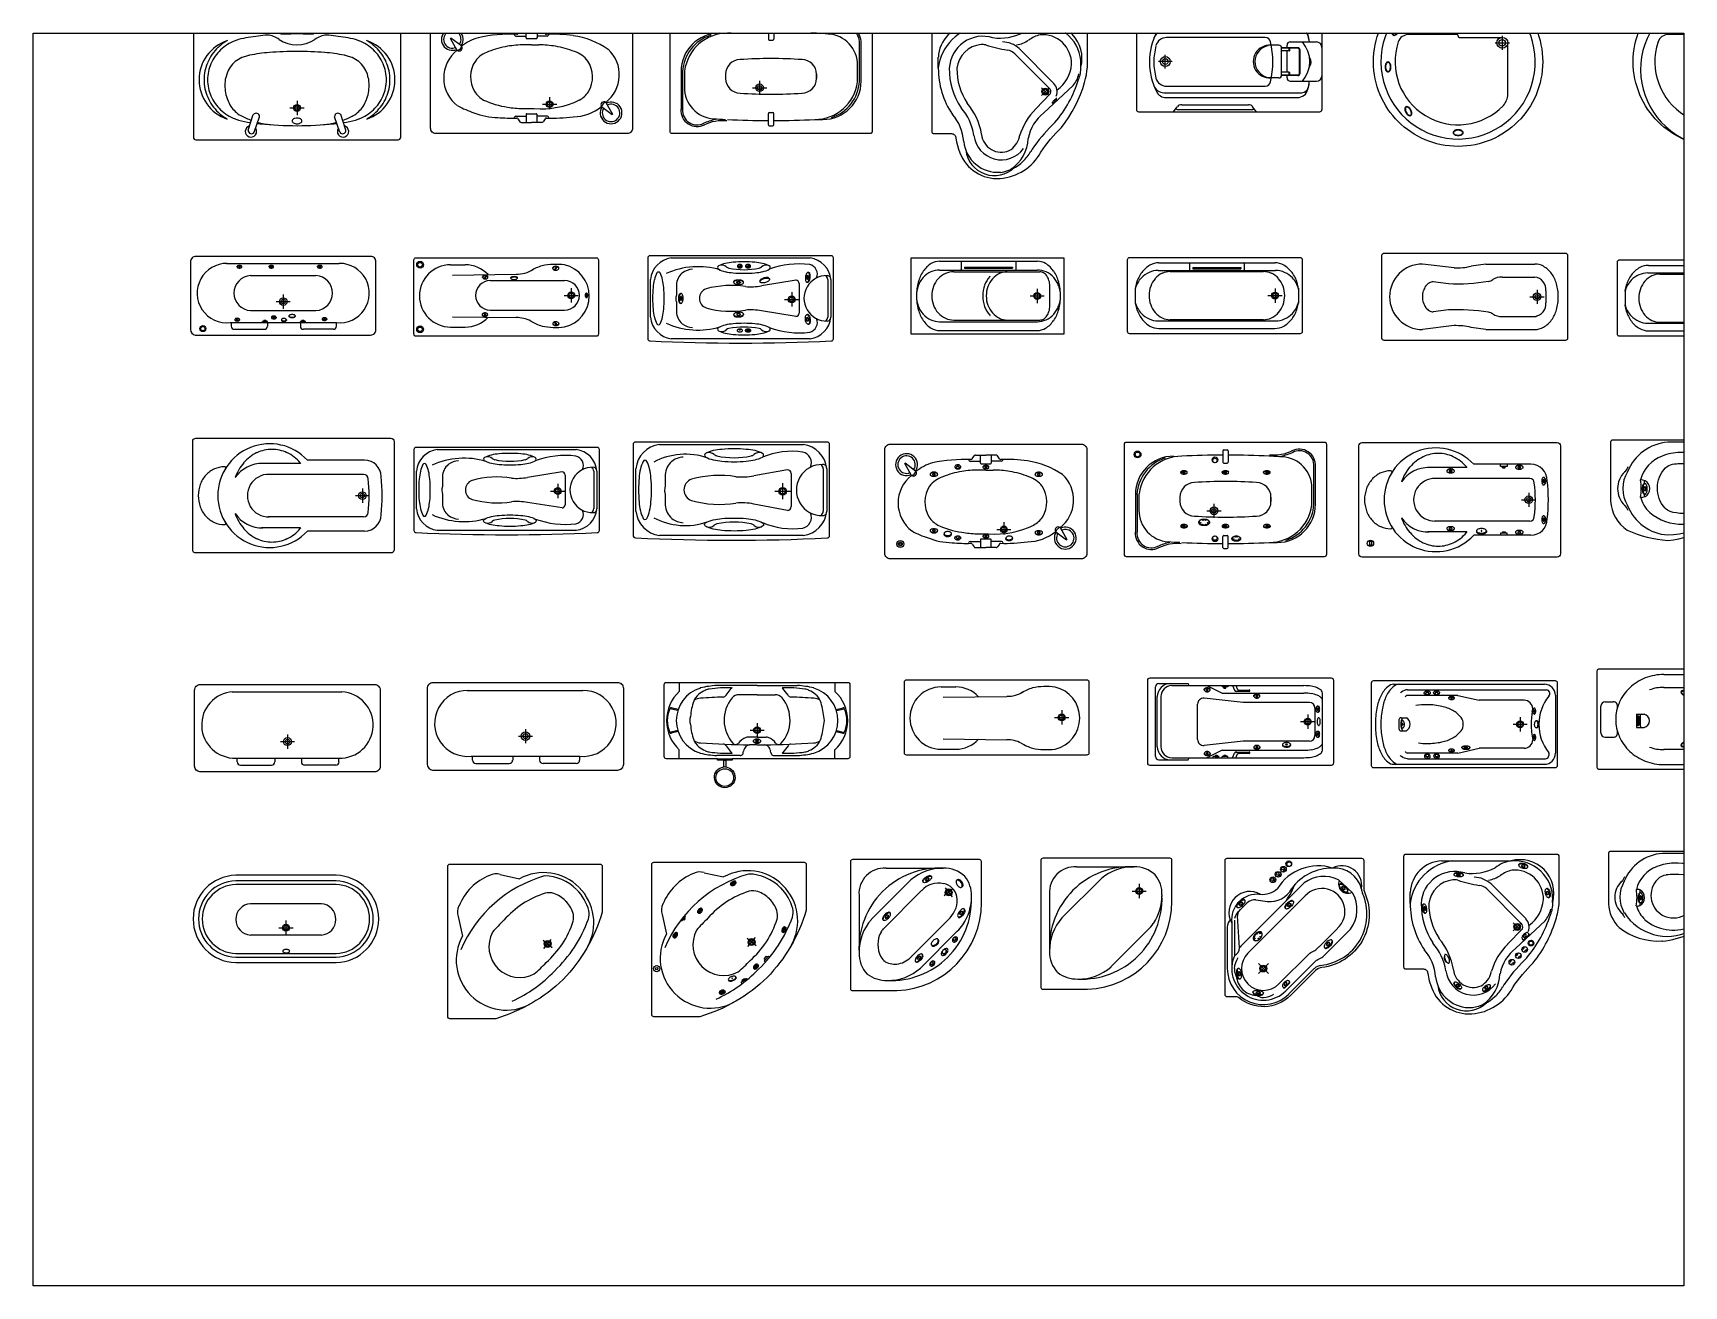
# Paper-space layout 'dwgmodels.com' of a CAD drawing. Header units: millimetres. Extents: x 26 to 231, y 20 to 176.
# The model-space entities are those that its viewports show. They can reach past a viewport. Long polylines and large blocks are cut down to what shows.
import ezdxf

# ---------------------------------------------------------------- set-up
doc = ezdxf.new("R2010")
doc.units = ezdxf.units.MM
doc.linetypes.add('DASHDOT', pattern=[25.4, 12.7, -6.35, 0, -6.35])
doc.layers.add('cad-block.com', color=4, linetype='Continuous')

# ---------------------------------------------------------------- blocks, each defined once
blk = doc.blocks.new('8')
at = {"color": 0, "linetype": 'DASHDOT'}
for p, q in [((-5832, -4219), (-5832, -4349)), ((-5897, -4284), (-5767, -4284))]:
    blk.add_line(p, q, dxfattribs=at)
at = {"color": 0}
for p, q in [((-6280, -4487), (-6233, -4345)), ((-6224, -4506), (-6177, -4364)), ((-5441, -4506), (-5488, -4364)), ((-5385, -4487), (-5432, -4345))]:
    blk.add_line(p, q, dxfattribs=at)
blk.add_lwpolyline([(-6782, -3498), (-6782, -4553, 0.333149), (-6760, -4576), (-4905, -4576, 0.333149), (-4882, -4553), (-4882, -3498, 0.333149), (-4905, -3476), (-6760, -3476, 0.333149)], format="xyb", close=True, dxfattribs=at)
for radius in [31.3, 21.3]:
    blk.add_circle((-5832, -4284), radius, dxfattribs=at)
for centre, radius, start, end in [((-5991, -5316), 1702, 96.6329, 102.8126), ((-6092, -4160), 543, 91.1291, 100.1238), ((-6112, -3807), 190, 52.5656, 87.111), ((-5832, -6808), 3202, 90, 92.6851), ((-5832, -6808), 3202, 87.3149, 90), ((-5553, -3807), 190, 92.889, 127.4344), ((-5573, -4160), 543, 79.8762, 88.8709), ((-5674, -5316), 1702, 77.1874, 83.3671), ((-6351, -4026), 379, 108.2642, 251.4664), ((-6264, -4035), 422, 133.4113, 156.354), ((-6264, -4035), 390, 133.4113, 156.354), ((-6251, -4049), 441, 119.744, 133.4113), ((-6251, -4049), 409, 111.3981, 133.4113), ((-6242, -4071), 433, 106.8578, 111.3981), ((-5954, -5340), 1570, 94.8158, 101.497), ((-5832, -6785), 3019, 90, 94.8158), ((-5833, -3411), 294, 236.2327, 303.7673), ((-5832, -6785), 3019, 85.1842, 90), ((-5711, -5340), 1570, 78.503, 85.1842), ((-5422, -4071), 433, 68.6019, 73.1422), ((-5414, -4049), 409, 46.5887, 68.6019), ((-5414, -4049), 441, 46.5887, 60.256), ((-5314, -4026), 379, 288.5336, 71.7358), ((-5401, -4035), 390, 23.646, 46.5887), ((-5401, -4035), 422, 23.646, 46.5887), ((-6285, -4026), 399, 156.354, 180), ((-6285, -4026), 367, 156.354, 180), ((-6240, -4053), 250, 104.8458, 169.4824), ((-6136, -4446), 657, 101.497, 104.8458), ((-5529, -4446), 657, 75.1542, 78.503), ((-5425, -4053), 250, 10.5176, 75.1542), ((-5380, -4026), 367, 0, 23.646), ((-5380, -4026), 399, 0, 23.646), ((-6285, -4026), 399, 180, 203.646), ((-6285, -4026), 367, 180, 203.646), ((-6117, -4076), 376, 169.4824, 180), ((-6117, -4076), 376, 180, 201.1985), ((-5548, -4076), 376, 338.8015, 0), ((-5548, -4076), 376, 0, 10.5176), ((-5380, -4026), 367, 336.354, 0), ((-5380, -4026), 399, 336.354, 0), ((-6264, -4017), 422, 203.646, 226.5887), ((-6264, -4017), 390, 203.646, 226.5887), ((-6139, -4084), 352, 201.1985, 211.7172), ((-5526, -4084), 352, 328.2828, 338.8015), ((-5401, -4017), 390, 313.4113, 336.354), ((-5401, -4017), 422, 313.4113, 336.354), ((-6251, -4003), 441, 226.5887, 240.0029), ((-6251, -4003), 409, 226.5887, 248.6019), ((-6184, -4086), 314, 215.8396, 238.4666), ((-6242, -3981), 433, 248.6019, 253.1422), ((-6004, -3717), 723, 241.6415, 250.1526), ((-6207, -4362), 30.6, 356.9709, 146.1285), ((-5848, -4413), 33, 119.4144, 143.6961), ((-5839, -4430), 52.6, 103.1449, 119.4144), ((-5832, -4457), 80.4, 90, 103.1449), ((-5832, -4457), 80.4, 76.8551, 90), ((-5826, -4430), 52.6, 60.5856, 76.8551), ((-5816, -4413), 33, 36.3039, 60.5856), ((-5458, -4362), 30.6, 33.8715, 183.0291), ((-5660, -3717), 723, 289.8474, 298.3585), ((-5481, -4086), 314, 301.5334, 324.1604), ((-5422, -3981), 433, 286.8578, 291.3981), ((-5414, -4003), 409, 291.3981, 313.4113), ((-5414, -4003), 441, 299.9971, 313.4113), ((-5991, -2736), 1702, 257.1874, 260.9966), ((-6254, -4499), 51.9, 104.9796, 35.6071), ((-6249, -4489), 30.6, 176.9709, 326.1285), ((-5991, -2736), 1702, 263.0317, 263.948), ((-6004, -3717), 723, 254.8293, 264.4553), ((-5832, -1244), 3202, 263.948, 270), ((-5863, -4402), 15.1, 143.6961, 180), ((-5863, -4402), 15.1, 180, 216.3039), ((-5848, -4392), 33, 216.3039, 240.5856), ((-5839, -4375), 52.6, 240.5856, 256.8551), ((-5832, -4348), 80.4, 256.8551, 270), ((-5832, -4348), 80.4, 270, 283.1449), ((-5832, -1244), 3202, 270, 276.052), ((-5826, -4375), 52.6, 283.1449, 299.4144), ((-5816, -4392), 33, 299.4144, 323.6961), ((-5802, -4402), 15.1, 0, 36.3039), ((-5802, -4402), 15.1, 323.6961, 0), ((-5660, -3717), 723, 275.5447, 285.1707), ((-5674, -2736), 1702, 276.052, 276.9683), ((-5411, -4499), 51.9, 144.3929, 75.0204), ((-5415, -4489), 30.6, 213.8715, 3.0291), ((-5674, -2736), 1702, 278.9886, 282.8126)]:
    blk.add_arc(centre, radius, start, end, dxfattribs=at)
blk = doc.blocks.new('9')
at = {"color": 0}
for p, q in [((-3778, -3569), (-3684, -3569)), ((-3590, -3569), (-3684, -3569)), ((-3684, -3706), (-3617, -3706)), ((-3779, -4416), (-3684, -4416)), ((-3590, -4416), (-3684, -4416))]:
    blk.add_line(p, q, dxfattribs=at)
at = {"color": 0, "linetype": 'DASHDOT'}
for p, q in [((-3519, -4184), (-3519, -4295)), ((-3584, -4249), (-3454, -4249))]:
    blk.add_line(p, q, dxfattribs=at)
at = {"color": 0}
blk.add_lwpolyline([(-2809, -3469, -0.414214), (-2759, -3519), (-2759, -4469, -0.414214), (-2809, -4519), (-4559, -4519, -0.414214), (-4609, -4469), (-4609, -3519, -0.414214), (-4559, -3469)], format="xyb", close=True, dxfattribs=at)
for points in [[(-3842, -3609), (-3839, -3616)], [(-3829, -3625), (-3734, -3625)], [(-3809, -3603), (-3791, -3576)], [(-3734, -3642), (-3734, -3569)], [(-3634, -3569), (-3634, -3644)], [(-3540, -3625), (-3634, -3625)], [(-3560, -3603), (-3577, -3576)], [(-3526, -3609), (-3529, -3616)], [(-4426, -3648), (-4422, -3644)], [(-4364, -3756), (-4426, -3648)], [(-4324, -3719), (-4422, -3644)], [(-3728, -3648), (-3640, -3648)], [(-3004, -4233), (-2942, -4341)], [(-3842, -4375), (-3839, -4368)], [(-3828, -4359), (-3734, -4359)], [(-3809, -4383), (-3791, -4410)], [(-3766, -4289), (-3659, -4289)], [(-3734, -4343), (-3734, -4416)], [(-3728, -4338), (-3640, -4338)], [(-3634, -4416), (-3634, -4342)], [(-3540, -4359), (-3634, -4359)], [(-3560, -4383), (-3578, -4410)], [(-3526, -4375), (-3529, -4368)], [(-3044, -4270), (-2946, -4345)], [(-2942, -4341), (-2946, -4345)]]:
    blk.add_lwpolyline(points, dxfattribs=at)
blk.add_lwpolyline([(-3684, -3706), (-3751, -3706, 0.04333), (-3904, -3719, 0.058149), (-4078, -3768, 0.155449), (-4199, -3854, 0.289156), (-4205, -4135, 0.116074), (-4123, -4211, 0.074098), (-3904, -4276, 0.038971), (-3766, -4289)], format="xyb", dxfattribs=at)
for radius in [31.3, 21.3]:
    blk.add_circle((-3519, -4249), radius, dxfattribs=at)
for centre, radius, start, end in [((-4410, -3656), 100, 324.0931, 294.7073), ((-4410, -3656), 80, 324.4559, 293.4126), ((-3863, -5131), 1523, 88.3913, 101.7589), ((-3827, -3612), 13.2, 198.4618, 262.9225), ((-3819, -3596), 12.6, 266.3555, 329.6249), ((-3779, -3583), 14, 86.3239, 145.8357), ((-3589, -3583), 14, 34.1643, 93.6761), ((-3549, -3596), 12.6, 210.3751, 273.6445), ((-3505, -5131), 1523, 82.3469, 91.6087), ((-3542, -3612), 13.2, 277.0775, 341.5382), ((-3406, -4363), 748, 55.3852, 82.0325), ((-4169, -4009), 320, 127.6433, 233.0826), ((-4377, -3702), 55.5, 283.8428, 341.9322), ((-4347, -3734), 27.3, 231.678, 34.097), ((-4062, -4038), 413, 105.6624, 129.4185), ((-3728, -3642), 5.81, 180, 270), ((-3640, -3642), 5.81, 270, 0), ((-3617, -4593), 887, 80.0848, 90.0092), ((-3587, -4491), 782, 67.6904, 81.0022), ((-3364, -4001), 245, 36.9726, 72.316), ((-3200, -3980), 320, 307.6433, 46.8069), ((-3388, -3999), 263, 329.0096, 33.5197), ((-3596, -3498), 794, 265.4241, 296.1831), ((-3365, -3997), 245, 299.119, 325.6026), ((-2956, -4329), 100, 145.9994, 116.314), ((-3021, -4255), 27.3, 51.678, 214.097), ((-2991, -4287), 55.5, 103.8428, 161.9322), ((-3959, -3537), 830, 241.1132, 252.2551), ((-3970, -3688), 684, 249.2628, 268.1354), ((-3863, -2854), 1523, 265.1386, 271.6087), ((-3827, -4372), 13.2, 97.0775, 161.5382), ((-3820, -4389), 12.6, 30.3751, 93.6445), ((-3728, -4343), 5.81, 90, 180), ((-3640, -4343), 5.81, 16.8004, 90), ((-3549, -4389), 12.6, 86.3555, 149.6249), ((-3506, -2854), 1523, 268.3913, 277.6531), ((-3541, -4372), 13.2, 18.4618, 82.9225), ((-3306, -3951), 413, 270.5052, 309.4185), ((-2956, -4329), 80, 146.84, 115.4242), ((-3780, -4402), 14, 214.1643, 273.6761), ((-3589, -4402), 14, 266.3239, 325.8357)]:
    blk.add_arc(centre, radius, start, end, dxfattribs=at)
blk = doc.blocks.new('10')
at = {"color": 0}
for p, q in [((-1515, -3552), (-1515, -3654)), ((-1506, -3543), (-1474, -3543)), ((-1465, -3552), (-1465, -3654)), ((-1073, -3600), (-1090, -3599)), ((-1506, -3663), (-1474, -3663)), ((-680, -4039), (-680, -3692)), ((-665, -4039), (-665, -3692)), ((-698, -4042), (-698, -3884)), ((-2315, -3949), (-2315, -4297)), ((-2300, -3949), (-2300, -4297)), ((-2282, -3947), (-2282, -4105)), ((-1908, -3974), (-1908, -4014)), ((-1073, -3974), (-1073, -4014)), ((-1073, -4014), (-1073, -3974)), ((-1515, -4437), (-1515, -4335)), ((-1506, -4326), (-1474, -4326)), ((-1465, -4437), (-1465, -4335)), ((-1506, -4446), (-1474, -4446)), ((-1090, -4389), (-1015, -4389))]:
    blk.add_line(p, q, dxfattribs=at)
at = {"color": 0, "linetype": 'DASHDOT'}
for p, q in [((-1595, -4034), (-1595, -4164)), ((-1660, -4099), (-1530, -4099))]:
    blk.add_line(p, q, dxfattribs=at)
at = {"color": 0}
blk.add_lwpolyline([(-565, -3489), (-565, -4499, -0.414214), (-585, -4519), (-2395, -4519, -0.414214), (-2415, -4499), (-2415, -3489, -0.414214), (-2395, -3469), (-585, -3469, -0.414214)], format="xyb", close=True, dxfattribs=at)
for radius in [35, 20]:
    blk.add_circle((-1595, -4099), radius, dxfattribs=at)
for centre, radius, start, end in [((-1965, -3949), 350, 90, 180), ((-1932, -3970), 369, 107.5417, 176.7968), ((-1890, -3994), 395, 90, 172.7478), ((-1490, -11594), 8005, 90.1789, 92.8642), ((-1506, -3552), 9, 90, 180), ((-1474, -3552), 9, 0, 90), ((-1490, -11594), 8005, 87.1358, 89.8211), ((-1048, -3205), 384, 264.1929, 296.5159), ((-1109, -5128), 1528, 84.6676, 88.6581), ((-1048, -3205), 399, 279.4047, 296.5565), ((-982, -3890), 284, 358.7748, 86.9053), ((-813, -3683), 148, 356.129, 117.3447), ((-813, -3683), 133, 356.129, 117.3447), ((-1506, -3654), 9, 180, 270), ((-1474, -3654), 9, 270, 0), ((-1774, -3974), 133, 90, 180), ((-1490, -7865), 4034, 85.9648, 94.0352), ((-1207, -3974), 133, 0, 90), ((-2262, -3947), 20, 172.7478, 180), ((-2262, -4042), 20, 180, 187.2522), ((-1774, -4014), 133, 180, 270), ((-1207, -4014), 133, 270, 0), ((-1090, -3994), 395, 270, 352.7478), ((-1015, -4039), 350, 270, 0), ((-1049, -4019), 369, 287.5417, 356.7968), ((-718, -3947), 20, 0, 7.2522), ((-718, -4042), 20, 352.7478, 0), ((-1999, -4099), 284, 178.7748, 266.9053), ((-1490, -124), 4034, 265.9648, 274.0352), ((-2168, -4306), 148, 176.129, 297.3447), ((-2168, -4306), 133, 176.129, 297.3447), ((-1872, -2861), 1528, 264.6676, 268.6581), ((-1506, -4335), 9, 90, 180), ((-1474, -4335), 9, 0, 90), ((-1933, -4784), 399, 99.4047, 116.5565), ((-1933, -4784), 384, 84.1929, 116.5159), ((-1490, 3606), 8005, 267.1358, 269.8211), ((-1506, -4437), 9, 180, 270), ((-1474, -4437), 9, 270, 0), ((-1490, 3606), 8005, 270.1789, 272.8642)]:
    blk.add_arc(centre, radius, start, end, dxfattribs=at)
blk = doc.blocks.new('11')
at = {"color": 0, "linetype": 'DASHDOT'}
for p, q in [((986, -4171), (1057, -4100)), ((988, -4100), (1055, -4167))]:
    blk.add_line(p, q, dxfattribs=at)
at = {"color": 0}
blk.add_lwpolyline([(1407, -3909), (1407, -3489, 0.414214), (1387, -3469), (2, -3469, 0.414214), (-18, -3489), (-18, -4499, 0.414214), (2, -4519), (162, -4519, -0.414214), (202, -4559, 0.062234), (240, -4695, 0.3336), (607, -4929, 0.259184), (980, -4689, -0.048654), (1170, -4462, 0.097168), (1382, -4050, 0.05446), (1407, -3909, 0.05446)], format="xyb", dxfattribs=at)
for points in [[(332, -3529), (967, -3529)], [(1101, -4059), (782, -3740)], [(42, -3919), (42, -3819)], [(1058, -4101), (744, -3787)], [(1347, -3909), (1347, -3887)], [(1278, -4079), (1008, -4329)], [(1070, -4151), (934, -4292)]]:
    blk.add_lwpolyline(points, dxfattribs=at)
blk.add_lwpolyline([(1084, -4239, 0.299709), (1086, -4240, 0.057514), (1093, -4236, 0.025657), (1100, -4230, 0.01841), (1110, -4222, 0.01841), (1118, -4213, 0.025657), (1124, -4205, 0.057514), (1127, -4198, 0.299709), (1127, -4197, 0.299709), (1125, -4196, 0.057514), (1118, -4200, 0.025657), (1111, -4206, 0.01841), (1102, -4214, 0.01841), (1093, -4223, 0.025657), (1088, -4230, 0.057514), (1084, -4238, 0.299709)], format="xyb", close=True, dxfattribs=at)
for radius in [31.3, 21.3]:
    blk.add_circle((1022, -4134), radius, dxfattribs=at)
for centre, radius, start, end in [((340, -3828), 298, 91.5875, 178.4125), ((485, -3973), 447, 96.8723, 173.1277), ((451, -3936), 309, 72.9045, 177.0782), ((606, -3170), 474, 262.1699, 296.6555), ((1008, -3825), 299, 97.9664, 129.3159), ((1026, -3861), 252, 101.7117, 128.1528), ((1048, -3828), 310, 344.6622, 105.2307), ((998, -3877), 349, 358.4229, 95.1376), ((998, -3877), 264, 358.4229, 95.1376), ((460, -3951), 250, 95.9495, 172.9538), ((444, -3844), 141, 76.3781, 94.3187), ((951, -2189), 1589, 252.6719, 259.9767), ((621, -3921), 243, 48.2003, 88.2578), ((656, -3885), 132, 48.0142, 81.7425), ((697, -3393), 320, 281.2624, 302.6093), ((788, -3924), 746, 179.6839, 214.1731), ((788, -3924), 646, 179.6839, 213.6338), ((788, -3924), 576, 179.6839, 213.2126), ((947, -3861), 316, 305.6338, 355.8174), ((1079, -3922), 268, 337.8249, 2.501), ((1019, -4134), 111, 338.5982, 42.9237), ((236, -3679), 1144, 319.7562, 342.5082), ((1058, -3903), 281, 321.4166, 345.6807), ((1028, -4135), 45.2, 339.0128, 48.0396), ((-135, -4616), 410, 3.5953, 41.8238), ((-135, -4616), 510, 9.1297, 41.0054), ((-135, -4616), 580, 9.1297, 40.5331), ((1347, -4707), 585, 134.7528, 163.3377), ((1244, -4635), 386, 127.5992, 169.4397), ((619, -4507), 252, 186.5139, 323.9309), ((619, -4507), 182, 186.5139, 293.3478), ((2155, -5526), 1523, 134.5809, 145.3442), ((526, -3856), 809, 313.7734, 316.0709), ((587, -4559), 314, 185.7822, 274.4317), ((556, -4638), 265, 187.0381, 313.8306), ((591, -4503), 199, 300.4497, 346.005), ((507, -4549), 358, 304.0883, 357.512), ((435, -4468), 358, 346.6109, 348.4182), ((617, -4536), 309, 310.5172, 331.4731), ((1069, -4771), 200, 146.402, 154.307), ((559, -4504), 373, 278.1502, 314.0958)]:
    blk.add_arc(centre, radius, start, end, dxfattribs=at)
blk = doc.blocks.new('12')
for p, q in [((3536, -3469), (1876, -3469)), ((1856, -3489), (1856, -4299)), ((3372, -3579), (2109, -3579)), ((3330, -3534), (2129, -3534)), ((3556, -3489), (3556, -4299)), ((3037, -3639), (2132, -3639)), ((3161, -3709), (3067, -3709)), ((3336, -3732), (3186, -3732)), ((3186, -3984), (3186, -3734)), ((3336, -3737), (3186, -3737)), ((3256, -3762), (3186, -3762)), ((3236, -3732), (3236, -3709)), ((3236, -3957), (3236, -3762)), ((3256, -3762), (3256, -3737)), ((3261, -3757), (3261, -3737)), ((3266, -3679), (3506, -3679)), ((3351, -3967), (3351, -3752)), ((3356, -3967), (3356, -3752)), ((2185, -3859), (2058, -3859)), ((2121, -3923), (2121, -3796)), ((3161, -4009), (3067, -4009)), ((3256, -3957), (3186, -3957)), ((3336, -3982), (3186, -3982)), ((3336, -3987), (3186, -3987)), ((3236, -4009), (3236, -3987)), ((3256, -3982), (3256, -3957)), ((3261, -3982), (3261, -3962)), ((3266, -4039), (3506, -4039)), ((2109, -4144), (3372, -4144)), ((2129, -4189), (3330, -4189)), ((2132, -4084), (3037, -4084)), ((1876, -4319), (3536, -4319)), ((2196, -4319), (2231, -4274)), ((2229, -4299), (2924, -4299)), ((2271, -4254), (2882, -4254)), ((2956, -4319), (2921, -4274))]:
    blk.add_line(p, q)
for radius in [46, 26]:
    blk.add_circle((2121, -3859), radius)
for centre, radius, start, end in [((1876, -3489), 20, 90, 180), ((3536, -3489), 20, 0, 90), ((2583, -3862), 607, 153.3565, 206.6435), ((2109, -3679), 100, 90, 158.9161), ((2129, -3634), 100, 90, 153.3565), ((3330, -3634), 100, 13.1826, 90), ((3372, -3639), 60, 12.383, 90), ((2359, -3862), 1098, 9.5715, 13.1826), ((2359, -3862), 1098, 9.5715, 12.383), ((2583, -3862), 567, 164.8033, 195.1967), ((2132, -3739), 100, 90, 164.8033), ((3077, -3859), 150, 86.2974, 273.7026), ((3089, -3859), 147, 99.9276, 260.3008), ((3037, -3689), 50, 12.6107, 90), ((2266, -3862), 840, 347.3893, 12.6107), ((3161, -3734), 25, 0, 90), ((3266, -3709), 30, 90, 180), ((3256, -3757), 5, 270, 0), ((3336, -3752), 20, 0, 90), ((3336, -3752), 15, 0, 90), ((3173, -3859), 272, 318.5157, 41.4843), ((3506, -3729), 50, 0, 90), ((3387, -3865), 69, 319.4702, 37.7046), ((2109, -4044), 100, 201.0839, 270), ((2132, -3984), 100, 195.1967, 270), ((3037, -4034), 50, 270, 347.3893), ((3161, -3984), 25, 270, 0), ((3266, -4009), 30, 180, 270), ((3256, -3962), 5, 0, 90), ((3336, -3967), 20, 270, 0), ((3336, -3967), 15, 270, 0), ((2359, -3862), 1098, 346.8174, 350.6931), ((2359, -3862), 1098, 347.617, 350.6931), ((3506, -3989), 50, 270, 0), ((2129, -4089), 100, 206.6435, 270), ((3330, -4089), 100, 270, 346.8174), ((3372, -4084), 60, 270, 347.617), ((1876, -4299), 20, 180, 270), ((2231, -4287), 12.5, 195.5565, 259.9911), ((2271, -4304), 50, 90, 142.4314), ((2882, -4304), 50, 37.5686, 90), ((2922, -4287), 12.5, 280.0089, 344.4435), ((3536, -4299), 20, 270, 0)]:
    blk.add_arc(centre, radius, start, end)
blk = doc.blocks.new('13')
at = {"color": 0}
for p, q in [((4803, -3332), (4803, -3262)), ((4953, -3441), (4287, -3441)), ((4833, -3362), (5291, -3362)), ((4973, -3497), (4973, -3461)), ((4793, -3611), (4350, -3611)), ((4803, -3627), (4803, -3621)), ((4816, -3512), (4816, -3526)), ((4946, -3512), (4816, -3512)), ((4821, -3512), (4821, -3494)), ((4821, -3494), (4941, -3494)), ((4826, -3536), (4936, -3536)), ((4941, -3512), (4941, -3494)), ((4946, -3526), (4946, -3512)), ((4993, -3517), (5372, -3517)), ((4813, -3637), (5204, -3637))]:
    blk.add_line(p, q, dxfattribs=at)
at = {"color": 0, "linetype": 'DASHDOT'}
for p, q in [((5208, -3622), (5208, -3752)), ((5143, -3687), (5273, -3687))]:
    blk.add_line(p, q, dxfattribs=at)
at = {"color": 0}
blk.add_lwpolyline([(5257, -3696), (5257, -4173)], dxfattribs=at)
for centre, radius in [((4803, -3861), 775), ((5038, -3443), 35), ((5038, -3443), 25), ((5130, -3443), 35), ((5130, -3443), 25), ((5222, -3443), 35), ((5222, -3443), 25), ((5208, -3687), 50), ((5208, -3687), 30)]:
    blk.add_circle(centre, radius, dxfattribs=at)
for centre, radius, start, end in [((4803, -3861), 707, 99.4824, 43.8147), ((4703, -3262), 100, 0, 99.4824), ((4287, -3541), 100, 90, 131.3148), ((4833, -3332), 30, 180, 270), ((4953, -3461), 20, 0, 90), ((5291, -3392), 30, 43.8147, 90), ((4251, -3596), 52.2, 164.5434, 181.1146), ((4232, -3596), 33.4, 181.1146, 205.4616), ((4277, -3603), 78.8, 151.0712, 164.5434), ((4216, -3604), 15.9, 205.4616, 241.0712), ((4251, -3595), 47.3, 165.4318, 182.7912), ((4235, -3596), 31.8, 182.7912, 207.2434), ((4272, -3600), 69, 151.0712, 165.4318), ((4222, -3602), 16.8, 207.2434, 241.0712), ((4277, -3603), 78.8, 137.599, 151.0712), ((4216, -3604), 15.9, 241.0712, 276.6808), ((4216, -3604), 12.3, 241.0712, 279.313), ((4272, -3600), 69, 136.7105, 151.0712), ((4222, -3602), 16.8, 241.0712, 265.111), ((4213, -3586), 30.4, 279.313, 303.3456), ((4214, -3586), 33.4, 276.6808, 301.0277), ((4257, -3585), 52.2, 121.0277, 137.599), ((4256, -3585), 47.3, 119.3511, 136.7105), ((4247, -3569), 33.4, 96.6808, 121.0277), ((4202, -3569), 50.8, 303.3456, 318.7894), ((4205, -3570), 52.2, 301.0277, 317.599), ((4248, -3572), 31.8, 94.8989, 119.3511), ((4180, -3550), 80.2, 318.7894, 331.0712), ((4185, -3552), 78.8, 317.599, 331.0712), ((4245, -3552), 15.9, 61.0712, 96.6808), ((4247, -3557), 16.8, 61.0712, 94.8989), ((4180, -3550), 80.2, 331.0712, 343.353), ((4245, -3551), 12.3, 22.8293, 61.0712), ((4245, -3552), 15.9, 25.4616, 61.0712), ((4185, -3552), 78.8, 331.0712, 344.5434), ((4247, -3557), 16.8, 37.0314, 61.0712), ((4350, -3711), 100, 90, 161.6715), ((4229, -3559), 30.4, 358.7967, 22.8293), ((4208, -3558), 50.8, 343.353, 358.7967), ((4230, -3559), 33.4, 1.1146, 25.4616), ((4211, -3559), 52.2, 344.5434, 1.1146), ((4396, -3517), 15.9, 144.3904, 180), ((4396, -3517), 15.9, 180, 215.6096), ((4410, -3528), 33.4, 120.0435, 144.3904), ((4400, -3522), 16.8, 146.1722, 180), ((4400, -3522), 16.8, 180, 204.0398), ((4410, -3507), 33.4, 215.6096, 239.9565), ((4396, -3517), 12.3, 180, 218.2419), ((4412, -3530), 31.8, 121.7201, 146.1722), ((4410, -3506), 30.4, 218.2419, 242.2745), ((4420, -3544), 52.2, 103.4722, 120.0435), ((4420, -3491), 52.2, 239.9565, 256.5278), ((4420, -3543), 47.3, 104.3606, 121.7201), ((4420, -3488), 50.8, 242.2745, 257.7182), ((4426, -3570), 78.8, 90, 103.4722), ((4426, -3465), 78.8, 256.5278, 270), ((4426, -3564), 69, 90, 104.3606), ((4426, -3459), 80.2, 257.7182, 270), ((4426, -3570), 78.8, 76.5278, 90), ((4426, -3564), 69, 75.6394, 90), ((4426, -3459), 80.2, 270, 282.2818), ((4426, -3465), 78.8, 270, 283.4722), ((4431, -3543), 47.3, 58.2799, 75.6394), ((4432, -3488), 50.8, 282.2818, 297.7255), ((4432, -3544), 52.2, 59.9565, 76.5278), ((4432, -3491), 52.2, 283.4722, 300.0435), ((4439, -3530), 31.8, 33.8278, 58.2799), ((4442, -3506), 30.4, 297.7255, 321.7581), ((4441, -3528), 33.4, 35.6096, 59.9565), ((4441, -3507), 33.4, 300.0435, 324.3904), ((4456, -3517), 12.3, 321.7581, 0), ((4452, -3522), 16.8, 0, 33.8278), ((4452, -3522), 16.8, 335.9602, 0), ((4456, -3517), 15.9, 0, 35.6096), ((4456, -3517), 15.9, 324.3904, 0), ((4672, -3517), 15.9, 144.3904, 180), ((4672, -3517), 15.9, 180, 215.6096), ((4687, -3528), 33.4, 120.0435, 144.3904), ((4676, -3522), 16.8, 146.1722, 180), ((4676, -3522), 16.8, 180, 204.0398), ((4687, -3507), 33.4, 215.6096, 239.9565), ((4672, -3517), 12.3, 180, 218.2419), ((4689, -3530), 31.8, 121.7201, 146.1722), ((4687, -3506), 30.4, 218.2419, 242.2745), ((4696, -3544), 52.2, 103.4722, 120.0435), ((4696, -3491), 52.2, 239.9565, 256.5278), ((4697, -3543), 47.3, 104.3606, 121.7201), ((4696, -3488), 50.8, 242.2745, 257.7182), ((4702, -3570), 78.8, 90, 103.4722), ((4702, -3465), 78.8, 256.5278, 270), ((4702, -3564), 69, 90, 104.3606), ((4702, -3459), 80.2, 257.7182, 270), ((4702, -3570), 78.8, 76.5278, 90), ((4702, -3564), 69, 75.6394, 90), ((4702, -3459), 80.2, 270, 282.2818), ((4702, -3465), 78.8, 270, 283.4722), ((4708, -3543), 47.3, 58.2799, 75.6394), ((4708, -3488), 50.8, 282.2818, 297.7255), ((4708, -3544), 52.2, 59.9565, 76.5278), ((4708, -3491), 52.2, 283.4722, 300.0435), ((4718, -3506), 30.4, 297.7255, 321.7581), ((4716, -3530), 31.8, 33.8278, 58.2799), ((4718, -3528), 33.4, 35.6096, 59.9565), ((4718, -3507), 33.4, 300.0435, 324.3904), ((4728, -3522), 16.8, 0, 33.8278), ((4732, -3517), 12.3, 321.7581, 0), ((4728, -3522), 16.8, 335.9602, 0), ((4732, -3517), 15.9, 0, 35.6096), ((4732, -3517), 15.9, 324.3904, 0), ((4793, -3621), 10, 0, 90), ((4813, -3627), 10, 180, 270), ((4826, -3526), 10, 180, 270), ((4936, -3526), 10, 270, 0), ((4993, -3497), 20, 180, 270), ((5092, -3571), 14, 139.1973, 180), ((5092, -3571), 14, 180, 220.8027), ((5113, -3589), 40.9, 115.6329, 139.1973), ((5113, -3554), 40.9, 220.8027, 244.3671), ((5126, -3617), 72.4, 101.2411, 115.6329), ((5126, -3525), 72.4, 244.3671, 258.7589), ((5135, -3662), 118, 90, 101.2411), ((5135, -3480), 118, 258.7589, 270), ((5135, -3662), 118, 78.7589, 90), ((5135, -3480), 118, 270, 281.2411), ((5144, -3617), 72.4, 64.3671, 78.7589), ((5144, -3525), 72.4, 281.2411, 295.6329), ((5158, -3589), 40.9, 40.8027, 64.3671), ((5158, -3554), 40.9, 295.6329, 319.1973), ((5178, -3571), 14, 0, 40.8027), ((5178, -3571), 14, 319.1973, 0), ((5372, -3597), 80, 36.8974, 90), ((4803, -3861), 577, 161.6715, 315.7648), ((4214, -3908), 78.8, 166.5278, 180), ((4214, -3908), 78.8, 180, 193.4722), ((4188, -3902), 52.2, 149.9565, 166.5278), ((4188, -3914), 52.2, 193.4722, 210.0435), ((4208, -3908), 69, 165.6394, 180), ((4208, -3908), 69, 180, 194.3606), ((4187, -3903), 47.3, 148.2799, 165.6394), ((4187, -3913), 47.3, 194.3606, 211.7201), ((4171, -3892), 33.4, 125.6096, 149.9565), ((4174, -3894), 31.8, 123.8278, 148.2799), ((4161, -3878), 15.9, 90, 125.6096), ((4165, -3882), 16.8, 90, 123.8278), ((4161, -3878), 15.9, 54.3904, 90), ((4161, -3878), 12.3, 51.7581, 90), ((4165, -3882), 16.8, 65.9602, 90), ((4150, -3892), 30.4, 27.7255, 51.7581), ((4151, -3892), 33.4, 30.0435, 54.3904), ((4132, -3902), 50.8, 12.2818, 27.7255), ((4132, -3914), 50.8, 332.2745, 347.7182), ((4135, -3902), 52.2, 13.4722, 30.0435), ((4135, -3914), 52.2, 329.9565, 346.5278), ((4103, -3908), 80.2, 0, 12.2818), ((4103, -3908), 80.2, 347.7182, 0), ((4109, -3908), 78.8, 0, 13.4722), ((4109, -3908), 78.8, 346.5278, 0), ((4171, -3924), 33.4, 210.0435, 234.3904), ((4174, -3922), 31.8, 211.7201, 236.1722), ((4161, -3938), 15.9, 234.3904, 270), ((4165, -3934), 16.8, 236.1722, 270), ((4161, -3938), 12.3, 270, 308.2419), ((4161, -3938), 15.9, 270, 305.6096), ((4165, -3934), 16.8, 270, 294.0398), ((4150, -3924), 30.4, 308.2419, 332.2745), ((4151, -3924), 33.4, 305.6096, 329.9565), ((5102, -4157), 156, 313.3937, 354.1373), ((4348, -4294), 33.4, 154.5384, 178.8854), ((4367, -4295), 52.2, 178.8854, 195.4566), ((4393, -4288), 78.8, 195.4566, 208.9288), ((4333, -4287), 15.9, 118.9288, 154.5384), ((4351, -4295), 31.8, 152.7566, 177.2088), ((4367, -4296), 47.3, 177.2088, 194.5682), ((4388, -4290), 69, 194.5682, 208.9288), ((4338, -4288), 16.8, 118.9288, 152.7566), ((4393, -4288), 78.8, 208.9288, 222.401), ((4333, -4287), 15.9, 83.3192, 118.9288), ((4333, -4287), 12.3, 80.687, 118.9288), ((4388, -4290), 69, 208.9288, 223.2895), ((4338, -4288), 16.8, 94.889, 118.9288), ((4331, -4304), 33.4, 58.9723, 83.3192), ((4330, -4305), 30.4, 56.6544, 80.687), ((4373, -4306), 52.2, 222.401, 238.9723), ((4372, -4305), 47.3, 223.2895, 240.6489), ((4318, -4322), 50.8, 41.2106, 56.6544), ((4364, -4322), 33.4, 238.9723, 263.3192), ((4321, -4320), 52.2, 42.401, 58.9723), ((4365, -4319), 31.8, 240.6489, 265.1011), ((4296, -4341), 80.2, 28.9288, 41.2106), ((4301, -4338), 78.8, 28.9288, 42.401), ((4362, -4339), 15.9, 263.3192, 298.9288), ((4363, -4334), 16.8, 265.1011, 298.9288), ((4296, -4341), 80.2, 16.647, 28.9288), ((4362, -4339), 12.3, 298.9288, 337.1707), ((4362, -4339), 15.9, 298.9288, 334.5384), ((4301, -4338), 78.8, 15.4566, 28.9288), ((4363, -4334), 16.8, 298.9288, 322.9686), ((4324, -4333), 50.8, 1.2033, 16.647), ((4345, -4332), 30.4, 337.1707, 1.2033), ((4346, -4332), 33.4, 334.5384, 358.8854), ((4327, -4331), 52.2, 358.8854, 15.4566), ((4774, -4510), 15.9, 144.3904, 180), ((4774, -4510), 15.9, 180, 215.6096), ((4788, -4520), 33.4, 120.0435, 144.3904), ((4778, -4514), 16.8, 146.1722, 180), ((4774, -4510), 12.3, 180, 218.2419), ((4778, -4514), 16.8, 180, 204.0398), ((4788, -4500), 33.4, 215.6096, 239.9565), ((4790, -4522), 31.8, 121.7201, 146.1722), ((4788, -4499), 30.4, 218.2419, 242.2745), ((4797, -4536), 52.2, 103.4722, 120.0435), ((4797, -4483), 52.2, 239.9565, 256.5278), ((4798, -4536), 47.3, 104.3606, 121.7201), ((4797, -4481), 50.8, 242.2745, 257.7182), ((4803, -4562), 78.8, 90, 103.4722), ((4803, -4457), 78.8, 256.5278, 270), ((4803, -4557), 69, 90, 104.3606), ((4803, -4452), 80.2, 257.7182, 270), ((4803, -4562), 78.8, 76.5278, 90), ((4803, -4557), 69, 75.6394, 90), ((4803, -4452), 80.2, 270, 282.2818), ((4803, -4457), 78.8, 270, 283.4722), ((4809, -4536), 47.3, 58.2799, 75.6394), ((4810, -4481), 50.8, 282.2818, 297.7255), ((4810, -4536), 52.2, 59.9565, 76.5278), ((4810, -4483), 52.2, 283.4722, 300.0435), ((4819, -4499), 30.4, 297.7255, 321.7581), ((4817, -4522), 31.8, 33.8278, 58.2799), ((4819, -4520), 33.4, 35.6096, 59.9565), ((4819, -4500), 33.4, 300.0435, 324.3904), ((4829, -4514), 16.8, 0, 33.8278), ((4833, -4510), 12.3, 321.7581, 0), ((4829, -4514), 16.8, 335.9602, 0), ((4833, -4510), 15.9, 0, 35.6096), ((4833, -4510), 15.9, 324.3904, 0)]:
    blk.add_arc(centre, radius, start, end, dxfattribs=at)
blk = doc.blocks.new('14')
at = {"color": 0}
for p, q in [((7182, -3332), (7182, -3262)), ((7333, -3441), (6666, -3441)), ((7212, -3362), (7671, -3362)), ((7353, -3498), (7353, -3461)), ((7172, -3611), (6729, -3611)), ((7182, -3627), (7182, -3621)), ((7325, -3512), (7195, -3512)), ((7195, -3512), (7195, -3526)), ((7201, -3494), (7320, -3494)), ((7201, -3512), (7201, -3494)), ((7205, -3536), (7315, -3536)), ((7320, -3512), (7320, -3494)), ((7325, -3526), (7325, -3512)), ((7373, -3517), (7751, -3517)), ((7192, -3638), (7583, -3638))]:
    blk.add_line(p, q, dxfattribs=at)
at = {"color": 0, "linetype": 'DASHDOT'}
for p, q in [((7537, -3688), (7637, -3688)), ((7587, -3638), (7587, -3738))]:
    blk.add_line(p, q, dxfattribs=at)
at = {"color": 0}
blk.add_lwpolyline([(7636, -3696), (7636, -4173)], dxfattribs=at)
for centre, radius in [((7182, -3861), 775), ((7587, -3688), 50), ((7587, -3688), 30)]:
    blk.add_circle(centre, radius, dxfattribs=at)
for centre, radius, start, end in [((7082, -3262), 100, 0, 99.4824), ((7182, -3932), 707, 99.4824, 43.8147), ((6666, -3541), 100, 90, 131.3148), ((7212, -3332), 30, 180, 270), ((7333, -3461), 20, 0, 90), ((7671, -3392), 30, 43.8147, 90), ((6729, -3711), 100, 90, 161.6715), ((7172, -3621), 10, 0, 90), ((7192, -3627), 10, 180, 270), ((7205, -3526), 10, 180, 270), ((7315, -3526), 10, 270, 0), ((7373, -3498), 20, 180, 270), ((7472, -3571), 14, 139.1973, 180), ((7472, -3571), 14, 180, 220.8027), ((7492, -3589), 40.9, 115.6329, 139.1973), ((7492, -3554), 40.9, 220.8027, 244.3671), ((7506, -3617), 72.4, 101.2411, 115.6329), ((7506, -3525), 72.4, 244.3671, 258.7589), ((7515, -3662), 118, 90, 101.2411), ((7515, -3480), 118, 258.7589, 270), ((7515, -3662), 118, 78.7589, 90), ((7515, -3480), 118, 270, 281.2411), ((7524, -3617), 72.4, 64.3671, 78.7589), ((7524, -3525), 72.4, 281.2411, 295.6329), ((7537, -3589), 40.9, 40.8027, 64.3671), ((7537, -3554), 40.9, 295.6329, 319.1973), ((7558, -3571), 14, 0, 40.8027), ((7558, -3571), 14, 319.1973, 0), ((7751, -3597), 80, 36.8974, 90), ((7182, -3861), 577, 161.6715, 315.7648), ((7481, -4157), 156, 313.3937, 354.1373)]:
    blk.add_arc(centre, radius, start, end, dxfattribs=at)
blk = doc.blocks.new('15')
at = {"color": 0}
for p, q in [((-6479, -5707), (-5446, -5707)), ((-6380, -5740), (-6380, -5733)), ((-6338, -5740), (-6338, -5733)), ((-6089, -5740), (-6089, -5733)), ((-6047, -5740), (-6047, -5733)), ((-5644, -5740), (-5644, -5732)), ((-5602, -5740), (-5602, -5732)), ((-6259, -5819), (-5659, -5819)), ((-6259, -6139), (-5659, -6139)), ((-6066, -6200), (-6066, -6208)), ((-6024, -6200), (-6024, -6208)), ((-5907, -6188), (-5907, -6194)), ((-5848, -6188), (-5848, -6194)), ((-6445, -6249), (-5472, -6249)), ((-6434, -6282), (-6434, -6249)), ((-6406, -6310), (-6132, -6310)), ((-6402, -6220), (-6402, -6228)), ((-6360, -6220), (-6360, -6228)), ((-6149, -6249), (-6149, -6239)), ((-6104, -6239), (-6149, -6239)), ((-6149, -6249), (-6104, -6249)), ((-6136, -6228), (-6136, -6239)), ((-6136, -6228), (-6117, -6228)), ((-6117, -6228), (-6117, -6239)), ((-6104, -6249), (-6104, -6239)), ((-6104, -6249), (-6104, -6282)), ((-5975, -6223), (-5975, -6231)), ((-5930, -6223), (-5930, -6231)), ((-5802, -6249), (-5802, -6239)), ((-5756, -6239), (-5802, -6239)), ((-5802, -6249), (-5802, -6282)), ((-5802, -6249), (-5756, -6249)), ((-5788, -6228), (-5788, -6239)), ((-5788, -6228), (-5769, -6228)), ((-5499, -6310), (-5773, -6310)), ((-5769, -6228), (-5769, -6239)), ((-5756, -6249), (-5756, -6239)), ((-5602, -6215), (-5602, -6222)), ((-5560, -6215), (-5560, -6222)), ((-5471, -6282), (-5471, -6249))]:
    blk.add_line(p, q, dxfattribs=at)
at = {"color": 0, "linetype": 'DASHDOT'}
for p, q in [((-5959, -5992), (-5959, -6122)), ((-6024, -6057), (-5894, -6057))]:
    blk.add_line(p, q, dxfattribs=at)
at = {"color": 0}
blk.add_lwpolyline([(-5158, -5643), (-6759, -5643, 0.414214), (-6809, -5692), (-6809, -6314, 0.38577), (-6764, -6363), (-5158, -6363, 0.414214), (-5109, -6314), (-5109, -5692, 0.414214)], format="xyb", close=True, dxfattribs=at)
for points in [[(-6134, -6228), (-6134, -6239)], [(-6131, -6228), (-6131, -6239)], [(-6127, -6228), (-6127, -6239)], [(-6122, -6228), (-6122, -6239)], [(-6119, -6228), (-6119, -6239)], [(-5786, -6228), (-5786, -6239)], [(-5783, -6228), (-5783, -6239)], [(-5779, -6228), (-5779, -6239)], [(-5774, -6228), (-5774, -6239)], [(-5772, -6228), (-5772, -6239)]]:
    blk.add_lwpolyline(points, dxfattribs=at)
for centre, radius in [((-5959, -6057), 35), ((-5959, -6057), 20), ((-6695, -6304), 27.7), ((-6695, -6304), 19.7)]:
    blk.add_circle(centre, radius, dxfattribs=at)
for centre, radius, start, end in [((-6475, -5979), 272, 89.249, 276.3585), ((-6368, -5746), 18.2, 120.0181, 133.4654), ((-6375, -5740), 5.14, 139.0944, 180), ((-6375, -5740), 5.14, 180, 220.9056), ((-6368, -5747), 15.1, 115.5519, 139.0944), ((-6368, -5734), 15.1, 220.9056, 244.4481), ((-6363, -5755), 28.4, 103.4589, 120.0181), ((-6363, -5757), 26.7, 101.2014, 115.5519), ((-6359, -5769), 42.9, 90, 103.4589), ((-6359, -5774), 43.8, 90, 101.2014), ((-6362, -5742), 4.92, 115.0091, 138.3976), ((-6365, -5740), 1.6, 138.3976, 180), ((-6365, -5740), 1.6, 180, 221.6024), ((-6362, -5738), 4.92, 221.6024, 244.9909), ((-6360, -5746), 8.86, 100.9365, 115.0091), ((-6360, -5734), 8.86, 244.9909, 259.0635), ((-6359, -5752), 14.6, 90, 100.9365), ((-6359, -5729), 14.6, 259.0635, 270), ((-6359, -5769), 42.9, 76.5411, 90), ((-6359, -5774), 43.8, 78.7986, 90), ((-6359, -5752), 14.6, 79.0635, 90), ((-6359, -5729), 14.6, 270, 280.9365), ((-6358, -5746), 8.86, 64.9909, 79.0635), ((-6358, -5734), 8.86, 280.9365, 295.0091), ((-6357, -5742), 4.92, 41.6024, 64.9909), ((-6357, -5738), 4.92, 295.0091, 318.3976), ((-6354, -5740), 1.6, 0, 41.6024), ((-6354, -5740), 1.6, 318.3976, 0), ((-6356, -5757), 26.7, 64.4481, 78.7986), ((-6356, -5755), 28.4, 59.9819, 76.5411), ((-6351, -5747), 15.1, 40.9056, 64.4481), ((-6351, -5734), 15.1, 295.5519, 319.0944), ((-6351, -5746), 18.2, 46.5346, 59.9819), ((-6343, -5740), 5.14, 0, 40.9056), ((-6343, -5740), 5.14, 319.0944, 0), ((-6076, -5746), 18.2, 120.0181, 133.4654), ((-6083, -5740), 5.14, 139.0944, 180), ((-6083, -5740), 5.14, 180, 220.9056), ((-6076, -5747), 15.1, 115.5519, 139.0944), ((-6076, -5734), 15.1, 220.9056, 244.4481), ((-6071, -5755), 28.4, 103.4589, 120.0181), ((-6071, -5757), 26.7, 101.2014, 115.5519), ((-6068, -5769), 42.9, 90, 103.4589), ((-6068, -5774), 43.8, 90, 101.2014), ((-6070, -5742), 4.92, 115.0091, 138.3976), ((-6073, -5740), 1.6, 138.3976, 180), ((-6073, -5740), 1.6, 180, 221.6024), ((-6070, -5738), 4.92, 221.6024, 244.9909), ((-6069, -5746), 8.86, 100.9365, 115.0091), ((-6069, -5734), 8.86, 244.9909, 259.0635), ((-6068, -5752), 14.6, 90, 100.9365), ((-6068, -5729), 14.6, 259.0635, 270), ((-6068, -5769), 42.9, 76.5411, 90), ((-6068, -5774), 43.8, 78.7986, 90), ((-6068, -5752), 14.6, 79.0635, 90), ((-6068, -5729), 14.6, 270, 280.9365), ((-6066, -5746), 8.86, 64.9909, 79.0635), ((-6066, -5734), 8.86, 280.9365, 295.0091), ((-6065, -5742), 4.92, 41.6024, 64.9909), ((-6065, -5738), 4.92, 295.0091, 318.3976), ((-6062, -5740), 1.6, 0, 41.6024), ((-6062, -5740), 1.6, 318.3976, 0), ((-6064, -5757), 26.7, 64.4481, 78.7986), ((-6064, -5755), 28.4, 59.9819, 76.5411), ((-6059, -5747), 15.1, 40.9056, 64.4481), ((-6059, -5734), 15.1, 295.5519, 319.0944), ((-6059, -5746), 18.2, 46.5346, 59.9819), ((-6052, -5740), 5.14, 0, 40.9056), ((-6052, -5740), 5.14, 319.0944, 0), ((-5632, -5746), 18.2, 120.0181, 133.4654), ((-5639, -5740), 5.14, 139.0944, 180), ((-5639, -5740), 5.14, 180, 220.9056), ((-5632, -5747), 15.1, 115.5519, 139.0944), ((-5632, -5734), 15.1, 220.9056, 244.4481), ((-5627, -5754), 28.4, 103.4589, 120.0181), ((-5627, -5757), 26.7, 101.2014, 115.5519), ((-5623, -5769), 42.9, 90, 103.4589), ((-5623, -5774), 43.8, 90, 101.2014), ((-5626, -5742), 4.92, 115.0091, 138.3976), ((-5628, -5740), 1.6, 138.3976, 180), ((-5628, -5740), 1.6, 180, 221.6024), ((-5626, -5738), 4.92, 221.6024, 244.9909), ((-5624, -5746), 8.86, 100.9365, 115.0091), ((-5624, -5734), 8.86, 244.9909, 259.0635), ((-5623, -5751), 14.6, 90, 100.9365), ((-5623, -5729), 14.6, 259.0635, 270), ((-5623, -5769), 42.9, 76.5411, 90), ((-5623, -5774), 43.8, 78.7986, 90), ((-5623, -5751), 14.6, 79.0635, 90), ((-5623, -5729), 14.6, 270, 280.9365), ((-5622, -5746), 8.86, 64.9909, 79.0635), ((-5622, -5734), 8.86, 280.9365, 295.0091), ((-5620, -5742), 4.92, 41.6024, 64.9909), ((-5620, -5738), 4.92, 295.0091, 318.3976), ((-5618, -5740), 1.6, 0, 41.6024), ((-5618, -5740), 1.6, 318.3976, 0), ((-5620, -5757), 26.7, 64.4481, 78.7986), ((-5620, -5754), 28.4, 59.9819, 76.5411), ((-5615, -5747), 15.1, 40.9056, 64.4481), ((-5615, -5734), 15.1, 295.5519, 319.0944), ((-5615, -5746), 18.2, 46.5346, 59.9819), ((-5607, -5740), 5.14, 0, 40.9056), ((-5607, -5740), 5.14, 319.0944, 0), ((-5442, -5979), 272, 263.6415, 90.751), ((-6250, -5979), 160, 92.8913, 267.1087), ((-6363, -5723), 26.7, 244.4481, 258.7986), ((-6359, -5706), 43.8, 258.7986, 270), ((-6359, -5706), 43.8, 270, 281.2014), ((-6356, -5723), 26.7, 281.2014, 295.5519), ((-6071, -5723), 26.7, 244.4481, 258.7986), ((-6068, -5706), 43.8, 258.7986, 270), ((-6068, -5706), 43.8, 270, 281.2014), ((-6064, -5723), 26.7, 281.2014, 295.5519), ((-5667, -5979), 160, 272.8913, 87.1087), ((-5627, -5723), 26.7, 244.4481, 258.7986), ((-5623, -5706), 43.8, 258.7986, 270), ((-5623, -5706), 43.8, 270, 281.2014), ((-5620, -5723), 26.7, 281.2014, 295.5519), ((-6061, -6200), 5.14, 139.0944, 180), ((-6061, -6200), 5.14, 180, 220.9056), ((-6054, -6207), 15.1, 115.5519, 139.0944), ((-6049, -6217), 26.7, 101.2014, 115.5519), ((-6045, -6234), 43.8, 90, 101.2014), ((-6048, -6202), 4.92, 115.0091, 138.3976), ((-6051, -6200), 1.6, 138.3976, 180), ((-6051, -6200), 1.6, 180, 221.6024), ((-6047, -6206), 8.86, 100.9365, 115.0091), ((-6045, -6211), 14.6, 90, 100.9365), ((-6045, -6234), 43.8, 78.7986, 90), ((-6045, -6211), 14.6, 79.0635, 90), ((-6044, -6206), 8.86, 64.9909, 79.0635), ((-6043, -6202), 4.92, 41.6024, 64.9909), ((-6040, -6200), 1.6, 0, 41.6024), ((-6040, -6200), 1.6, 318.3976, 0), ((-6042, -6217), 26.7, 64.4481, 78.7986), ((-6037, -6207), 15.1, 40.9056, 64.4481), ((-6030, -6200), 5.14, 0, 40.9056), ((-6030, -6200), 5.14, 319.0944, 0), ((-5902, -6188), 5.3, 133.9895, 180), ((-5902, -6188), 5.3, 180, 226.0105), ((-5890, -6178), 23.1, 223.5254, 244.6973), ((-5890, -6200), 21.8, 111.7943, 133.9895), ((-5890, -6176), 21.8, 226.0105, 248.2057), ((-5882, -6161), 41.3, 244.6973, 258.9204), ((-5882, -6219), 42.7, 99.4043, 111.7943), ((-5882, -6157), 42.7, 248.2057, 260.5957), ((-5877, -6250), 74, 90, 99.4043), ((-5877, -6126), 74, 260.5957, 270), ((-5877, -6250), 74, 80.5957, 90), ((-5877, -6126), 74, 270, 279.4043), ((-5872, -6219), 42.7, 68.2057, 80.5957), ((-5872, -6157), 42.7, 279.4043, 291.7943), ((-5872, -6161), 41.3, 281.0796, 295.3027), ((-5865, -6200), 21.8, 46.0105, 68.2057), ((-5865, -6176), 21.8, 291.7943, 313.9895), ((-5865, -6178), 23.1, 295.3027, 316.4746), ((-5853, -6188), 5.3, 0, 46.0105), ((-5853, -6188), 5.3, 313.9895, 0), ((-6406, -6282), 28.3, 180, 270), ((-6397, -6220), 5.14, 139.0944, 180), ((-6397, -6220), 5.14, 180, 220.9056), ((-6389, -6215), 18.2, 226.5346, 239.9819), ((-6389, -6227), 15.1, 115.5519, 139.0944), ((-6389, -6214), 15.1, 220.9056, 244.4481), ((-6384, -6206), 28.4, 239.9819, 256.5411), ((-6384, -6237), 26.7, 101.2014, 115.5519), ((-6384, -6203), 26.7, 244.4481, 258.7986), ((-6381, -6192), 42.9, 256.5411, 270), ((-6381, -6254), 43.8, 90, 101.2014), ((-6381, -6187), 43.8, 258.7986, 270), ((-6386, -6220), 1.6, 138.3976, 180), ((-6386, -6220), 1.6, 180, 221.6024), ((-6384, -6223), 4.92, 115.0091, 138.3976), ((-6384, -6218), 4.92, 221.6024, 244.9909), ((-6382, -6226), 8.86, 100.9365, 115.0091), ((-6382, -6215), 8.86, 244.9909, 259.0635), ((-6381, -6232), 14.6, 90, 100.9365), ((-6381, -6209), 14.6, 259.0635, 270), ((-6381, -6254), 43.8, 78.7986, 90), ((-6381, -6232), 14.6, 79.0635, 90), ((-6381, -6209), 14.6, 270, 280.9365), ((-6381, -6187), 43.8, 270, 281.2014), ((-6381, -6192), 42.9, 270, 283.4589), ((-6380, -6226), 8.86, 64.9909, 79.0635), ((-6380, -6215), 8.86, 280.9365, 295.0091), ((-6378, -6223), 4.92, 41.6024, 64.9909), ((-6378, -6218), 4.92, 295.0091, 318.3976), ((-6376, -6220), 1.6, 0, 41.6024), ((-6376, -6220), 1.6, 318.3976, 0), ((-6377, -6237), 26.7, 64.4481, 78.7986), ((-6377, -6203), 26.7, 281.2014, 295.5519), ((-6377, -6206), 28.4, 283.4589, 300.0181), ((-6372, -6227), 15.1, 40.9056, 64.4481), ((-6372, -6214), 15.1, 295.5519, 319.0944), ((-6372, -6215), 18.2, 300.0181, 313.4654), ((-6365, -6220), 5.14, 0, 40.9056), ((-6365, -6220), 5.14, 319.0944, 0), ((-6132, -6282), 28.3, 270, 0), ((-6054, -6194), 18.2, 226.5346, 239.9819), ((-6054, -6194), 15.1, 220.9056, 244.4481), ((-6049, -6186), 28.4, 239.9819, 256.5411), ((-6049, -6183), 26.7, 244.4481, 258.7986), ((-6045, -6172), 42.9, 256.5411, 270), ((-6045, -6166), 43.8, 258.7986, 270), ((-6048, -6198), 4.92, 221.6024, 244.9909), ((-6047, -6194), 8.86, 244.9909, 259.0635), ((-6045, -6189), 14.6, 259.0635, 270), ((-6045, -6189), 14.6, 270, 280.9365), ((-6045, -6166), 43.8, 270, 281.2014), ((-6045, -6172), 42.9, 270, 283.4589), ((-6044, -6194), 8.86, 280.9365, 295.0091), ((-6043, -6198), 4.92, 295.0091, 318.3976), ((-6042, -6183), 26.7, 281.2014, 295.5519), ((-6042, -6186), 28.4, 283.4589, 300.0181), ((-6037, -6194), 15.1, 295.5519, 319.0944), ((-6037, -6194), 18.2, 300.0181, 313.4654), ((-5969, -6223), 6.08, 140.7804, 180), ((-5969, -6223), 6.08, 180, 219.2196), ((-5961, -6218), 19.2, 222.3743, 238.1191), ((-5961, -6229), 16, 116.9088, 140.7804), ((-5961, -6216), 16, 219.2196, 243.0912), ((-5956, -6210), 28.5, 238.1191, 255.5528), ((-5956, -6239), 27.4, 101.872, 116.9088), ((-5956, -6206), 27.4, 243.0912, 258.128), ((-5953, -6197), 41.4, 255.5528, 270), ((-5953, -6255), 43.8, 90, 101.872), ((-5953, -6190), 43.8, 258.128, 270), ((-5953, -6255), 43.8, 78.128, 90), ((-5953, -6190), 43.8, 270, 281.872), ((-5953, -6197), 41.4, 270, 284.4472), ((-5949, -6239), 27.4, 63.0912, 78.128), ((-5949, -6206), 27.4, 281.872, 296.9088), ((-5949, -6210), 28.5, 284.4472, 301.8809), ((-5944, -6229), 16, 39.2196, 63.0912), ((-5944, -6216), 16, 296.9088, 320.7804), ((-5945, -6218), 19.2, 301.8809, 317.6257), ((-5936, -6223), 6.08, 0, 39.2196), ((-5936, -6223), 6.08, 320.7804, 0), ((-5877, -6135), 67.9, 258.9204, 270), ((-5877, -6135), 67.9, 270, 281.0796), ((-5773, -6282), 28.3, 180, 270), ((-5597, -6215), 5.14, 139.0944, 180), ((-5597, -6215), 5.14, 180, 220.9056), ((-5590, -6209), 18.2, 226.5346, 239.9819), ((-5589, -6221), 15.1, 115.5519, 139.0944), ((-5589, -6208), 15.1, 220.9056, 244.4481), ((-5584, -6200), 28.4, 239.9819, 256.5411), ((-5584, -6232), 26.7, 101.2014, 115.5519), ((-5584, -6198), 26.7, 244.4481, 258.7986), ((-5581, -6186), 42.9, 256.5411, 270), ((-5581, -6248), 43.8, 90, 101.2014), ((-5581, -6181), 43.8, 258.7986, 270), ((-5586, -6215), 1.6, 138.3976, 180), ((-5586, -6215), 1.6, 180, 221.6024), ((-5584, -6217), 4.92, 115.0091, 138.3976), ((-5584, -6212), 4.92, 221.6024, 244.9909), ((-5582, -6220), 8.86, 100.9365, 115.0091), ((-5582, -6209), 8.86, 244.9909, 259.0635), ((-5581, -6226), 14.6, 90, 100.9365), ((-5581, -6203), 14.6, 259.0635, 270), ((-5581, -6248), 43.8, 78.7986, 90), ((-5581, -6226), 14.6, 79.0635, 90), ((-5581, -6203), 14.6, 270, 280.9365), ((-5581, -6181), 43.8, 270, 281.2014), ((-5581, -6186), 42.9, 270, 283.4589), ((-5580, -6220), 8.86, 64.9909, 79.0635), ((-5580, -6209), 8.86, 280.9365, 295.0091), ((-5578, -6217), 4.92, 41.6024, 64.9909), ((-5578, -6212), 4.92, 295.0091, 318.3976), ((-5576, -6215), 1.6, 0, 41.6024), ((-5576, -6215), 1.6, 318.3976, 0), ((-5578, -6232), 26.7, 64.4481, 78.7986), ((-5578, -6198), 26.7, 281.2014, 295.5519), ((-5578, -6200), 28.4, 283.4589, 300.0181), ((-5573, -6221), 15.1, 40.9056, 64.4481), ((-5573, -6208), 15.1, 295.5519, 319.0944), ((-5573, -6209), 18.2, 300.0181, 313.4654), ((-5565, -6215), 5.14, 0, 40.9056), ((-5565, -6215), 5.14, 319.0944, 0), ((-5499, -6282), 28.3, 270, 0)]:
    blk.add_arc(centre, radius, start, end, dxfattribs=at)
blk = doc.blocks.new('16')
at = {"color": 0}
for p, q in [((-4426, -5720), (-4291, -5720)), ((-3489, -5753), (-3489, -5746)), ((-3477, -5767), (-3446, -5740)), ((-3435, -5753), (-3435, -5746)), ((-4132, -5835), (-4132, -5829)), ((-4122, -5847), (-4094, -5823)), ((-4084, -5835), (-4084, -5829)), ((-4062, -5865), (-3381, -5865)), ((-3875, -5843), (-3875, -5836)), ((-3868, -5833), (-3868, -5836)), ((-3812, -5843), (-3812, -5836)), ((-4136, -6175), (-4136, -6181)), ((-4125, -6163), (-4097, -6187)), ((-4087, -6175), (-4087, -6181)), ((-4062, -6135), (-3381, -6135)), ((-4426, -6290), (-4291, -6290)), ((-3489, -6257), (-3489, -6265)), ((-3477, -6244), (-3446, -6270)), ((-3435, -6257), (-3435, -6265))]:
    blk.add_line(p, q, dxfattribs=at)
at = {"color": 0, "linetype": 'DASHDOT'}
for p, q in [((-3386, -6000), (-3256, -6000)), ((-3321, -5935), (-3321, -6065))]:
    blk.add_line(p, q, dxfattribs=at)
at = {"color": 0}
blk.add_lwpolyline([(-3091, -6375), (-4741, -6375, -0.414214), (-4761, -6355), (-4761, -5675, -0.414214), (-4741, -5655), (-3091, -5655, -0.414214), (-3071, -5675), (-3071, -6355, -0.414214)], format="xyb", close=True, dxfattribs=at)
for points in [[(-4407, -5815), (-3824, -5807)], [(-3872, -5834), (-3872, -5839)], [(-3862, -5830), (-3862, -5834)], [(-3855, -5829), (-3855, -5832)], [(-3843, -5828), (-3843, -5832)], [(-3832, -5829), (-3832, -5833)], [(-3825, -5831), (-3825, -5834)], [(-3818, -5833), (-3818, -5837)], [(-3815, -5835), (-3815, -5839)], [(-3183, -5980), (-3179, -5980)], [(-3183, -6018), (-3179, -5980)], [(-3183, -6019), (-3179, -6019)], [(-4407, -6196), (-3824, -6204)]]:
    blk.add_lwpolyline(points, dxfattribs=at)
for centre, radius in [((-4705, -5719), 31.3), ((-4705, -5719), 21.3), ((-3321, -6000), 31.3), ((-3321, -6000), 21.3), ((-4705, -6311), 31.3), ((-4705, -6311), 21.3)]:
    blk.add_circle(centre, radius, dxfattribs=at)
for centre, radius, start, end in [((-4426, -6005), 285, 90, 270), ((-4291, -6005), 285, 43.0922, 90), ((-3478, -6112), 398, 106.062, 122.3025), ((-3463, -6325), 609, 82.3181, 101.8659), ((-3470, -5758), 22.2, 123.4838, 146.8855), ((-3471, -5759), 19.9, 120.9546, 145.3708), ((-3465, -5766), 31.4, 105.3226, 123.4838), ((-3465, -5768), 30.3, 103.952, 120.9546), ((-3462, -5778), 44, 90, 105.3226), ((-3462, -5782), 44.9, 90, 103.952), ((-3462, -5778), 44, 74.6774, 90), ((-3462, -5782), 44.9, 76.048, 90), ((-3458, -5768), 30.3, 59.0454, 76.048), ((-3458, -5766), 31.4, 56.5162, 74.6774), ((-3453, -5759), 19.9, 34.6292, 59.0454), ((-3453, -5758), 22.2, 33.1145, 56.5162), ((-3447, -6005), 291, 282.9952, 77.0048), ((-4062, -6000), 135, 90, 270), ((-4116, -5839), 20, 123.4838, 146.8855), ((-4123, -5835), 9.03, 145.3708, 180), ((-4123, -5835), 9.03, 180, 214.6292), ((-4116, -5840), 17.9, 120.9546, 145.3708), ((-4116, -5830), 17.9, 214.6292, 239.0454), ((-4111, -5846), 28.3, 105.3226, 123.4838), ((-4111, -5848), 27.2, 103.952, 120.9546), ((-4111, -5822), 27.2, 239.0454, 256.048), ((-4108, -5857), 39.6, 90, 105.3226), ((-4108, -5861), 40.4, 90, 103.952), ((-4108, -5809), 40.4, 256.048, 270), ((-4110, -5837), 4.2, 116.6015, 140.4054), ((-4112, -5835), 1.56, 140.4054, 180), ((-4112, -5835), 1.56, 180, 219.5946), ((-4110, -5833), 4.2, 219.5946, 243.3985), ((-4109, -5840), 7.24, 101.719, 116.6015), ((-4109, -5831), 7.24, 243.3985, 258.281), ((-4108, -5844), 11.6, 90, 101.719), ((-4108, -5826), 11.6, 258.281, 270), ((-4108, -5857), 39.6, 74.6774, 90), ((-4108, -5861), 40.4, 76.048, 90), ((-4108, -5844), 11.6, 78.281, 90), ((-4108, -5826), 11.6, 270, 281.719), ((-4108, -5809), 40.4, 270, 283.952), ((-4107, -5840), 7.24, 63.3985, 78.281), ((-4107, -5831), 7.24, 281.719, 296.6015), ((-4106, -5837), 4.2, 39.5946, 63.3985), ((-4106, -5833), 4.2, 296.6015, 320.4054), ((-4104, -5835), 1.56, 0, 39.5946), ((-4104, -5835), 1.56, 320.4054, 0), ((-4105, -5846), 28.3, 56.5162, 74.6774), ((-4105, -5848), 27.2, 59.0454, 76.048), ((-4105, -5822), 27.2, 283.952, 300.9546), ((-4100, -5840), 17.9, 34.6292, 59.0454), ((-4100, -5830), 17.9, 300.9546, 325.3708), ((-4101, -5839), 20, 33.1145, 56.5162), ((-4093, -5835), 9.03, 0, 34.6292), ((-4093, -5835), 9.03, 325.3708, 0), ((-3859, -5856), 25.7, 112.8022, 129.0782), ((-3870, -5843), 4.84, 131.6411, 180), ((-3870, -5843), 4.84, 180, 228.3589), ((-3858, -5857), 23.5, 110.2181, 131.6411), ((-3858, -5829), 23.5, 228.3589, 249.7819), ((-3850, -5878), 48.9, 99.8783, 112.8022), ((-3849, -5880), 47.7, 98.6736, 110.2181), ((-3849, -5806), 47.7, 249.7819, 261.3264), ((-3844, -5912), 83.6, 90, 99.8783), ((-3844, -5916), 84.4, 90, 98.6736), ((-3844, -5770), 84.4, 261.3264, 270), ((-3844, -5912), 83.6, 80.1217, 90), ((-3844, -5916), 84.4, 81.3264, 90), ((-3844, -5770), 84.4, 270, 278.6736), ((-3838, -5880), 47.7, 69.7819, 81.3264), ((-3838, -5806), 47.7, 278.6736, 290.2181), ((-3838, -5878), 48.9, 67.1978, 80.1217), ((-3817, -5540), 266, 268.352, 303.1334), ((-3830, -5857), 23.5, 48.3589, 69.7819), ((-3830, -5829), 23.5, 290.2181, 311.6411), ((-3829, -5856), 25.7, 50.9218, 67.1978), ((-3817, -5843), 4.84, 0, 48.3589), ((-3817, -5843), 4.84, 311.6411, 0), ((-3479, -5753), 10, 145.3708, 180), ((-3479, -5753), 10, 180, 214.6292), ((-3471, -5748), 19.9, 214.6292, 239.0454), ((-3465, -5739), 30.3, 239.0454, 256.048), ((-3462, -5725), 44.9, 256.048, 270), ((-3464, -5755), 4.67, 116.6015, 140.4054), ((-3466, -5753), 1.73, 140.4054, 180), ((-3466, -5753), 1.73, 180, 219.5946), ((-3464, -5751), 4.67, 219.5946, 243.3985), ((-3463, -5758), 8.04, 101.719, 116.6015), ((-3463, -5748), 8.04, 243.3985, 258.281), ((-3462, -5763), 12.9, 90, 101.719), ((-3462, -5744), 12.9, 258.281, 270), ((-3462, -5763), 12.9, 78.281, 90), ((-3462, -5744), 12.9, 270, 281.719), ((-3462, -5725), 44.9, 270, 283.952), ((-3461, -5758), 8.04, 63.3985, 78.281), ((-3461, -5748), 8.04, 281.719, 296.6015), ((-3459, -5755), 4.67, 39.5946, 63.3985), ((-3459, -5751), 4.67, 296.6015, 320.4054), ((-3457, -5753), 1.73, 0, 39.5946), ((-3457, -5753), 1.73, 320.4054, 0), ((-3458, -5739), 30.3, 283.952, 300.9546), ((-3453, -5748), 19.9, 300.9546, 325.3708), ((-3445, -5753), 10, 0, 34.6292), ((-3445, -5753), 10, 325.3708, 0), ((-3381, -6000), 135, 270, 90), ((-3156, -6000), 37, 167.7828, 180), ((-3156, -6000), 37, 180, 192.2172), ((-3169, -5997), 23.4, 152.4026, 167.7828), ((-3169, -6003), 23.4, 192.2172, 207.5974), ((-3177, -5993), 13.9, 128.3935, 152.4026), ((-3177, -6007), 13.9, 207.5974, 231.6065), ((-3152, -6000), 37, 167.7828, 180), ((-3152, -6000), 37, 180, 192.2172), ((-3166, -5997), 23.4, 152.4026, 167.7828), ((-3166, -6003), 23.4, 192.2172, 207.5974), ((-3183, -5986), 5.58, 90, 128.3935), ((-3174, -5993), 13.9, 128.3935, 152.4026), ((-3174, -6007), 13.9, 207.5974, 231.6065), ((-3183, -6014), 5.58, 231.6065, 270), ((-3179, -5986), 5.58, 90, 128.3935), ((-3179, -6014), 5.58, 231.6065, 270), ((-3179, -5986), 5.58, 51.6065, 90), ((-3179, -6014), 5.58, 270, 308.3935), ((-3184, -5993), 13.9, 27.5974, 51.6065), ((-3184, -6007), 13.9, 308.3935, 332.4026), ((-3193, -5997), 23.4, 12.2172, 27.5974), ((-3193, -6003), 23.4, 332.4026, 347.7828), ((-3206, -6000), 37, 0, 12.2172), ((-3206, -6000), 37, 347.7828, 0), ((-4291, -6005), 285, 270, 316.9078), ((-4127, -6175), 9.03, 145.3708, 180), ((-4127, -6175), 9.03, 180, 214.6292), ((-4119, -6171), 20, 213.1145, 236.5162), ((-4119, -6180), 17.9, 120.9546, 145.3708), ((-4119, -6170), 17.9, 214.6292, 239.0454), ((-4114, -6164), 28.3, 236.5162, 254.6774), ((-4114, -6188), 27.2, 103.952, 120.9546), ((-4114, -6162), 27.2, 239.0454, 256.048), ((-4111, -6153), 39.6, 254.6774, 270), ((-4111, -6201), 40.4, 90, 103.952), ((-4111, -6149), 40.4, 256.048, 270), ((-4114, -6177), 4.2, 116.6015, 140.4054), ((-4116, -6175), 1.56, 140.4054, 180), ((-4116, -6175), 1.56, 180, 219.5946), ((-4114, -6173), 4.2, 219.5946, 243.3985), ((-4112, -6179), 7.24, 101.719, 116.6015), ((-4112, -6171), 7.24, 243.3985, 258.281), ((-4111, -6184), 11.6, 90, 101.719), ((-4111, -6166), 11.6, 258.281, 270), ((-4111, -6201), 40.4, 76.048, 90), ((-4111, -6184), 11.6, 78.281, 90), ((-4111, -6166), 11.6, 270, 281.719), ((-4111, -6149), 40.4, 270, 283.952), ((-4111, -6153), 39.6, 270, 285.3226), ((-4110, -6179), 7.24, 63.3985, 78.281), ((-4110, -6171), 7.24, 281.719, 296.6015), ((-4109, -6177), 4.2, 39.5946, 63.3985), ((-4109, -6173), 4.2, 296.6015, 320.4054), ((-4107, -6175), 1.56, 0, 39.5946), ((-4107, -6175), 1.56, 320.4054, 0), ((-4108, -6188), 27.2, 59.0454, 76.048), ((-4108, -6162), 27.2, 283.952, 300.9546), ((-4108, -6164), 28.3, 285.3226, 303.4838), ((-4103, -6180), 17.9, 34.6292, 59.0454), ((-4103, -6170), 17.9, 300.9546, 325.3708), ((-4104, -6171), 20, 303.4838, 326.8855), ((-4096, -6175), 9.03, 0, 34.6292), ((-4096, -6175), 9.03, 325.3708, 0), ((-3817, -6470), 266, 61.8815, 91.648), ((-3478, -5899), 398, 237.6975, 253.938), ((-3463, -5685), 609, 258.1341, 277.6819), ((-3479, -6257), 10, 145.3708, 180), ((-3479, -6257), 10, 180, 214.6292), ((-3470, -6253), 22.2, 213.1145, 236.5162), ((-3471, -6263), 19.9, 120.9546, 145.3708), ((-3471, -6252), 19.9, 214.6292, 239.0454), ((-3465, -6245), 31.4, 236.5162, 254.6774), ((-3465, -6272), 30.3, 103.952, 120.9546), ((-3465, -6243), 30.3, 239.0454, 256.048), ((-3462, -6286), 44.9, 90, 103.952), ((-3462, -6229), 44.9, 256.048, 270), ((-3462, -6233), 44, 254.6774, 270), ((-3464, -6259), 4.67, 116.6015, 140.4054), ((-3466, -6257), 1.73, 140.4054, 180), ((-3466, -6257), 1.73, 180, 219.5946), ((-3464, -6256), 4.67, 219.5946, 243.3985), ((-3463, -6262), 8.04, 101.719, 116.6015), ((-3463, -6253), 8.04, 243.3985, 258.281), ((-3462, -6267), 12.9, 90, 101.719), ((-3462, -6248), 12.9, 258.281, 270), ((-3462, -6286), 44.9, 76.048, 90), ((-3462, -6267), 12.9, 78.281, 90), ((-3462, -6248), 12.9, 270, 281.719), ((-3462, -6229), 44.9, 270, 283.952), ((-3462, -6233), 44, 270, 285.3226), ((-3461, -6262), 8.04, 63.3985, 78.281), ((-3461, -6253), 8.04, 281.719, 296.6015), ((-3459, -6259), 4.67, 39.5946, 63.3985), ((-3459, -6256), 4.67, 296.6015, 320.4054), ((-3457, -6257), 1.73, 0, 39.5946), ((-3457, -6257), 1.73, 320.4054, 0), ((-3458, -6272), 30.3, 59.0454, 76.048), ((-3458, -6243), 30.3, 283.952, 300.9546), ((-3458, -6245), 31.4, 285.3226, 303.4838), ((-3453, -6263), 19.9, 34.6292, 59.0454), ((-3453, -6252), 19.9, 300.9546, 325.3708), ((-3453, -6253), 22.2, 303.4838, 326.8855), ((-3445, -6257), 10, 0, 34.6292), ((-3445, -6257), 10, 325.3708, 0)]:
    blk.add_arc(centre, radius, start, end, dxfattribs=at)
blk = doc.blocks.new('17')
at = {"color": 0}
for p, q in [((-1833, -5879), (-1832, -5874)), ((-1743, -5883), (-1743, -5877)), ((-1591, -5877), (-1592, -5871)), ((-1504, -5852), (-1506, -5846)), ((-1162, -5879), (-1157, -5880)), ((-1150, -5790), (-1144, -5791)), ((-2313, -5983), (-2319, -5982)), ((-2316, -6073), (-2322, -6072)), ((-1833, -6175), (-1832, -6181)), ((-1743, -6171), (-1743, -6177)), ((-1162, -6176), (-1157, -6175)), ((-1150, -6265), (-1144, -6264))]:
    blk.add_line(p, q, dxfattribs=at)
at = {"color": 0, "linetype": 'DASHDOT'}
for p, q in [((-1366, -6037), (-1236, -6037)), ((-1301, -5972), (-1301, -6102))]:
    blk.add_line(p, q, dxfattribs=at)
at = {"color": 0}
for points in [[(-2599, -5637, 0.414214), (-2619, -5657), (-2619, -6397, 0.414214), (-2599, -6417, 0.024096), (-939, -6417, 0.414214), (-919, -6397), (-919, -5657, 0.414214), (-939, -5637)], [(-1723, -5733, 0.133197), (-1722, -5738, 0.106752), (-1717, -5744, 0.082854), (-1710, -5747, 0.071388), (-1701, -5749, 0.071388), (-1692, -5747, 0.082854), (-1685, -5744, 0.106752), (-1680, -5738, 0.133197), (-1678, -5733, 0.133197), (-1680, -5727, 0.106752), (-1685, -5721, 0.082854), (-1692, -5718, 0.071388), (-1701, -5717, 0.071388), (-1710, -5718, 0.082854), (-1717, -5721, 0.106752), (-1722, -5727, 0.133197)], [(-1805, -5880, -0.158719), (-1804, -5877, -0.106448), (-1800, -5874, -0.071544), (-1795, -5872, -0.057886), (-1788, -5871, -0.057886), (-1781, -5872, -0.071544), (-1776, -5875, -0.106448), (-1772, -5878, -0.158719), (-1771, -5882, -0.158719), (-1773, -5885, -0.106448), (-1777, -5888, -0.071544), (-1782, -5890, -0.057886), (-1789, -5891, -0.057886), (-1796, -5890, -0.071544), (-1801, -5887, -0.106448), (-1804, -5884, -0.158719)], [(-1504, -5852, -0.195373), (-1505, -5859, -0.099475), (-1513, -5869, -0.057039), (-1525, -5876, -0.043658), (-1542, -5883, -0.043658), (-1560, -5886, -0.057039), (-1574, -5886, -0.099475), (-1587, -5882, -0.195373), (-1591, -5877, -0.195373), (-1590, -5870, -0.099475), (-1582, -5860, -0.057039), (-1570, -5852, -0.043658), (-1553, -5846, -0.043658), (-1535, -5842, -0.057039), (-1521, -5843, -0.099475), (-1508, -5847, -0.195373)], [(-1158, -5852, 0.158719), (-1155, -5851, 0.106448), (-1151, -5848, 0.071544), (-1148, -5843, 0.057886), (-1147, -5836, 0.057886), (-1146, -5829, 0.071544), (-1148, -5824, 0.106448), (-1151, -5820, 0.158719), (-1154, -5818, 0.158719), (-1157, -5819, 0.106448), (-1161, -5822, 0.071544), (-1164, -5827, 0.057886), (-1166, -5834, 0.057886), (-1166, -5840, 0.071544), (-1164, -5846, 0.106448), (-1162, -5850, 0.158719)], [(-2314, -6010, 0.158719), (-2318, -6011, 0.106448), (-2321, -6015, 0.071544), (-2323, -6020, 0.057886), (-2324, -6027, 0.057886), (-2324, -6033, 0.071544), (-2322, -6039, 0.106448), (-2319, -6043, 0.158719), (-2315, -6044, 0.158719), (-2312, -6043, 0.106448), (-2308, -6039, 0.071544), (-2306, -6034, 0.057886), (-2305, -6027, 0.057886), (-2306, -6020, 0.071544), (-2308, -6015, 0.106448), (-2311, -6011, 0.158719)], [(-1743, -6171, 0.195373), (-1746, -6165, 0.099475), (-1757, -6158, 0.057039), (-1770, -6155, 0.043658), (-1789, -6154, 0.043658), (-1807, -6157, 0.057039), (-1820, -6161, 0.099475), (-1830, -6169, 0.195373), (-1833, -6175, 0.195373), (-1830, -6181, 0.099475), (-1819, -6188, 0.057039), (-1805, -6192, 0.043658), (-1787, -6192, 0.043658), (-1769, -6190, 0.057039), (-1755, -6185, 0.099475), (-1745, -6178, 0.195373)], [(-1805, -6174, 0.158719), (-1804, -6178, 0.106448), (-1800, -6181, 0.071544), (-1795, -6183, 0.057886), (-1788, -6183, 0.057886), (-1781, -6182, 0.071544), (-1776, -6180, 0.106448), (-1772, -6176, 0.158719), (-1771, -6173, 0.158719), (-1773, -6170, 0.106448), (-1777, -6166, 0.071544), (-1782, -6164, 0.057886), (-1789, -6164, 0.057886), (-1796, -6165, 0.071544), (-1801, -6167, 0.106448), (-1804, -6171, 0.158719)], [(-1150, -6265, -0.195373), (-1157, -6263, -0.099475), (-1165, -6254, -0.057039), (-1171, -6241, -0.043658), (-1175, -6223, -0.043658), (-1176, -6205, -0.057039), (-1174, -6191, -0.099475), (-1168, -6179, -0.195373), (-1162, -6176, -0.195373), (-1156, -6178, -0.099475), (-1147, -6187, -0.057039), (-1141, -6200, -0.043658), (-1137, -6218, -0.043658), (-1136, -6236, -0.057039), (-1139, -6250, -0.099475), (-1144, -6262, -0.195373)], [(-1799, -6322, -0.133197), (-1797, -6316, -0.106752), (-1792, -6311, -0.082854), (-1785, -6307, -0.071388), (-1776, -6306, -0.071388), (-1767, -6307, -0.082854), (-1760, -6311, -0.106752), (-1755, -6316, -0.133197), (-1754, -6322, -0.133197), (-1755, -6328, -0.106752), (-1760, -6333, -0.082854), (-1767, -6337, -0.071388), (-1776, -6338, -0.071388), (-1785, -6337, -0.082854), (-1792, -6333, -0.106752), (-1797, -6328, -0.133197)], [(-1723, -6322, -0.133197), (-1722, -6316, -0.106752), (-1717, -6311, -0.082854), (-1710, -6307, -0.071388), (-1701, -6306, -0.071388), (-1692, -6307, -0.082854), (-1685, -6311, -0.106752), (-1680, -6316, -0.133197), (-1678, -6322, -0.133197), (-1680, -6328, -0.106752), (-1685, -6333, -0.082854), (-1692, -6337, -0.071388), (-1701, -6338, -0.071388), (-1710, -6337, -0.082854), (-1717, -6333, -0.106752), (-1722, -6328, -0.133197)], [(-1158, -6203, -0.158719), (-1155, -6204, -0.106448), (-1151, -6207, -0.071544), (-1148, -6212, -0.057886), (-1147, -6218, -0.057886), (-1146, -6225, -0.071544), (-1148, -6231, -0.106448), (-1151, -6235, -0.158719), (-1154, -6237, -0.158719), (-1157, -6236, -0.106448), (-1161, -6233, -0.071544), (-1164, -6228, -0.057886), (-1166, -6221, -0.057886), (-1166, -6214, -0.071544), (-1164, -6209, -0.106448), (-1162, -6204, -0.158719)]]:
    blk.add_lwpolyline(points, format="xyb", close=True, dxfattribs=at)
for points in [[(-2405, -5657), (-1133, -5657)], [(-1791, -5735), (-1762, -5735)], [(-1715, -5735), (-1687, -5735)], [(-2596, -6199), (-2596, -5855)], [(-1592, -5865), (-1590, -5870)], [(-1589, -5860), (-1587, -5866)], [(-1584, -5855), (-1583, -5861)], [(-1261, -5862), (-1579, -5912)], [(-1578, -5851), (-1576, -5856)], [(-1567, -5845), (-1566, -5850)], [(-1554, -5840), (-1553, -5846)], [(-1541, -5838), (-1539, -5843)], [(-1529, -5837), (-1527, -5842)], [(-1521, -5837), (-1519, -5843)], [(-1514, -5839), (-1512, -5845)], [(-1509, -5842), (-1507, -5848)], [(-1233, -5892), (-1233, -6163)], [(-971, -5855), (-971, -6199)], [(-942, -5855), (-942, -6199)], [(-2357, -5903), (-2357, -5998)], [(-2357, -6061), (-2357, -6151)], [(-1261, -6193), (-1579, -6142)], [(-1715, -6320), (-1687, -6320)], [(-1133, -6397), (-2405, -6397)]]:
    blk.add_lwpolyline(points, dxfattribs=at)
for points in [[(-1827, -5865, -0.040111), (-1821, -5862, -0.061877), (-1806, -5858, -0.048131), (-1787, -5857, -0.048131), (-1767, -5859, -0.061877), (-1753, -5865, -0.040111), (-1748, -5868, -0.182518)], [(-1772, -5880, -0.098425), (-1773, -5882, -0.106448), (-1777, -5886, -0.071544), (-1782, -5887, -0.057886), (-1789, -5888, -0.057886), (-1795, -5887, -0.071544), (-1801, -5885, -0.106448), (-1804, -5881, -0.098425), (-1805, -5879, -0.158719)], [(-1152, -5818, 0.098425), (-1155, -5819, 0.106448), (-1159, -5822, 0.071544), (-1161, -5827, 0.057886), (-1163, -5834, 0.057886), (-1163, -5841, 0.071544), (-1162, -5846, 0.106448), (-1159, -5851, 0.098425), (-1157, -5852, 0.158719)], [(-1147, -5876, 0.040111), (-1143, -5871, 0.061877), (-1136, -5857, 0.048131), (-1132, -5838, 0.048131), (-1131, -5818, 0.061877), (-1134, -5803, 0.040111), (-1136, -5797, 0.182518)], [(-2357, -5998, 0.040765), (-2360, -6008, 0.048131), (-2362, -6027, 0.048131), (-2361, -6046, 0.058621), (-2357, -6061, 0.040111)], [(-2328, -5988, 0.040111), (-2332, -5993, 0.061877), (-2337, -6008, 0.048131), (-2339, -6027, 0.048131), (-2338, -6046, 0.061877), (-2333, -6061, 0.040111), (-2331, -6067, 0.182518)], [(-2317, -6044, 0.098425), (-2315, -6043, 0.106448), (-2311, -6039, 0.071544), (-2309, -6034, 0.057886), (-2308, -6027, 0.057886), (-2308, -6020, 0.071544), (-2310, -6015, 0.106448), (-2314, -6011, 0.098425), (-2316, -6010, 0.158719)], [(-1772, -6174, 0.098425), (-1773, -6172, 0.106448), (-1777, -6169, 0.071544), (-1782, -6167, 0.057886), (-1789, -6167, 0.057886), (-1795, -6168, 0.071544), (-1801, -6170, 0.106448), (-1804, -6174, 0.098425), (-1805, -6176, 0.158719)], [(-1147, -6179, -0.040111), (-1143, -6184, -0.061877), (-1136, -6198, -0.048131), (-1132, -6217, -0.048131), (-1131, -6236, -0.061877), (-1134, -6252, -0.040111), (-1136, -6258, -0.182518)]]:
    blk.add_lwpolyline(points, format="xyb", dxfattribs=at)
for radius in [31.3, 21.3]:
    blk.add_circle((-1301, -6037), radius, dxfattribs=at)
for centre, radius, start, end in [((-2377, -5875), 219, 97.2072, 174.8547), ((-2158, -6438), 701, 73.3085, 114.7013), ((-1963, -5745), 16.8, 117.965, 180), ((-1963, -5745), 16.8, 180, 242.035), ((-1857, -5945), 243, 102.4029, 117.965), ((-1943, -5787), 63.7, 48.3246, 107.7609), ((-1786, -6267), 573, 95.2049, 102.4029), ((-1865, -5697), 54.9, 230.0503, 256.5465), ((-1738, -6787), 1095, 90, 95.2049), ((-1787, -5733), 11.5, 149.652, 180), ((-1787, -5733), 11.5, 180, 210.348), ((-1782, -5736), 17.6, 125.2787, 149.652), ((-1782, -5730), 17.6, 210.348, 234.7213), ((-1779, -5741), 23.7, 106.3331, 125.2787), ((-1779, -5725), 23.7, 234.7213, 253.6669), ((-1750, -5802), 79, 99.3905, 121.6414), ((-1776, -5749), 31.8, 90, 106.3331), ((-1776, -5749), 31.8, 73.6669, 90), ((-1774, -5741), 23.7, 54.7213, 73.6669), ((-1774, -5725), 23.7, 286.3331, 305.2787), ((-1762, -5729), 5.35, 271.3141, 89.0129), ((-1771, -5736), 17.6, 30.348, 54.7213), ((-1771, -5730), 17.6, 305.2787, 329.652), ((-1765, -5733), 11.5, 0, 30.348), ((-1765, -5733), 11.5, 329.652, 0), ((-1738, -6787), 1095, 84.7951, 90), ((-1674, -5802), 79, 99.3905, 121.6414), ((-1687, -5729), 5.35, 271.3141, 89.0129), ((-1691, -6267), 573, 77.5971, 84.7951), ((-1612, -5697), 54.9, 283.4535, 309.9497), ((-1534, -5787), 63.7, 72.2391, 131.6754), ((-1620, -5945), 243, 62.035, 77.5971), ((-1231, -6521), 809, 83.2081, 110.0284), ((-1514, -5745), 16.8, 0, 62.035), ((-1514, -5745), 16.8, 297.965, 0), ((-1156, -5805), 89.9, 336.5584, 76.6797), ((-1160, -5875), 219, 5.1453, 82.7928), ((-2000, -5980), 573, 167.5971, 174.7951), ((-2322, -5909), 243, 152.035, 167.5971), ((-2522, -5803), 16.8, 90, 152.035), ((-2522, -5803), 16.8, 27.965, 90), ((-2721, -5909), 243, 12.4029, 27.965), ((-3044, -5980), 573, 5.2049, 12.4029), ((-2211, -5907), 146, 129.4664, 178.4671), ((-2198, -5935), 175, 94.0963, 127.1338), ((-1857, -5546), 243, 242.035, 257.5971), ((-1786, -5223), 573, 257.5971, 264.7951), ((-1738, -5090), 675, 258.0718, 281.9282), ((-1738, -4703), 1095, 264.7951, 270), ((-1824, -5880), 8.96, 133.2692, 177.4883), ((-1824, -5880), 8.96, 177.4883, 221.7074), ((-1817, -5877), 15.3, 127.2185, 167.4368), ((-1807, -5897), 32.7, 110.5459, 133.2692), ((-1806, -5864), 32.7, 221.7074, 244.4307), ((-1793, -5838), 61.9, 244.4307, 257.489), ((-1797, -5924), 61.9, 97.4876, 110.5459), ((-1792, -5967), 105, 87.4883, 97.4876), ((-1792, -5967), 105, 77.489, 87.4883), ((-1776, -5717), 31.8, 253.6669, 270), ((-1776, -5717), 31.8, 270, 286.3331), ((-1778, -5838), 61.9, 277.4876, 290.5459), ((-1782, -5925), 61.9, 64.4307, 77.489), ((-1768, -5866), 32.7, 290.5459, 313.2692), ((-1770, -5899), 32.7, 41.7074, 64.4307), ((-1758, -5879), 15.3, 7.5398, 47.7581), ((-1752, -5883), 8.96, 313.2692, 357.4883), ((-1752, -5883), 8.96, 357.4883, 41.7074), ((-1738, -4703), 1095, 270, 275.2049), ((-1691, -5223), 573, 275.2049, 282.4029), ((-1577, -5869), 15.3, 145.6419, 185.8602), ((-1560, -5885), 38.3, 131.0971, 140.285), ((-1544, -5904), 63.8, 116.934, 131.0971), ((-1527, -5938), 101, 105.9117, 116.934), ((-1620, -5546), 243, 282.4029, 297.965), ((-1527, -5938), 101, 94.8893, 105.9117), ((-1530, -5900), 63.8, 80.7263, 94.8893), ((-1526, -5875), 38.3, 71.5383, 80.7263), ((-1520, -5853), 15.3, 25.9632, 66.1815), ((-1263, -5892), 30.1, 359.5335, 87.6476), ((-981, -6027), 208, 88.8514, 271.1486), ((-1071, -5846), 105, 172.1313, 182.1306), ((-1114, -5848), 61.9, 182.1306, 195.1889), ((-1071, -5846), 105, 162.132, 172.1313), ((-1142, -5855), 32.7, 195.1889, 217.9122), ((-1112, -5833), 61.9, 149.0737, 162.132), ((-1161, -5870), 8.96, 217.9122, 262.1313), ((-1137, -5818), 32.7, 126.3504, 149.0737), ((-1161, -5870), 8.96, 262.1313, 306.3504), ((-1151, -5799), 8.96, 82.1313, 126.3504), ((-1157, -5864), 15.3, 272.1828, 312.4011), ((-1175, -5851), 32.7, 306.3504, 329.0737), ((-1151, -5799), 8.96, 37.9122, 82.1313), ((-1200, -5836), 61.9, 329.0737, 342.132), ((-1149, -5805), 15.3, 31.8615, 72.0798), ((-1170, -5813), 32.7, 15.1889, 37.9122), ((-1242, -5822), 105, 342.132, 352.1313), ((-1198, -5821), 61.9, 2.1306, 15.1889), ((-1242, -5822), 105, 352.1313, 2.1306), ((-1024, -5861), 53.6, 5.7052, 50.2942), ((-976, -5854), 34.4, 16.0405, 91.4689), ((-1480, -6027), 1095, 174.7951, 180), ((-1480, -6027), 1095, 180, 185.2049), ((-3564, -6027), 1095, 0, 5.2049), ((-3564, -6027), 1095, 354.7951, 0), ((-2228, -6030), 105, 168.424, 178.4233), ((-2228, -6030), 105, 178.4233, 188.4227), ((-2271, -6036), 61.9, 188.4227, 201.4809), ((-2271, -6021), 61.9, 155.3658, 168.424), ((-2317, -5998), 15.3, 98.4748, 138.6931), ((-2297, -6009), 32.7, 132.6425, 155.3658), ((-2314, -5992), 8.96, 88.4233, 132.6425), ((-2314, -5992), 8.96, 44.2042, 88.4233), ((-2331, -6008), 32.7, 21.4809, 44.2042), ((-2358, -6034), 61.9, 335.3658, 348.424), ((-2358, -6019), 61.9, 8.4227, 21.4809), ((-2401, -6025), 105, 348.424, 358.4233), ((-2401, -6025), 105, 358.4233, 8.4227), ((-2054, -6027), 92.4, 110.0128, 250.8458), ((-1856, -6769), 860, 81.1195, 105.4981), ((-1784, -5795), 105, 257.489, 267.4883), ((-1784, -5795), 105, 267.4883, 277.4876), ((-1676, -5423), 499, 264.5337, 281.2395), ((-2377, -6180), 219, 185.1453, 262.7928), ((-2000, -6075), 573, 185.2049, 192.4029), ((-2322, -6146), 243, 192.4029, 207.965), ((-2721, -6146), 243, 332.035, 347.5971), ((-3044, -6075), 573, 347.5971, 354.7951), ((-2211, -6147), 146, 181.5329, 230.5336), ((-2319, -6057), 15.3, 218.1536, 258.3719), ((-2298, -6047), 32.7, 201.4809, 224.2042), ((-2315, -6064), 8.96, 224.2042, 268.4233), ((-2315, -6064), 8.96, 268.4233, 312.6425), ((-2332, -6046), 32.7, 312.6425, 335.3658), ((-1856, -5286), 860, 254.5019, 278.8805), ((-1817, -6178), 15.3, 192.5632, 232.7815), ((-1807, -6158), 38.3, 238.1384, 247.3263), ((-1797, -6134), 63.8, 247.3263, 261.4894), ((-1791, -6097), 101, 261.4894, 272.5117), ((-1791, -6097), 101, 272.5117, 283.5341), ((-1782, -6133), 63.8, 283.5341, 297.6971), ((-1770, -6156), 38.3, 297.6971, 306.8851), ((-1758, -6175), 15.3, 312.2419, 352.4602), ((-1676, -6632), 499, 78.7605, 95.4663), ((-1263, -6163), 30.1, 272.3524, 0.4665), ((-1157, -6190), 15.3, 47.5989, 87.8172), ((-1160, -6180), 219, 277.2072, 354.8547), ((-1024, -6194), 53.6, 309.7058, 354.2948), ((-2522, -6252), 16.8, 207.965, 270), ((-2522, -6252), 16.8, 270, 332.035), ((-2158, -5617), 701, 245.2987, 286.6915), ((-2198, -6120), 175, 232.8662, 265.9037), ((-1963, -6309), 16.8, 117.965, 180), ((-1963, -6309), 16.8, 180, 242.035), ((-1857, -6509), 243, 102.4029, 117.965), ((-1857, -6110), 243, 242.035, 257.5971), ((-1943, -6268), 63.7, 252.2391, 311.6754), ((-1786, -6831), 573, 95.2049, 102.4029), ((-1786, -5787), 573, 257.5971, 264.7951), ((-1865, -6357), 54.9, 103.4535, 129.9497), ((-1738, -6965), 675, 78.0718, 101.9282), ((-1738, -7351), 1095, 90, 95.2049), ((-1776, -6302), 15, 208.2185, 329.8811), ((-1738, -7351), 1095, 84.7951, 90), ((-1674, -6253), 79, 238.3586, 260.6095), ((-1687, -6325), 5.35, 270.9871, 88.6859), ((-1691, -6831), 573, 77.5971, 84.7951), ((-1691, -5787), 573, 275.2049, 282.4029), ((-1612, -6357), 54.9, 50.0503, 76.5465), ((-1534, -6268), 63.7, 228.3246, 287.7609), ((-1620, -6509), 243, 62.035, 77.5971), ((-1620, -6110), 243, 282.4029, 297.965), ((-1231, -5534), 809, 249.9716, 276.7919), ((-1514, -6309), 16.8, 0, 62.035), ((-1514, -6309), 16.8, 297.965, 0), ((-1144, -6216), 19.6, 158.2482, 174.6169), ((-1133, -6217), 29.8, 174.6169, 187.8687), ((-1133, -6217), 29.8, 187.8687, 201.1205), ((-1150, -6213), 12.4, 133.9436, 158.2482), ((-1143, -6220), 19.6, 201.1205, 217.4892), ((-1155, -6208), 5.71, 111.4587, 133.9436), ((-1149, -6225), 12.4, 217.4892, 241.7938), ((-1152, -6231), 5.71, 241.7938, 264.2787), ((-1149, -6250), 15.3, 287.9202, 328.1385), ((-1156, -6249), 89.9, 283.3203, 23.4416), ((-976, -6201), 34.4, 268.5311, 343.9595), ((-1738, -5267), 1095, 264.7951, 270), ((-1738, -5267), 1095, 270, 275.2049)]:
    blk.add_arc(centre, radius, start, end, dxfattribs=at)
blk = doc.blocks.new('18')
at = {"color": 0}
for p, q in [((53, -5687), (949, -5687)), ((281, -5741), (721, -5741)), ((53, -5768), (949, -5768)), ((183, -5784), (973, -5784)), ((281, -5751), (721, -5751)), ((1063, -6095), (1063, -5915)), ((53, -6242), (949, -6242)), ((53, -6323), (949, -6323)), ((183, -6226), (973, -6226))]:
    blk.add_line(p, q, dxfattribs=at)
at = {"color": 0, "linetype": 'DASHDOT'}
for p, q in [((883, -6005), (1013, -6005)), ((948, -5940), (948, -6070))]:
    blk.add_line(p, q, dxfattribs=at)
at = {"color": 0}
blk.add_lwpolyline([(-207, -5655), (1193, -5655), (1193, -6355), (-207, -6355)], close=True, dxfattribs=at)
for points in [[(251, -5692), (251, -5762)], [(256, -5687), (746, -5687)], [(281, -5741), (281, -5751)], [(721, -5741), (721, -5751)], [(751, -5692), (751, -5762)]]:
    blk.add_lwpolyline(points, dxfattribs=at)
for radius in [31.3, 21.3]:
    blk.add_circle((948, -6005), radius, dxfattribs=at)
for centre, radius, start, end in [((105, -5914), 242, 121.8535, 146.3099), ((53, -5831), 144, 90, 121.8535), ((257, -5692), 5.36, 93.7337, 183.7337), ((746, -5692), 5.36, 356.2663, 86.2663), ((949, -5831), 144, 58.1465, 90), ((897, -5914), 242, 33.6901, 58.1465), ((317, -6005), 475, 164.5629, 180), ((187, -5969), 341, 146.3099, 164.5629), ((80, -5995), 237, 138.1869, 159.6693), ((64, -5980), 215, 114.8469, 138.1869), ((53, -5958), 190, 90, 114.8469), ((203, -5997), 221, 137.5718, 159.2632), ((191, -5986), 204, 114.3788, 137.5718), ((183, -5969), 185, 90, 114.3788), ((246, -5762), 5.36, 273.7337, 3.7337), ((705, -5994), 254, 139.0166, 160.2082), ((705, -5994), 222, 139.0166, 160.2082), ((686, -5977), 228, 138.098, 139.0166), ((686, -5977), 196, 115.4907, 139.0166), ((673, -5951), 168, 90, 115.4907), ((757, -5762), 5.36, 176.2663, 266.2663), ((949, -5958), 190, 65.1531, 90), ((973, -5847), 63, 58.9138, 90), ((954, -5879), 101, 34.49, 58.9138), ((939, -5980), 215, 41.8131, 65.1531), ((922, -5901), 139, 15.885, 34.49), ((873, -5915), 190, 0, 15.885), ((816, -5969), 341, 15.4371, 33.6901), ((922, -5995), 237, 20.3307, 41.8131), ((686, -6005), 475, 0, 15.4371), ((106, -6005), 264, 159.6693, 180), ((106, -6005), 264, 180, 200.3307), ((317, -6005), 475, 180, 195.4371), ((223, -6005), 241, 159.2632, 180), ((223, -6005), 241, 180, 200.7368), ((735, -6005), 286, 160.2082, 180), ((735, -6005), 286, 180, 199.7918), ((735, -6005), 254, 160.2082, 180), ((735, -6005), 254, 180, 199.7918), ((686, -6005), 475, 344.5629, 0), ((897, -6005), 264, 0, 20.3307), ((897, -6005), 264, 339.6693, 0), ((80, -6014), 237, 200.3307, 221.8131), ((187, -6040), 341, 195.4371, 213.6901), ((64, -6029), 215, 221.8131, 245.1531), ((203, -6012), 221, 200.7368, 222.4282), ((191, -6023), 204, 222.4282, 245.6212), ((705, -6015), 254, 199.7918, 220.9834), ((705, -6015), 222, 199.7918, 220.9834), ((686, -6032), 228, 220.9834, 221.902), ((686, -6032), 196, 220.9834, 244.5093), ((954, -6130), 101, 301.0862, 325.51), ((939, -6029), 215, 294.8469, 318.1869), ((922, -6109), 139, 325.51, 344.115), ((873, -6095), 190, 344.115, 0), ((922, -6014), 237, 318.1869, 339.6693), ((816, -6040), 341, 326.3099, 344.5629), ((105, -6095), 242, 213.6901, 238.1465), ((53, -6051), 190, 245.1531, 270), ((53, -6178), 144, 238.1465, 270), ((183, -6041), 185, 245.6212, 270), ((673, -6058), 168, 244.5093, 270), ((949, -6051), 190, 270, 294.8469), ((949, -6178), 144, 270, 301.8535), ((973, -6163), 63, 270, 301.0862), ((897, -6095), 242, 301.8535, 326.3099)]:
    blk.add_arc(centre, radius, start, end, dxfattribs=at)
blk = doc.blocks.new('19')
at = {"color": 0}
for p, q in [((2062, -5702), (3125, -5702)), ((2374, -5746), (2814, -5746)), ((2056, -5772), (3131, -5772)), ((2166, -5782), (3021, -5782)), ((2374, -5756), (2814, -5756)), ((1846, -5935), (1846, -6070)), ((3341, -5935), (3341, -6070)), ((3341, -6002), (3341, -6070)), ((2056, -6232), (3131, -6232)), ((2062, -6302), (3125, -6302)), ((2166, -6222), (3021, -6222))]:
    blk.add_line(p, q, dxfattribs=at)
at = {"color": 0, "linetype": 'DASHDOT'}
for p, q in [((3061, -6002), (3191, -6002)), ((3126, -5937), (3126, -6067))]:
    blk.add_line(p, q, dxfattribs=at)
at = {"color": 0}
blk.add_lwpolyline([(1776, -6332), (1776, -5672, -0.414214), (1796, -5652), (3356, -5652, -0.414214), (3376, -5672), (3376, -6332, -0.414214), (3356, -6352), (1796, -6352, -0.414214)], format="xyb", close=True, dxfattribs=at)
at = {"color": 7}
for points in [[(2344, -5708), (2344, -5767)], [(2844, -5708), (2844, -5767)]]:
    blk.add_lwpolyline(points, dxfattribs=at)
for points in [[(2374, -5746), (2374, -5756)], [(2814, -5746), (2814, -5756)]]:
    blk.add_lwpolyline(points)
at = {"color": 0}
for radius in [31.3, 21.3]:
    blk.add_circle((3126, -6002), radius, dxfattribs=at)
for centre, radius, start, end in [((2098, -5933), 240, 119.2696, 143.5342), ((2062, -5868), 166, 90, 119.2696), ((3125, -5868), 166, 60.7304, 90), ((3089, -5933), 240, 36.4658, 60.7304), ((2069, -5997), 230, 136.6145, 166.3718), ((2245, -6002), 405, 162.9796, 170.3612), ((2155, -5975), 311, 143.5342, 162.9796), ((2061, -5990), 219, 113.665, 136.6145), ((2056, -5978), 206, 90, 113.665), ((2194, -5993), 220, 138.5936, 159.9347), ((2177, -5977), 198, 115.1607, 138.5936), ((2166, -5954), 172, 90, 115.1607), ((3021, -5954), 172, 64.8393, 90), ((3010, -5977), 198, 41.4064, 64.8393), ((3131, -5978), 206, 66.335, 90), ((2993, -5993), 220, 20.0653, 41.4064), ((3126, -5990), 219, 43.3855, 66.335), ((3032, -5975), 311, 17.0204, 36.4658), ((3118, -5997), 230, 13.6282, 43.3855), ((2942, -6002), 405, 9.6388, 17.0204), ((2221, -6002), 249, 159.9347, 180), ((2221, -6002), 249, 180, 200.0653), ((2966, -6002), 249, 0, 20.0653), ((2966, -6002), 249, 339.9347, 0), ((2069, -6007), 230, 193.6282, 223.3855), ((2245, -6002), 405, 189.6388, 197.0204), ((2155, -6030), 311, 197.0204, 216.4658), ((2061, -6015), 219, 223.3855, 246.335), ((2194, -6012), 220, 200.0653, 221.4064), ((2177, -6027), 198, 221.4064, 244.8393), ((3010, -6027), 198, 295.1607, 318.5936), ((2993, -6012), 220, 318.5936, 339.9347), ((3126, -6015), 219, 293.665, 316.6145), ((3032, -6030), 311, 323.5342, 342.9796), ((3118, -6007), 230, 316.6145, 346.3718), ((2942, -6002), 405, 342.9796, 350.3612), ((2098, -6072), 240, 216.4658, 240.7304), ((2056, -6027), 206, 246.335, 270), ((2062, -6136), 166, 240.7304, 270), ((2166, -6051), 172, 244.8393, 270), ((3021, -6051), 172, 270, 295.1607), ((3125, -6136), 166, 270, 299.2696), ((3131, -6027), 206, 270, 293.665), ((3089, -6072), 240, 299.2696, 323.5342)]:
    blk.add_arc(centre, radius, start, end, dxfattribs=at)
for centre, start, end in [((2349, -5708), 93.7337, 183.7337), ((2838, -5708), 356.2663, 86.2663), ((2349, -5767), 176.2663, 266.2663), ((2838, -5767), 273.7337, 3.7337)]:
    blk.add_arc(centre, 5.36, start, end)
blk = doc.blocks.new('20')
at = {"color": 0}
for p, q in [((4766, -5749), (4476, -5713)), ((5056, -5713), (4922, -5733)), ((5056, -5713), (5506, -5713)), ((4716, -5893), (4576, -5875)), ((5206, -5833), (5506, -5833)), ((5606, -5959), (5606, -6067)), ((4716, -6133), (4576, -6151)), ((5206, -6193), (5506, -6193)), ((4766, -6277), (4476, -6313)), ((5056, -6313), (4922, -6293)), ((5056, -6313), (5506, -6313))]:
    blk.add_line(p, q, dxfattribs=at)
at = {"color": 0, "linetype": 'DASHDOT'}
for p, q in [((5461, -6013), (5591, -6013)), ((5526, -5948), (5526, -6078))]:
    blk.add_line(p, q, dxfattribs=at)
at = {"color": 0}
blk.add_lwpolyline([(4126, -5613), (5786, -5613, -0.414214), (5806, -5633), (5806, -6393, -0.414214), (5786, -6413), (4126, -6413, -0.414214), (4106, -6393), (4106, -5633, -0.414214)], format="xyb", close=True, dxfattribs=at)
for radius in [35, 20]:
    blk.add_circle((5526, -6013), radius, dxfattribs=at)
for centre, radius, start, end in [((4476, -6013), 300, 90, 270), ((4780, -5111), 638, 268.7957, 282.9164), ((5506, -5869), 156, 59.9733, 90), ((5467, -5938), 236, 35.6279, 59.9733), ((4594, -5980), 109, 119.6788, 143.9897), ((4576, -5949), 73.7, 90, 119.6788), ((4793, -4109), 1785, 267.5288, 279.2759), ((5065, -5773), 100, 279.2759, 304.177), ((5195, -5965), 132, 85.2167, 124.177), ((5496, -5944), 111, 352.159, 84.8392), ((5404, -5983), 314, 16.5337, 35.6279), ((5304, -6013), 417, 0, 16.5337), ((4665, -6013), 189, 163.2452, 180), ((4665, -6013), 189, 180, 196.7548), ((4622, -6000), 143, 143.9897, 163.2452), ((5304, -6013), 417, 343.4663, 0), ((4622, -6026), 143, 196.7548, 216.0103), ((4594, -6046), 109, 216.0103, 240.3212), ((4576, -6077), 73.7, 240.3212, 270), ((4793, -7916), 1785, 80.7241, 92.4712), ((5065, -6253), 100, 55.823, 80.7241), ((5195, -6061), 132, 235.823, 274.7833), ((5496, -6082), 111, 275.1608, 7.841), ((5506, -6157), 36.4, 270, 300.0267), ((5404, -6042), 314, 324.3721, 343.4663), ((4780, -6915), 638, 77.0836, 91.2043), ((5506, -6157), 156, 270, 300.0267), ((5467, -6088), 236, 300.0267, 324.3721)]:
    blk.add_arc(centre, radius, start, end, dxfattribs=at)
blk = doc.blocks.new('21')
at = {"color": 0}
for p, q in [((6548, -5725), (7711, -5725)), ((6542, -5795), (7717, -5795)), ((6652, -5805), (7607, -5805)), ((6910, -5769), (7350, -5769)), ((6910, -5779), (7350, -5779)), ((6332, -5957), (6332, -6093)), ((7927, -5957), (7927, -6093)), ((7927, -6025), (7927, -6093)), ((6542, -6255), (7717, -6255)), ((6548, -6325), (7711, -6325)), ((6652, -6245), (7607, -6245))]:
    blk.add_line(p, q, dxfattribs=at)
at = {"color": 0, "linetype": 'DASHDOT'}
for p, q in [((7647, -6025), (7777, -6025)), ((7712, -5960), (7712, -6090))]:
    blk.add_line(p, q, dxfattribs=at)
at = {"color": 0}
blk.add_lwpolyline([(6262, -6355), (6262, -5695, -0.414214), (6282, -5675), (7942, -5675, -0.414214), (7962, -5695), (7962, -6355, -0.414214), (7942, -6375), (6282, -6375, -0.414214)], format="xyb", close=True, dxfattribs=at)
for points in [[(6880, -5731), (6880, -5790)], [(7380, -5731), (7380, -5789)], [(6910, -5769), (6910, -5779)], [(7350, -5769), (7350, -5779)]]:
    blk.add_lwpolyline(points, dxfattribs=at)
for radius in [31.3, 21.3]:
    blk.add_circle((7712, -6025), radius, dxfattribs=at)
for centre, radius, start, end in [((6584, -5955), 240, 119.2696, 143.5342), ((6548, -5891), 166, 90, 119.2696), ((6885, -5730), 5.36, 93.7337, 183.7337), ((7374, -5730), 5.36, 356.2663, 86.2663), ((7711, -5891), 166, 60.7304, 90), ((7675, -5955), 240, 36.4658, 60.7304), ((6555, -6020), 230, 136.6145, 166.3718), ((6641, -5997), 311, 143.5342, 162.9796), ((6547, -6012), 219, 113.665, 136.6145), ((6542, -6001), 206, 90, 113.665), ((6680, -6015), 220, 138.5936, 159.9347), ((6663, -6000), 198, 115.1607, 138.5936), ((6652, -5977), 172, 90, 115.1607), ((6885, -5790), 5.36, 176.2663, 266.2663), ((7374, -5790), 5.36, 273.7337, 3.7337), ((7607, -5977), 172, 64.8393, 90), ((7596, -6000), 198, 41.4064, 64.8393), ((7717, -6001), 206, 66.335, 90), ((7579, -6015), 220, 20.0653, 41.4064), ((7712, -6012), 219, 43.3855, 66.335), ((7618, -5997), 311, 17.0204, 36.4658), ((7704, -6020), 230, 13.6282, 43.3855), ((6731, -6025), 405, 162.9796, 170.3612), ((6707, -6025), 249, 159.9347, 180), ((6707, -6025), 249, 180, 200.0653), ((7552, -6025), 249, 0, 20.0653), ((7552, -6025), 249, 339.9347, 0), ((7528, -6025), 405, 9.6388, 17.0204), ((6555, -6030), 230, 193.6282, 223.3855), ((6731, -6025), 405, 189.6388, 197.0204), ((6641, -6052), 311, 197.0204, 216.4658), ((6547, -6037), 219, 223.3855, 246.335), ((6680, -6035), 220, 200.0653, 221.4064), ((6663, -6050), 198, 221.4064, 244.8393), ((7596, -6050), 198, 295.1607, 318.5936), ((7579, -6035), 220, 318.5936, 339.9347), ((7712, -6037), 219, 293.665, 316.6145), ((7618, -6052), 311, 323.5342, 342.9796), ((7704, -6030), 230, 316.6145, 346.3718), ((7528, -6025), 405, 342.9796, 350.3612), ((6584, -6095), 240, 216.4658, 240.7304), ((6542, -6049), 206, 246.335, 270), ((6548, -6159), 166, 240.7304, 270), ((6652, -6073), 172, 244.8393, 270), ((7607, -6073), 172, 270, 295.1607), ((7711, -6159), 166, 270, 299.2696), ((7717, -6049), 206, 270, 293.665), ((7675, -6095), 240, 299.2696, 323.5342)]:
    blk.add_arc(centre, radius, start, end, dxfattribs=at)
blk = doc.blocks.new('22')
at = {"color": 0}
for p, q in [((-5799, -7539), (-6159, -7539)), ((-5213, -7509), (-5736, -7509)), ((-5222, -7639), (-6097, -7639)), ((-5799, -8129), (-6159, -8129)), ((-5222, -8029), (-6097, -8029)), ((-5213, -8159), (-5736, -8159))]:
    blk.add_line(p, q, dxfattribs=at)
at = {"color": 0, "linetype": 'DASHDOT'}
for p, q in [((-5298, -7834), (-5172, -7834)), ((-5233, -7769), (-5233, -7899))]:
    blk.add_line(p, q, dxfattribs=at)
at = {"color": 0}
blk.add_lwpolyline([(-6758, -7309), (-4973, -7309, -0.414214), (-4943, -7339), (-4943, -8329, -0.414214), (-4973, -8359), (-6758, -8359, -0.414214), (-6788, -8329), (-6788, -7339, -0.414214)], format="xyb", close=True, dxfattribs=at)
for radius in [35, 20]:
    blk.add_circle((-5233, -7834), radius, dxfattribs=at)
for centre, radius, start, end in [((-6083, -7834), 475, 43.1736, 316.8264), ((-6062, -7726), 316, 90, 115.7072), ((-6062, -7726), 316, 64.2928, 90), ((-5997, -7812), 427, 139.2915, 160.3846), ((-6153, -7834), 295, 88.5496, 145.9993), ((-6037, -7778), 375, 115.7072, 139.2915), ((-6087, -7778), 375, 40.7085, 64.2928), ((-6127, -7812), 427, 39.738, 40.7085), ((-5213, -7659), 150, 0, 90), ((-6471, -7824), 265, 138.0288, 159.5655), ((-6488, -7809), 242, 114.7259, 138.0288), ((-6499, -7785), 215, 90, 114.7259), ((-6499, -7785), 215, 88.8665, 90), ((-6495, -7579), 10, 328.2853, 88.8665), ((-5935, -7834), 493, 160.3846, 160.4378), ((-6092, -7834), 195, 88.5496, 271.4504), ((-5222, -7679), 40, 0, 90), ((-6378, -7834), 1206, 352.6172, 7.3828), ((-6589, -7834), 1536, 353.459, 6.541), ((-6443, -7834), 294, 159.5655, 180), ((-6443, -7834), 294, 180, 200.4345), ((-6471, -7845), 265, 200.4345, 221.9712), ((-5935, -7834), 493, 199.5622, 199.6154), ((-5997, -7857), 427, 199.6154, 220.7085), ((-6153, -7834), 295, 214.0007, 271.4504), ((-5222, -7989), 40, 270, 0), ((-5213, -8009), 150, 270, 0), ((-6488, -7860), 242, 221.9712, 245.2741), ((-6499, -7884), 215, 245.2741, 270), ((-6499, -7884), 215, 270, 271.1335), ((-6495, -8089), 10, 271.1335, 31.7147), ((-6037, -7891), 375, 220.7085, 244.2928), ((-6087, -7891), 375, 295.7072, 319.2915), ((-6127, -7857), 427, 319.2915, 320.262), ((-6062, -7943), 316, 244.2928, 270), ((-6062, -7943), 316, 270, 295.7072)]:
    blk.add_arc(centre, radius, start, end, dxfattribs=at)
blk = doc.blocks.new('23')
at = {"color": 0, "linetype": 'DASHDOT'}
for p, q in [((-3509, -7792), (-3379, -7792)), ((-3444, -7727), (-3444, -7857))]:
    blk.add_line(p, q, dxfattribs=at)
at = {"color": 0}
for points in [[(-4742, -7392, 0.414214), (-4762, -7412), (-4762, -8152, 0.414214), (-4742, -8172, 0.024096), (-3082, -8172, 0.414214), (-3062, -8152), (-3062, -7412, 0.414214), (-3082, -7392)], [(-4665, -7541, 0.277489), (-4680, -7550, 0.068007), (-4702, -7611, 0.031418), (-4713, -7682, 0.022714), (-4718, -7782, 0.022714), (-4713, -7881, 0.031418), (-4702, -7952, 0.068007), (-4680, -8014, 0.277489), (-4665, -8023, 0.277489), (-4650, -8014, 0.068007), (-4627, -7952, 0.031418), (-4616, -7881, 0.022714), (-4612, -7782, 0.022714), (-4616, -7682, 0.031418), (-4627, -7611, 0.068007), (-4650, -7550, 0.277489)], [(-3641, -7500, 0.277489), (-3650, -7485, 0.068007), (-3711, -7462, 0.031418), (-3782, -7451, 0.022714), (-3882, -7447, 0.022714), (-3981, -7451, 0.031418), (-4052, -7462, 0.068007), (-4114, -7485, 0.277489), (-4123, -7500, 0.277489), (-4114, -7514, 0.068007), (-4052, -7537, 0.031418), (-3981, -7548, 0.022714), (-3882, -7553, 0.022714), (-3782, -7548, 0.031418), (-3711, -7537, 0.068007), (-3650, -7514, 0.277489)], [(-3641, -8064, -0.277489), (-3650, -8079, -0.068007), (-3711, -8101, -0.031418), (-3782, -8112, -0.022714), (-3882, -8117, -0.022714), (-3981, -8112, -0.031418), (-4052, -8101, -0.068007), (-4114, -8079, -0.277489), (-4123, -8064, -0.277489), (-4114, -8049, -0.068007), (-4052, -8026, -0.031418), (-3981, -8015, -0.022714), (-3882, -8011, -0.022714), (-3782, -8015, -0.031418), (-3711, -8026, -0.068007), (-3650, -8049, -0.277489)]]:
    blk.add_lwpolyline(points, format="xyb", close=True, dxfattribs=at)
for points in [[(-4548, -7412), (-3276, -7412)], [(-4739, -7954), (-4739, -7610)], [(-4500, -7658), (-4500, -7752)], [(-3405, -7616), (-3722, -7667)], [(-3376, -7647), (-3376, -7917)], [(-3114, -7610), (-3114, -7954)], [(-3085, -7610), (-3085, -7954)], [(-4500, -7815), (-4500, -7906)], [(-3405, -7947), (-3722, -7897)], [(-3276, -8152), (-4548, -8152)]]:
    blk.add_lwpolyline(points, dxfattribs=at)
blk.add_lwpolyline([(-4500, -7752, 0.040765), (-4503, -7762, 0.048131), (-4505, -7781, 0.048131), (-4504, -7801, 0.058621), (-4500, -7815, 0.040111)], format="xyb", dxfattribs=at)
for radius in [31.3, 21.3]:
    blk.add_circle((-3444, -7792), radius, dxfattribs=at)
for centre, radius, start, end in [((-4520, -7629), 219, 97.2072, 174.8547), ((-4302, -8192), 701, 73.3085, 114.7013), ((-4354, -7662), 146, 129.4664, 178.4671), ((-4341, -7689), 175, 94.0963, 127.1338), ((-4086, -7541), 63.7, 48.3246, 107.7609), ((-4009, -7452), 54.9, 230.0503, 256.5465), ((-3882, -6844), 675, 258.0718, 281.9282), ((-3755, -7452), 54.9, 283.4535, 309.9497), ((-3677, -7541), 63.7, 72.2391, 131.6754), ((-3374, -8275), 809, 83.2081, 110.0284), ((-3299, -7560), 89.9, 336.5584, 76.6797), ((-3303, -7629), 219, 5.1453, 82.7928), ((-4198, -7782), 92.4, 110.0128, 250.8458), ((-3999, -8523), 860, 81.1195, 105.4981), ((-3819, -7177), 499, 264.5337, 281.2395), ((-3406, -7646), 30.1, 359.5335, 87.6476), ((-3124, -7782), 208, 88.8514, 271.1486), ((-3167, -7615), 53.6, 5.7052, 50.2942), ((-3119, -7608), 34.4, 16.0405, 91.4689), ((-4520, -7934), 219, 185.1453, 262.7928), ((-4302, -7371), 701, 245.2987, 286.6915), ((-4354, -7902), 146, 181.5329, 230.5336), ((-4341, -7874), 175, 232.8662, 265.9037), ((-3999, -7040), 860, 254.5019, 278.8805), ((-3819, -8387), 499, 78.7605, 95.4663), ((-3406, -7917), 30.1, 272.3524, 0.4665), ((-3299, -8004), 89.9, 283.3203, 23.4416), ((-3303, -7934), 219, 277.2072, 354.8547), ((-3167, -7948), 53.6, 309.7058, 354.2948), ((-3119, -7955), 34.4, 268.5311, 343.9595), ((-4086, -8022), 63.7, 252.2391, 311.6754), ((-4009, -8112), 54.9, 103.4535, 129.9497), ((-3882, -8719), 675, 78.0718, 101.9282), ((-3755, -8112), 54.9, 50.0503, 76.5465), ((-3677, -8022), 63.7, 228.3246, 287.7609), ((-3374, -7288), 809, 249.9716, 276.7919)]:
    blk.add_arc(centre, radius, start, end, dxfattribs=at)
blk = doc.blocks.new('24')
at = {"color": 0, "linetype": 'DASHDOT'}
for p, q in [((-1457, -7794), (-1310, -7794)), ((-1384, -7721), (-1384, -7867))]:
    blk.add_line(p, q, dxfattribs=at)
at = {"color": 0}
for points in [[(-2731, -7343, 0.414214), (-2754, -7365), (-2754, -8198, 0.414214), (-2731, -8220, 0.025641), (-976, -8221, 0.414214), (-954, -8199), (-954, -7366, 0.414214), (-976, -7344)], [(-1558, -7464, 0.277489), (-1568, -7447, 0.068007), (-1637, -7422, 0.031418), (-1717, -7410, 0.022714), (-1829, -7404, 0.022714), (-1940, -7410, 0.031418), (-2020, -7422, 0.068007), (-2090, -7447, 0.277489), (-2100, -7464, 0.277489), (-2090, -7481, 0.068007), (-2020, -7506, 0.031418), (-1940, -7519, 0.022714), (-1829, -7524, 0.022714), (-1717, -7519, 0.031418), (-1637, -7506, 0.068007), (-1568, -7481, 0.277489)], [(-2645, -7510, 0.277489), (-2661, -7520, 0.068007), (-2687, -7590, 0.031418), (-2699, -7670, 0.022714), (-2704, -7781, 0.022714), (-2699, -7893, 0.031418), (-2687, -7973, 0.068007), (-2661, -8042, 0.277489), (-2645, -8052, 0.277489), (-2628, -8042, 0.068007), (-2603, -7973, 0.031418), (-2590, -7893, 0.022714), (-2585, -7781, 0.022714), (-2590, -7670, 0.031418), (-2603, -7590, 0.068007), (-2628, -7520, 0.277489)], [(-1558, -8099, -0.277489), (-1568, -8115, -0.068007), (-1637, -8141, -0.031418), (-1717, -8153, -0.022714), (-1829, -8158, -0.022714), (-1940, -8153, -0.031418), (-2020, -8141, -0.068007), (-2090, -8115, -0.277489), (-2100, -8099, -0.277489), (-2090, -8082, -0.068007), (-2020, -8057, -0.031418), (-1940, -8044, -0.022714), (-1829, -8039, -0.022714), (-1717, -8044, -0.031418), (-1637, -8057, -0.068007), (-1568, -8082, -0.277489)]]:
    blk.add_lwpolyline(points, format="xyb", close=True, dxfattribs=at)
for points in [[(-2513, -7365), (-1195, -7366)], [(-2728, -7975), (-2728, -7588)], [(-2459, -7642), (-2459, -7748)], [(-1340, -7597), (-1649, -7652)], [(-1307, -7631), (-1307, -7935)], [(-1012, -7589), (-1012, -7976)], [(-980, -7589), (-980, -7976)], [(-2459, -7819), (-2459, -7921)], [(-1340, -7969), (-1649, -7911)], [(-1195, -8199), (-2513, -8198)]]:
    blk.add_lwpolyline(points, dxfattribs=at)
blk.add_lwpolyline([(-2459, -7748, 0.040765), (-2463, -7759, 0.048131), (-2465, -7781, 0.048131), (-2464, -7803, 0.058621), (-2459, -7819, 0.040111)], format="xyb", dxfattribs=at)
for radius in [35.2, 24]:
    blk.add_circle((-1384, -7794), radius, dxfattribs=at)
for centre, radius, start, end in [((-2482, -7610), 247, 97.2072, 174.8547), ((-1226, -7611), 247, 5.1453, 82.7928), ((-2275, -8076), 621, 71.1824, 117.8841), ((-2295, -7646), 164, 129.4664, 178.4671), ((-2280, -7677), 197, 94.0963, 127.1338), ((-2059, -7511), 71.7, 48.3246, 107.7609), ((-1971, -7410), 61.7, 230.0503, 256.5465), ((-1829, -6727), 760, 258.0718, 281.9282), ((-1686, -7410), 61.7, 283.4535, 309.9497), ((-1599, -7511), 71.7, 72.2391, 131.6754), ((-1296, -8148), 720, 82.1768, 112.348), ((-1024, -7783), 234, 88.8514, 271.1486), ((-1221, -7533), 101, 336.5584, 76.6797), ((-1072, -7595), 60.3, 5.7052, 50.2942), ((-1018, -7587), 38.7, 16.0405, 91.4689), ((-2184, -7781), 104, 110.0128, 250.8458), ((-1961, -8616), 967, 81.1195, 105.4981), ((-1758, -7101), 562, 264.5337, 281.2395), ((-1341, -7630), 33.8, 359.5335, 87.6476), ((-2482, -7953), 247, 185.1453, 262.7928), ((-2295, -7916), 164, 181.5329, 230.5336), ((-1961, -6947), 967, 254.5019, 278.8805), ((-1758, -8462), 562, 78.7605, 95.4663), ((-1341, -7935), 33.8, 272.3524, 0.4665), ((-1221, -8033), 101, 283.3203, 23.4416), ((-1226, -7954), 247, 277.2072, 354.8547), ((-1072, -7970), 60.3, 309.7058, 354.2948), ((-1018, -7978), 38.7, 268.5311, 343.9595), ((-2275, -7487), 621, 242.1159, 288.8176), ((-2280, -7886), 197, 232.8662, 265.9037), ((-2059, -8052), 71.7, 252.2391, 311.6754), ((-1971, -8153), 61.7, 103.4535, 129.9497), ((-1829, -8836), 760, 78.0718, 101.9282), ((-1686, -8153), 61.7, 50.0503, 76.5465), ((-1599, -8052), 71.7, 228.3246, 287.7609), ((-1291, -7416), 721, 247.2792, 277.4242)]:
    blk.add_arc(centre, radius, start, end, dxfattribs=at)
blk = doc.blocks.new('25')
at = {"color": 0}
for p, q in [((383, -7463), (477, -7463)), ((571, -7463), (477, -7463)), ((477, -7600), (544, -7600)), ((382, -8310), (477, -8310)), ((571, -8310), (477, -8310))]:
    blk.add_line(p, q, dxfattribs=at)
at = {"color": 0, "linetype": 'DASHDOT'}
for p, q in [((577, -8143), (707, -8143)), ((642, -8078), (642, -8189))]:
    blk.add_line(p, q, dxfattribs=at)
at = {"color": 0}
for points in [[(1352, -7363, -0.414214), (1402, -7413), (1402, -8363, -0.414214), (1352, -8413), (-398, -8413, -0.414214), (-448, -8363), (-448, -7413, -0.414214), (-398, -7363)], [(247, -7572, 0.131514), (246, -7564, 0.106604), (240, -7558, 0.083625), (232, -7553, 0.072427), (221, -7551, 0.072427), (210, -7552, 0.083625), (202, -7556, 0.106604), (195, -7563, 0.131514), (193, -7570, 0.131514), (195, -7577, 0.106604), (201, -7584, 0.083625), (209, -7588, 0.072427), (220, -7590, 0.072427), (230, -7589, 0.083625), (239, -7585, 0.106604), (245, -7579, 0.131514)], [(163, -8181, 0.162104), (160, -8174, 0.10609), (152, -8168, 0.070112), (142, -8164, 0.05636), (128, -8163, 0.05636), (114, -8165, 0.070112), (104, -8169, 0.10609), (96, -8176, 0.162104), (94, -8182, 0.162104), (97, -8189, 0.10609), (105, -8195, 0.070112), (115, -8199, 0.05636), (129, -8200, 0.05636), (143, -8198, 0.070112), (153, -8194, 0.10609), (161, -8187, 0.162104)], [(247, -8220, -0.131514), (246, -8227, -0.106604), (240, -8234, -0.083625), (232, -8239, -0.072427), (221, -8241, -0.072427), (210, -8240, -0.083625), (202, -8236, -0.106604), (195, -8229, -0.131514), (193, -8222, -0.131514), (195, -8215, -0.106604), (201, -8208, -0.083625), (209, -8204, -0.072427), (220, -8202, -0.072427), (230, -8203, -0.083625), (239, -8207, -0.106604), (245, -8213, -0.131514)], [(722, -8221, 0.162104), (720, -8215, 0.10609), (713, -8209, 0.070112), (703, -8206, 0.05636), (691, -8205, 0.05636), (678, -8206, 0.070112), (669, -8210, 0.10609), (662, -8217, 0.162104), (660, -8223, 0.162104), (662, -8229, 0.10609), (670, -8235, 0.070112), (679, -8238, 0.05636), (692, -8239, 0.05636), (704, -8237, 0.070112), (713, -8234, 0.10609), (720, -8227, 0.162104)]]:
    blk.add_lwpolyline(points, format="xyb", close=True, dxfattribs=at)
for points in [[(-265, -7541), (-261, -7538)], [(-203, -7649), (-265, -7541)], [(-163, -7613), (-261, -7538)], [(319, -7502), (322, -7509)], [(332, -7518), (427, -7518)], [(352, -7497), (370, -7469)], [(427, -7536), (427, -7463)], [(433, -7542), (521, -7542)], [(527, -7463), (527, -7538)], [(621, -7518), (527, -7518)], [(601, -7497), (584, -7469)], [(635, -7502), (632, -7509)], [(1117, -8164), (1215, -8238)], [(1157, -8127), (1219, -8235)], [(98, -8198), (102, -8194)], [(121, -8208), (123, -8200)], [(147, -8204), (145, -8198)], [(163, -8191), (159, -8189)], [(319, -8269), (322, -8262)], [(333, -8253), (427, -8253)], [(352, -8277), (370, -8304)], [(395, -8183), (502, -8183)], [(427, -8237), (427, -8310)], [(433, -8231), (521, -8231)], [(527, -8310), (527, -8236)], [(621, -8253), (527, -8253)], [(601, -8277), (583, -8304)], [(635, -8269), (632, -8262)], [(663, -8237), (667, -8233)], [(685, -8246), (686, -8239)], [(708, -8243), (706, -8237)], [(722, -8230), (719, -8229)], [(1219, -8235), (1215, -8238)]]:
    blk.add_lwpolyline(points, dxfattribs=at)
for points in [[(477, -7600), (410, -7600, 0.04333), (257, -7613, 0.058149), (83, -7662, 0.155449), (-38, -7748, 0.289156), (-44, -8029, 0.116074), (38, -8104, 0.074098), (257, -8170, 0.038971), (395, -8183)], [(96, -8195, 0.029867), (96, -8196, 0.10609), (104, -8203, 0.070112), (115, -8207, 0.05636), (129, -8208, 0.05636), (142, -8206, 0.070112), (153, -8202, 0.10609), (160, -8195, 0.044698), (161, -8193, 0.162104)], [(661, -8234, 0.029867), (662, -8235, 0.10609), (669, -8241, 0.070112), (679, -8245, 0.05636), (691, -8246, 0.05636), (704, -8244, 0.070112), (713, -8240, 0.10609), (720, -8234, 0.044698), (721, -8233, 0.162104)]]:
    blk.add_lwpolyline(points, format="xyb", dxfattribs=at)
for centre, radius in [((220, -7577), 12.8), ((642, -8143), 31.3), ((642, -8143), 21.3), ((-306, -8277), 32.1), ((-306, -8277), 17), ((-306, -8277), 10.2), ((220, -8214), 12.8)]:
    blk.add_circle(centre, radius, dxfattribs=at)
for centre, radius, start, end in [((-249, -7550), 100, 324.0931, 294.7073), ((-249, -7550), 80, 324.4559, 293.4126), ((99, -7932), 413, 105.6624, 129.4185), ((298, -9025), 1523, 88.3913, 101.7589), ((334, -7505), 13.2, 198.4618, 262.9225), ((342, -7490), 12.6, 266.3555, 329.6249), ((382, -7477), 14, 86.3239, 145.8357), ((433, -7536), 5.81, 180, 270), ((474, -7589), 31.3, 103.866, 120.7923), ((478, -7603), 46.5, 90, 103.866), ((478, -7619), 58.9, 90, 101.039), ((478, -7603), 46.5, 76.134, 90), ((478, -7619), 58.9, 78.961, 90), ((482, -7589), 31.3, 59.2077, 76.134), ((521, -7536), 5.81, 270, 0), ((572, -7477), 14, 34.1643, 93.6761), ((612, -7490), 12.6, 210.3751, 273.6445), ((656, -9025), 1523, 82.3469, 91.6087), ((619, -7505), 13.2, 277.0775, 341.5382), ((755, -8257), 748, 55.3852, 82.0325), ((-7, -7902), 320, 127.6433, 233.0826), ((-216, -7596), 55.5, 283.8428, 341.9322), ((-186, -7628), 27.3, 231.678, 34.097), ((-21, -7640), 12.8, 145.1983, 180), ((-25, -7640), 8.29, 138.6694, 180), ((-25, -7640), 8.29, 180, 221.3306), ((-10, -7647), 25.6, 120.7923, 145.1983), ((-13, -7651), 25, 115.2196, 138.6694), ((-13, -7629), 25, 221.3306, 244.7804), ((-3, -7659), 39.1, 103.866, 120.7923), ((-4, -7669), 44.7, 101.039, 115.2196), ((-4, -7611), 44.7, 244.7804, 258.961), ((1, -7677), 58.1, 90, 103.866), ((1, -7697), 73.6, 90, 101.039), ((1, -7583), 73.6, 258.961, 270), ((-9, -7640), 2.66, 135.7259, 180), ((-9, -7640), 2.66, 180, 224.2741), ((-4, -7645), 9.73, 113.018, 135.7259), ((-4, -7635), 9.73, 224.2741, 246.982), ((-1, -7653), 18.4, 99.9805, 113.018), ((-1, -7627), 18.4, 246.982, 260.0195), ((1, -7666), 31.4, 90, 99.9805), ((1, -7614), 31.4, 260.0195, 270), ((1, -7677), 58.1, 76.134, 90), ((1, -7697), 73.6, 78.961, 90), ((1, -7666), 31.4, 80.0195, 90), ((1, -7614), 31.4, 270, 279.9805), ((1, -7583), 73.6, 270, 281.039), ((4, -7653), 18.4, 66.982, 80.0195), ((4, -7627), 18.4, 279.9805, 293.018), ((7, -7645), 9.73, 44.2741, 66.982), ((7, -7635), 9.73, 293.018, 315.7259), ((12, -7640), 2.66, 0, 44.2741), ((12, -7640), 2.66, 315.7259, 0), ((6, -7659), 39.1, 59.2077, 76.134), ((7, -7669), 44.7, 64.7804, 78.961), ((7, -7611), 44.7, 281.039, 295.2196), ((13, -7647), 25.6, 34.8017, 59.2077), ((15, -7651), 25, 41.3306, 64.7804), ((15, -7629), 25, 295.2196, 318.6694), ((23, -7640), 12.8, 0, 34.8017), ((28, -7640), 8.29, 0, 41.3306), ((28, -7640), 8.29, 318.6694, 0), ((220, -7574), 12.8, 351.111, 184.9952), ((460, -7573), 10.2, 145.1983, 180), ((457, -7573), 6.63, 138.6694, 180), ((457, -7573), 6.63, 180, 221.3306), ((469, -7579), 20.4, 120.7923, 145.1983), ((467, -7582), 20, 115.2196, 138.6694), ((467, -7565), 20, 221.3306, 244.7804), ((474, -7597), 35.8, 101.039, 115.2196), ((474, -7550), 35.8, 244.7804, 258.961), ((470, -7573), 2.12, 135.7259, 180), ((470, -7573), 2.12, 180, 224.2741), ((478, -7528), 58.9, 258.961, 270), ((474, -7577), 7.78, 113.018, 135.7259), ((474, -7570), 7.78, 224.2741, 246.982), ((476, -7584), 14.7, 99.9805, 113.018), ((476, -7563), 14.7, 246.982, 260.0195), ((478, -7594), 25.1, 90, 99.9805), ((478, -7553), 25.1, 260.0195, 270), ((478, -7594), 25.1, 80.0195, 90), ((478, -7553), 25.1, 270, 279.9805), ((478, -7528), 58.9, 270, 281.039), ((480, -7584), 14.7, 66.982, 80.0195), ((480, -7563), 14.7, 279.9805, 293.018), ((483, -7577), 7.78, 44.2741, 66.982), ((483, -7570), 7.78, 293.018, 315.7259), ((487, -7573), 2.12, 0, 44.2741), ((487, -7573), 2.12, 315.7259, 0), ((483, -7597), 35.8, 64.7804, 78.961), ((483, -7550), 35.8, 281.039, 295.2196), ((487, -7579), 20.4, 34.8017, 59.2077), ((489, -7582), 20, 41.3306, 64.7804), ((489, -7565), 20, 295.2196, 318.6694), ((496, -7573), 10.2, 0, 34.8017), ((499, -7573), 6.63, 0, 41.3306), ((499, -7573), 6.63, 318.6694, 0), ((544, -8487), 887, 80.0848, 90.0092), ((574, -8385), 782, 67.6904, 81.0022), ((797, -7895), 245, 36.9726, 72.316), ((940, -7640), 12.8, 145.1983, 180), ((936, -7640), 8.29, 138.6694, 180), ((936, -7640), 8.29, 180, 221.3306), ((948, -7651), 25, 115.2196, 138.6694), ((948, -7629), 25, 221.3306, 244.7804), ((951, -7648), 25.6, 120.7923, 145.1983), ((958, -7659), 39.1, 103.866, 120.7923), ((957, -7669), 44.7, 101.039, 115.2196), ((957, -7612), 44.7, 244.7804, 258.961), ((962, -7678), 58.1, 90, 103.866), ((962, -7698), 73.6, 90, 101.039), ((962, -7583), 73.6, 258.961, 270), ((951, -7640), 2.66, 135.7259, 180), ((951, -7640), 2.66, 180, 224.2741), ((956, -7645), 9.73, 113.018, 135.7259), ((956, -7636), 9.73, 224.2741, 246.982), ((960, -7653), 18.4, 99.9805, 113.018), ((960, -7627), 18.4, 246.982, 260.0195), ((962, -7666), 31.4, 90, 99.9805), ((962, -7615), 31.4, 260.0195, 270), ((962, -7678), 58.1, 76.134, 90), ((962, -7698), 73.6, 78.961, 90), ((962, -7666), 31.4, 80.0195, 90), ((962, -7615), 31.4, 270, 279.9805), ((962, -7583), 73.6, 270, 281.039), ((964, -7653), 18.4, 66.982, 80.0195), ((964, -7627), 18.4, 279.9805, 293.018), ((968, -7645), 9.73, 44.2741, 66.982), ((968, -7636), 9.73, 293.018, 315.7259), ((973, -7640), 2.66, 0, 44.2741), ((973, -7640), 2.66, 315.7259, 0), ((967, -7659), 39.1, 59.2077, 76.134), ((968, -7669), 44.7, 64.7804, 78.961), ((968, -7612), 44.7, 281.039, 295.2196), ((974, -7648), 25.6, 34.8017, 59.2077), ((976, -7651), 25, 41.3306, 64.7804), ((976, -7629), 25, 295.2196, 318.6694), ((984, -7640), 12.8, 0, 34.8017), ((989, -7640), 8.29, 0, 41.3306), ((989, -7640), 8.29, 318.6694, 0), ((961, -7874), 320, 307.6433, 46.8069), ((773, -7893), 263, 329.0096, 33.5197), ((202, -7431), 830, 241.1132, 252.2551), ((-25, -8154), 8.29, 138.6694, 180), ((-25, -8154), 8.29, 180, 221.3306), ((-21, -8154), 12.8, 180, 214.8017), ((-13, -8165), 25, 115.2196, 138.6694), ((-13, -8143), 25, 221.3306, 244.7804), ((-10, -8147), 25.6, 214.8017, 239.2077), ((-4, -8183), 44.7, 101.039, 115.2196), ((-4, -8126), 44.7, 244.7804, 258.961), ((1, -8212), 73.6, 90, 101.039), ((-9, -8154), 2.66, 135.7259, 180), ((-9, -8154), 2.66, 180, 224.2741), ((-4, -8159), 9.73, 113.018, 135.7259), ((-4, -8149), 9.73, 224.2741, 246.982), ((-1, -8167), 18.4, 99.9805, 113.018), ((-1, -8141), 18.4, 246.982, 260.0195), ((1, -8180), 31.4, 90, 99.9805), ((1, -8129), 31.4, 260.0195, 270), ((1, -8212), 73.6, 78.961, 90), ((1, -8180), 31.4, 80.0195, 90), ((1, -8129), 31.4, 270, 279.9805), ((4, -8167), 18.4, 66.982, 80.0195), ((4, -8141), 18.4, 279.9805, 293.018), ((7, -8159), 9.73, 44.2741, 66.982), ((7, -8149), 9.73, 293.018, 315.7259), ((12, -8154), 2.66, 0, 44.2741), ((12, -8154), 2.66, 315.7259, 0), ((7, -8183), 44.7, 64.7804, 78.961), ((7, -8126), 44.7, 281.039, 295.2196), ((15, -8165), 25, 41.3306, 64.7804), ((15, -8143), 25, 295.2196, 318.6694), ((13, -8147), 25.6, 300.7923, 325.1983), ((28, -8154), 8.29, 0, 41.3306), ((28, -8154), 8.29, 318.6694, 0), ((23, -8154), 12.8, 325.1983, 0), ((565, -7392), 794, 265.4241, 296.1831), ((855, -7844), 413, 270.5052, 309.4185), ((796, -7890), 245, 299.119, 325.6026), ((936, -8172), 8.29, 138.6694, 180), ((948, -8183), 25, 115.2196, 138.6694), ((957, -8201), 44.7, 101.039, 115.2196), ((962, -8229), 73.6, 90, 101.039), ((962, -8197), 31.4, 90, 99.9805), ((962, -8229), 73.6, 78.961, 90), ((962, -8197), 31.4, 80.0195, 90), ((968, -8201), 44.7, 64.7804, 78.961), ((976, -8183), 25, 41.3306, 64.7804), ((989, -8172), 8.29, 0, 41.3306), ((1205, -8223), 100, 145.9994, 116.314), ((1140, -8148), 27.3, 51.678, 214.097), ((1170, -8181), 55.5, 103.8428, 161.9322), ((1205, -8223), 80, 146.84, 115.4242), ((191, -7582), 684, 249.2628, 268.1354), ((-3, -8135), 39.1, 239.2077, 256.134), ((1, -8097), 73.6, 258.961, 270), ((1, -8117), 58.1, 256.134, 270), ((1, -8097), 73.6, 270, 281.039), ((1, -8117), 58.1, 270, 283.866), ((6, -8135), 39.1, 283.866, 300.7923), ((108, -8187), 14.7, 150.6349, 215.5175), ((148, -8184), 15.6, 326.4338, 27.8252), ((298, -6748), 1523, 265.1386, 271.6087), ((220, -8217), 12.8, 175.0048, 8.889), ((334, -8266), 13.2, 97.0775, 161.5382), ((341, -8283), 12.6, 30.3751, 93.6445), ((381, -8296), 14, 214.1643, 273.6761), ((433, -8237), 5.81, 90, 180), ((457, -8205), 6.63, 138.6694, 180), ((460, -8205), 10.2, 180, 214.8017), ((457, -8205), 6.63, 180, 221.3306), ((467, -8214), 20, 115.2196, 138.6694), ((467, -8196), 20, 221.3306, 244.7804), ((469, -8199), 20.4, 214.8017, 239.2077), ((473, -8228), 35.8, 101.039, 115.2196), ((473, -8182), 35.8, 244.7804, 258.961), ((474, -8190), 31.3, 239.2077, 256.134), ((478, -8251), 58.9, 90, 101.039), ((478, -8159), 58.9, 258.961, 270), ((469, -8205), 2.12, 135.7259, 180), ((469, -8205), 2.12, 180, 224.2741), ((478, -8175), 46.5, 256.134, 270), ((473, -8209), 7.78, 113.018, 135.7259), ((473, -8201), 7.78, 224.2741, 246.982), ((476, -8215), 14.7, 99.9805, 113.018), ((476, -8195), 14.7, 246.982, 260.0195), ((478, -8226), 25.1, 90, 99.9805), ((478, -8184), 25.1, 260.0195, 270), ((478, -8251), 58.9, 78.961, 90), ((478, -8226), 25.1, 80.0195, 90), ((478, -8184), 25.1, 270, 279.9805), ((478, -8159), 58.9, 270, 281.039), ((478, -8175), 46.5, 270, 283.866), ((480, -8215), 14.7, 66.982, 80.0195), ((480, -8195), 14.7, 279.9805, 293.018), ((482, -8209), 7.78, 44.2741, 66.982), ((482, -8201), 7.78, 293.018, 315.7259), ((486, -8205), 2.12, 0, 44.2741), ((486, -8205), 2.12, 315.7259, 0), ((482, -8228), 35.8, 64.7804, 78.961), ((482, -8182), 35.8, 281.039, 295.2196), ((481, -8190), 31.3, 283.866, 300.7923), ((489, -8214), 20, 41.3306, 64.7804), ((489, -8196), 20, 295.2196, 318.6694), ((487, -8199), 20.4, 300.7923, 325.1983), ((499, -8205), 6.63, 0, 41.3306), ((495, -8205), 10.2, 325.1983, 0), ((499, -8205), 6.63, 318.6694, 0), ((521, -8237), 5.81, 16.8004, 90), ((572, -8296), 14, 266.3239, 325.8357), ((612, -8283), 12.6, 86.3555, 149.6249), ((655, -6748), 1523, 268.3913, 277.6531), ((620, -8266), 13.2, 18.4618, 82.9225), ((672, -8227), 13.4, 150.6349, 215.5175), ((709, -8225), 14.2, 326.4338, 27.8252), ((940, -8172), 12.8, 180, 214.8017), ((936, -8172), 8.29, 180, 221.3306), ((948, -8161), 25, 221.3306, 244.7804), ((951, -8164), 25.6, 214.8017, 239.2077), ((957, -8143), 44.7, 244.7804, 258.961), ((958, -8153), 39.1, 239.2077, 256.134), ((962, -8114), 73.6, 258.961, 270), ((962, -8134), 58.1, 256.134, 270), ((951, -8172), 2.66, 135.7259, 180), ((951, -8172), 2.66, 180, 224.2741), ((956, -8177), 9.73, 113.018, 135.7259), ((956, -8167), 9.73, 224.2741, 246.982), ((960, -8185), 18.4, 99.9805, 113.018), ((960, -8159), 18.4, 246.982, 260.0195), ((962, -8146), 31.4, 260.0195, 270), ((962, -8146), 31.4, 270, 279.9805), ((962, -8114), 73.6, 270, 281.039), ((962, -8134), 58.1, 270, 283.866), ((964, -8185), 18.4, 66.982, 80.0195), ((964, -8159), 18.4, 279.9805, 293.018), ((968, -8177), 9.73, 44.2741, 66.982), ((968, -8167), 9.73, 293.018, 315.7259), ((973, -8172), 2.66, 0, 44.2741), ((973, -8172), 2.66, 315.7259, 0), ((968, -8143), 44.7, 281.039, 295.2196), ((967, -8153), 39.1, 283.866, 300.7923), ((976, -8161), 25, 295.2196, 318.6694), ((974, -8164), 25.6, 300.7923, 325.1983), ((984, -8172), 12.8, 325.1983, 0), ((989, -8172), 8.29, 318.6694, 0)]:
    blk.add_arc(centre, radius, start, end, dxfattribs=at)
blk = doc.blocks.new('26')
at = {"color": 0}
for p, q in [((2647, -7425), (2647, -7527)), ((2656, -7416), (2688, -7416)), ((2656, -7536), (2688, -7536)), ((2697, -7425), (2697, -7527)), ((3089, -7473), (3072, -7473)), ((2263, -7623), (2263, -7616)), ((2309, -7613), (2264, -7626)), ((2322, -7623), (2322, -7616)), ((2642, -7623), (2642, -7616)), ((2688, -7613), (2643, -7626)), ((2701, -7623), (2701, -7616)), ((3021, -7623), (3021, -7616)), ((3034, -7613), (3080, -7626)), ((3081, -7623), (3081, -7616)), ((3482, -7913), (3482, -7565)), ((3497, -7913), (3497, -7565)), ((1847, -7823), (1847, -8170)), ((1862, -7823), (1862, -8170)), ((1880, -7820), (1880, -7978)), ((2255, -7848), (2255, -7888)), ((3089, -7888), (3089, -7848)), ((3089, -7848), (3089, -7888)), ((3464, -7915), (3464, -7757)), ((2263, -8112), (2263, -8119)), ((2309, -8123), (2264, -8109)), ((2322, -8112), (2322, -8119)), ((2433, -8094), (2438, -8089)), ((2459, -8108), (2461, -8101)), ((2494, -8108), (2492, -8101)), ((2520, -8094), (2515, -8089)), ((2642, -8112), (2642, -8119)), ((2688, -8123), (2643, -8109)), ((2701, -8112), (2701, -8119)), ((3021, -8112), (3021, -8119)), ((3034, -8123), (3080, -8109)), ((3081, -8112), (3081, -8119)), ((2647, -8310), (2647, -8208)), ((2656, -8199), (2688, -8199)), ((2697, -8310), (2697, -8208)), ((2737, -8239), (2740, -8236)), ((2757, -8251), (2759, -8245)), ((2785, -8251), (2784, -8245)), ((2806, -8239), (2802, -8236)), ((3072, -8263), (3147, -8263)), ((2656, -8319), (2688, -8319))]:
    blk.add_line(p, q, dxfattribs=at)
at = {"color": 0, "linetype": 'DASHDOT'}
for p, q in [((2502, -7973), (2632, -7973)), ((2567, -7908), (2567, -8038))]:
    blk.add_line(p, q, dxfattribs=at)
at = {"color": 0}
for points in [[(3597, -7363), (3597, -8373, -0.414214), (3577, -8393), (1767, -8393, -0.414214), (1747, -8373), (1747, -7363, -0.414214), (1767, -7343), (3577, -7343, -0.414214)], [(2427, -8079, -0.150682), (2430, -8068, -0.107021), (2441, -8057, -0.075013), (2457, -8051, -0.061733), (2477, -8049, -0.061733), (2497, -8051, -0.075013), (2512, -8057, -0.107021), (2523, -8068, -0.150682), (2527, -8079, -0.150682), (2523, -8090, -0.107021), (2512, -8100, -0.075013), (2497, -8107, -0.061733), (2477, -8109, -0.061733), (2457, -8107, -0.075013), (2441, -8100, -0.107021), (2430, -8090, -0.150682)], [(2432, -8076, -0.153547), (2435, -8067, -0.106863), (2445, -8057, -0.073765), (2459, -8052, -0.060325), (2477, -8049, -0.060325), (2495, -8052, -0.073765), (2509, -8057, -0.106863), (2519, -8067, -0.153547), (2522, -8076, -0.153547), (2519, -8085, -0.106863), (2509, -8095, -0.073765), (2495, -8101, -0.060325), (2477, -8103, -0.060325), (2459, -8101, -0.073765), (2445, -8095, -0.106863), (2435, -8085, -0.153547)], [(2731, -8227, -0.150682), (2734, -8219, -0.107021), (2743, -8210, -0.075013), (2755, -8205, -0.061733), (2771, -8203, -0.061733), (2787, -8205, -0.075013), (2799, -8210, -0.107021), (2809, -8219, -0.150682), (2811, -8227, -0.150682), (2809, -8236, -0.107021), (2799, -8245, -0.075013), (2787, -8250, -0.061733), (2771, -8252, -0.061733), (2755, -8250, -0.075013), (2743, -8245, -0.107021), (2734, -8236, -0.150682)], [(2735, -8225, -0.153547), (2738, -8218, -0.106863), (2746, -8210, -0.073765), (2757, -8206, -0.060325), (2771, -8204, -0.060325), (2786, -8206, -0.073765), (2797, -8210, -0.106863), (2805, -8218, -0.153547), (2807, -8225, -0.153547), (2805, -8233, -0.106863), (2797, -8240, -0.073765), (2786, -8245, -0.060325), (2771, -8246, -0.060325), (2757, -8245, -0.073765), (2746, -8240, -0.106863), (2738, -8233, -0.153547)]]:
    blk.add_lwpolyline(points, format="xyb", close=True, dxfattribs=at)
for points, const_width in [([(2444, -8082, -1), (2447, -8082, -1)], 2.5), ([(2463, -8091, -1), (2465, -8091, -1)], 2.5), ([(2466, -8060, -1), (2468, -8060, -1)], 2.5), ([(2487, -8060, 1), (2485, -8060, 1)], 2.5), ([(2491, -8091, 1), (2488, -8091, 1)], 2.5), ([(2509, -8082, 1), (2507, -8082, 1)], 2.5), ([(2745, -8230, -1), (2747, -8230, -1)], 2), ([(2760, -8237, -1), (2762, -8237, -1)], 2), ([(2763, -8213, -1), (2765, -8213, -1)], 2), ([(2780, -8213, 1), (2778, -8213, 1)], 2), ([(2782, -8237, 1), (2780, -8237, 1)], 2), ([(2797, -8230, 1), (2795, -8230, 1)], 2)]:
    blk.add_lwpolyline(points, format="xyb", close=True, dxfattribs=dict(at, const_width=const_width))
for centre, radius in [((1867, -7457), 31.3), ((1867, -7457), 21.3), ((2576, -7506), 26.1), ((2576, -7512), 20.2), ((2567, -7973), 35), ((2567, -7973), 20), ((2445, -8082), 2.31), ((2467, -8060), 2.31), ((2487, -8060), 2.31), ((2508, -8082), 2.31), ((2576, -8229), 26.1), ((2576, -8223), 20.2), ((2746, -8230), 1.85), ((2763, -8213), 1.85), ((2779, -8213), 1.85), ((2796, -8230), 1.85)]:
    blk.add_circle(centre, radius, dxfattribs=at)
for centre, radius, start, end in [((3349, -7556), 148, 356.129, 117.3447), ((2197, -7823), 350, 90, 180), ((2230, -7843), 369, 107.5417, 176.7968), ((2272, -7868), 395, 90, 172.7478), ((2672, -15468), 8005, 90.1789, 92.8642), ((2656, -7425), 9, 90, 180), ((2656, -7527), 9, 180, 270), ((2688, -7425), 9, 0, 90), ((2688, -7527), 9, 270, 0), ((2672, -15468), 8005, 87.1358, 89.8211), ((3114, -7078), 384, 264.1929, 296.5159), ((3053, -9001), 1528, 84.6676, 88.6581), ((3114, -7078), 399, 279.4047, 296.5565), ((3180, -7763), 284, 358.7748, 86.9053), ((3349, -7556), 133, 356.129, 117.3447), ((2279, -7633), 23.9, 116.1229, 134.6143), ((2269, -7623), 5.99, 135.9655, 180), ((2269, -7623), 5.99, 180, 224.0345), ((2280, -7634), 21.6, 113.191, 135.9655), ((2280, -7612), 21.6, 224.0345, 246.809), ((2287, -7649), 41.6, 101.4821, 116.1229), ((2287, -7652), 40.8, 100.0627, 113.191), ((2287, -7595), 40.8, 246.809, 259.9373), ((2292, -7674), 67.5, 90, 101.4821), ((2292, -7680), 69.3, 90, 100.0627), ((2292, -7567), 69.3, 259.9373, 270), ((2284, -7623), 2.11, 136.5034, 180), ((2284, -7623), 2.11, 180, 223.4966), ((2288, -7627), 7.35, 113.5833, 136.5034), ((2288, -7620), 7.35, 223.4966, 246.4167), ((2291, -7633), 13.7, 100.2496, 113.5833), ((2291, -7614), 13.7, 246.4167, 259.7504), ((2292, -7642), 23.2, 90, 100.2496), ((2292, -7604), 23.2, 259.7504, 270), ((2292, -7674), 67.5, 78.5179, 90), ((2292, -7680), 69.3, 79.9373, 90), ((2292, -7642), 23.2, 79.7504, 90), ((2292, -7604), 23.2, 270, 280.2496), ((2292, -7567), 69.3, 270, 280.0627), ((2294, -7633), 13.7, 66.4167, 79.7504), ((2294, -7614), 13.7, 280.2496, 293.5833), ((2297, -7627), 7.35, 43.4966, 66.4167), ((2297, -7620), 7.35, 293.5833, 316.5034), ((2300, -7623), 2.11, 0, 43.4966), ((2300, -7623), 2.11, 316.5034, 0), ((2297, -7652), 40.8, 66.809, 79.9373), ((2297, -7595), 40.8, 280.0627, 293.191), ((2298, -7649), 41.6, 63.8771, 78.5179), ((2305, -7634), 21.6, 44.0345, 66.809), ((2305, -7612), 21.6, 293.191, 315.9655), ((2305, -7633), 23.9, 45.3857, 63.8771), ((2316, -7623), 5.99, 0, 44.0345), ((2316, -7623), 5.99, 315.9655, 0), ((2672, -11738), 4034, 85.9647, 94.0353), ((2659, -7633), 23.9, 116.1229, 134.6143), ((2648, -7623), 5.99, 135.9655, 180), ((2648, -7623), 5.99, 180, 224.0345), ((2659, -7634), 21.6, 113.191, 135.9655), ((2659, -7612), 21.6, 224.0345, 246.809), ((2667, -7649), 41.6, 101.4821, 116.1229), ((2667, -7652), 40.8, 100.0627, 113.191), ((2667, -7595), 40.8, 246.809, 259.9373), ((2672, -7674), 67.5, 90, 101.4821), ((2672, -7680), 69.3, 90, 100.0627), ((2672, -7567), 69.3, 259.9373, 270), ((2667, -7627), 7.35, 113.5833, 136.5034), ((2664, -7623), 2.11, 136.5034, 180), ((2664, -7623), 2.11, 180, 223.4966), ((2667, -7620), 7.35, 223.4966, 246.4167), ((2670, -7633), 13.7, 100.2496, 113.5833), ((2670, -7614), 13.7, 246.4167, 259.7504), ((2672, -7642), 23.2, 90, 100.2496), ((2672, -7604), 23.2, 259.7504, 270), ((2672, -7674), 67.5, 78.5179, 90), ((2672, -7680), 69.3, 79.9373, 90), ((2672, -7642), 23.2, 79.7504, 90), ((2672, -7604), 23.2, 270, 280.2496), ((2672, -7567), 69.3, 270, 280.0627), ((2673, -7633), 13.7, 66.4167, 79.7504), ((2673, -7614), 13.7, 280.2496, 293.5833), ((2676, -7627), 7.35, 43.4966, 66.4167), ((2676, -7620), 7.35, 293.5833, 316.5034), ((2680, -7623), 2.11, 0, 43.4966), ((2680, -7623), 2.11, 316.5034, 0), ((2677, -7652), 40.8, 66.809, 79.9373), ((2677, -7595), 40.8, 280.0627, 293.191), ((2677, -7649), 41.6, 63.8771, 78.5179), ((2684, -7634), 21.6, 44.0345, 66.809), ((2684, -7612), 21.6, 293.191, 315.9655), ((2685, -7633), 23.9, 45.3857, 63.8771), ((2695, -7623), 5.99, 0, 44.0345), ((2695, -7623), 5.99, 315.9655, 0), ((3038, -7633), 23.9, 116.1229, 134.6143), ((3027, -7623), 5.99, 135.9655, 180), ((3027, -7623), 5.99, 180, 224.0345), ((3038, -7634), 21.6, 113.191, 135.9655), ((3038, -7612), 21.6, 224.0345, 246.809), ((3046, -7649), 41.6, 101.4821, 116.1229), ((3046, -7652), 40.8, 100.0627, 113.191), ((3046, -7595), 40.8, 246.809, 259.9373), ((3051, -7674), 67.5, 90, 101.4821), ((3051, -7680), 69.3, 90, 100.0627), ((3051, -7567), 69.3, 259.9373, 270), ((3047, -7627), 7.35, 113.5833, 136.5034), ((3043, -7623), 2.11, 136.5034, 180), ((3043, -7623), 2.11, 180, 223.4966), ((3047, -7620), 7.35, 223.4966, 246.4167), ((3049, -7633), 13.7, 100.2496, 113.5833), ((3049, -7614), 13.7, 246.4167, 259.7504), ((3051, -7642), 23.2, 90, 100.2496), ((3051, -7604), 23.2, 259.7504, 270), ((3051, -7674), 67.5, 78.5179, 90), ((3051, -7680), 69.3, 79.9373, 90), ((3051, -7642), 23.2, 79.7504, 90), ((3051, -7604), 23.2, 270, 280.2496), ((3051, -7567), 69.3, 270, 280.0627), ((3053, -7633), 13.7, 66.4167, 79.7504), ((3053, -7614), 13.7, 280.2496, 293.5833), ((3055, -7627), 7.35, 43.4966, 66.4167), ((3055, -7620), 7.35, 293.5833, 316.5034), ((3059, -7623), 2.11, 0, 43.4966), ((3059, -7623), 2.11, 316.5034, 0), ((3056, -7652), 40.8, 66.809, 79.9373), ((3056, -7595), 40.8, 280.0627, 293.191), ((3056, -7649), 41.6, 63.8771, 78.5179), ((3063, -7634), 21.6, 44.0345, 66.809), ((3063, -7612), 21.6, 293.191, 315.9655), ((3064, -7633), 23.9, 45.3857, 63.8771), ((3075, -7623), 5.99, 0, 44.0345), ((3075, -7623), 5.99, 315.9655, 0), ((1900, -7820), 20, 172.7478, 180), ((2388, -7848), 133, 90, 180), ((2956, -7848), 133, 0, 90), ((3444, -7820), 20, 0, 7.2522), ((1900, -7915), 20, 180, 187.2522), ((2164, -7972), 284, 178.7748, 266.9053), ((2388, -7888), 133, 180, 270), ((2956, -7888), 133, 270, 0), ((3072, -7868), 395, 270, 352.7478), ((3147, -7913), 350, 270, 0), ((3114, -7892), 369, 287.5417, 356.7968), ((3444, -7915), 20, 352.7478, 0), ((2269, -8112), 5.99, 135.9655, 180), ((2269, -8112), 5.99, 180, 224.0345), ((2279, -8102), 23.9, 225.3857, 243.8771), ((2280, -8123), 21.6, 113.191, 135.9655), ((2280, -8101), 21.6, 224.0345, 246.809), ((2287, -8086), 41.6, 243.8771, 258.5179), ((2287, -8140), 40.8, 100.0627, 113.191), ((2287, -8083), 40.8, 246.809, 259.9373), ((2292, -8061), 67.5, 258.5179, 270), ((2292, -8168), 69.3, 90, 100.0627), ((2292, -8055), 69.3, 259.9373, 270), ((2284, -8112), 2.11, 136.5034, 180), ((2284, -8112), 2.11, 180, 223.4966), ((2288, -8116), 7.35, 113.5833, 136.5034), ((2288, -8108), 7.35, 223.4966, 246.4167), ((2291, -8121), 13.7, 100.2496, 113.5833), ((2291, -8102), 13.7, 246.4167, 259.7504), ((2292, -8131), 23.2, 90, 100.2496), ((2292, -8093), 23.2, 259.7504, 270), ((2292, -8168), 69.3, 79.9373, 90), ((2292, -8131), 23.2, 79.7504, 90), ((2292, -8093), 23.2, 270, 280.2496), ((2292, -8055), 69.3, 270, 280.0627), ((2292, -8061), 67.5, 270, 281.4821), ((2294, -8121), 13.7, 66.4167, 79.7504), ((2294, -8102), 13.7, 280.2496, 293.5833), ((2297, -8116), 7.35, 43.4966, 66.4167), ((2297, -8108), 7.35, 293.5833, 316.5034), ((2300, -8112), 2.11, 0, 43.4966), ((2300, -8112), 2.11, 316.5034, 0), ((2297, -8140), 40.8, 66.809, 79.9373), ((2297, -8083), 40.8, 280.0627, 293.191), ((2298, -8086), 41.6, 281.4821, 296.1229), ((2305, -8123), 21.6, 44.0345, 66.809), ((2305, -8101), 21.6, 293.191, 315.9655), ((2305, -8102), 23.9, 296.1229, 314.6143), ((2316, -8112), 5.99, 0, 44.0345), ((2316, -8112), 5.99, 315.9655, 0), ((2672, -3997), 4034, 265.9647, 274.0353), ((2648, -8112), 5.99, 135.9655, 180), ((2648, -8112), 5.99, 180, 224.0345), ((2659, -8102), 23.9, 225.3857, 243.8771), ((2659, -8123), 21.6, 113.191, 135.9655), ((2659, -8101), 21.6, 224.0345, 246.809), ((2667, -8086), 41.6, 243.8771, 258.5179), ((2667, -8140), 40.8, 100.0627, 113.191), ((2667, -8083), 40.8, 246.809, 259.9373), ((2672, -8061), 67.5, 258.5179, 270), ((2672, -8168), 69.3, 90, 100.0627), ((2672, -8055), 69.3, 259.9373, 270), ((2667, -8116), 7.35, 113.5833, 136.5034), ((2664, -8112), 2.11, 136.5034, 180), ((2664, -8112), 2.11, 180, 223.4966), ((2667, -8108), 7.35, 223.4966, 246.4167), ((2670, -8121), 13.7, 100.2496, 113.5833), ((2670, -8102), 13.7, 246.4167, 259.7504), ((2672, -8131), 23.2, 90, 100.2496), ((2672, -8093), 23.2, 259.7504, 270), ((2672, -8168), 69.3, 79.9373, 90), ((2672, -8131), 23.2, 79.7504, 90), ((2672, -8093), 23.2, 270, 280.2496), ((2672, -8055), 69.3, 270, 280.0627), ((2672, -8061), 67.5, 270, 281.4821), ((2673, -8121), 13.7, 66.4167, 79.7504), ((2673, -8102), 13.7, 280.2496, 293.5833), ((2676, -8116), 7.35, 43.4966, 66.4167), ((2676, -8108), 7.35, 293.5833, 316.5034), ((2680, -8112), 2.11, 0, 43.4966), ((2680, -8112), 2.11, 316.5034, 0), ((2677, -8140), 40.8, 66.809, 79.9373), ((2677, -8083), 40.8, 280.0627, 293.191), ((2677, -8086), 41.6, 281.4821, 296.1229), ((2684, -8123), 21.6, 44.0345, 66.809), ((2684, -8101), 21.6, 293.191, 315.9655), ((2685, -8102), 23.9, 296.1229, 314.6143), ((2695, -8112), 5.99, 0, 44.0345), ((2695, -8112), 5.99, 315.9655, 0), ((3027, -8112), 5.99, 135.9655, 180), ((3027, -8112), 5.99, 180, 224.0345), ((3038, -8102), 23.9, 225.3857, 243.8771), ((3038, -8123), 21.6, 113.191, 135.9655), ((3038, -8101), 21.6, 224.0345, 246.809), ((3046, -8086), 41.6, 243.8771, 258.5179), ((3046, -8140), 40.8, 100.0627, 113.191), ((3046, -8083), 40.8, 246.809, 259.9373), ((3051, -8061), 67.5, 258.5179, 270), ((3051, -8168), 69.3, 90, 100.0627), ((3051, -8055), 69.3, 259.9373, 270), ((3047, -8116), 7.35, 113.5833, 136.5034), ((3043, -8112), 2.11, 136.5034, 180), ((3043, -8112), 2.11, 180, 223.4966), ((3047, -8108), 7.35, 223.4966, 246.4167), ((3049, -8121), 13.7, 100.2496, 113.5833), ((3049, -8102), 13.7, 246.4167, 259.7504), ((3051, -8131), 23.2, 90, 100.2496), ((3051, -8093), 23.2, 259.7504, 270), ((3051, -8168), 69.3, 79.9373, 90), ((3051, -8131), 23.2, 79.7504, 90), ((3051, -8093), 23.2, 270, 280.2496), ((3051, -8055), 69.3, 270, 280.0627), ((3051, -8061), 67.5, 270, 281.4821), ((3053, -8121), 13.7, 66.4167, 79.7504), ((3053, -8102), 13.7, 280.2496, 293.5833), ((3055, -8116), 7.35, 43.4966, 66.4167), ((3055, -8108), 7.35, 293.5833, 316.5034), ((3059, -8112), 2.11, 0, 43.4966), ((3059, -8112), 2.11, 316.5034, 0), ((3056, -8140), 40.8, 66.809, 79.9373), ((3056, -8083), 40.8, 280.0627, 293.191), ((3056, -8086), 41.6, 281.4821, 296.1229), ((3063, -8123), 21.6, 44.0345, 66.809), ((3063, -8101), 21.6, 293.191, 315.9655), ((3064, -8102), 23.9, 296.1229, 314.6143), ((3075, -8112), 5.99, 0, 44.0345), ((3075, -8112), 5.99, 315.9655, 0), ((1994, -8179), 148, 176.129, 297.3447), ((1994, -8179), 133, 176.129, 297.3447), ((2229, -8657), 399, 99.4047, 116.5565), ((2229, -8657), 384, 84.1929, 116.5159), ((2290, -6734), 1528, 264.6676, 268.6581), ((2672, -268), 8005, 267.1358, 269.8211), ((2656, -8208), 9, 90, 180), ((2656, -8310), 9, 180, 270), ((2688, -8208), 9, 0, 90), ((2688, -8310), 9, 270, 0), ((2672, -268), 8005, 270.1789, 272.8642)]:
    blk.add_arc(centre, radius, start, end, dxfattribs=at)
blk = doc.blocks.new('27')
at = {"color": 0}
for p, q in [((5470, -7547), (4947, -7547)), ((5191, -7566), (5191, -7547)), ((5252, -7547), (5252, -7566)), ((4884, -7577), (4524, -7577)), ((5461, -7677), (4586, -7677)), ((5252, -7566), (5191, -7566)), ((5209, -7578), (5209, -7566)), ((5209, -7578), (5234, -7578)), ((5234, -7578), (5234, -7566)), ((5461, -8067), (4586, -8067)), ((4972, -8157), (4972, -8170)), ((5062, -8157), (5062, -8170)), ((4009, -8255), (3991, -8255)), ((3991, -8255), (3991, -8287)), ((4009, -8287), (3991, -8287)), ((4009, -8255), (4009, -8287)), ((4884, -8167), (4524, -8167)), ((5470, -8197), (4947, -8197)), ((5191, -8179), (5191, -8197)), ((5252, -8179), (5191, -8179)), ((5209, -8166), (5234, -8166)), ((5209, -8166), (5209, -8179)), ((5234, -8166), (5234, -8179)), ((5252, -8197), (5252, -8179))]:
    blk.add_line(p, q, dxfattribs=at)
at = {"color": 0, "linetype": 'DASHDOT'}
for p, q in [((5450, -7807), (5450, -7937)), ((5385, -7872), (5511, -7872))]:
    blk.add_line(p, q, dxfattribs=at)
at = {"color": 0}
for points in [[(5710, -7347, -0.414214), (5740, -7377), (5740, -8367, -0.414214), (5710, -8397), (3925, -8397, -0.414214), (3895, -8367), (3895, -7377, -0.414214), (3925, -7347)], [(4972, -8157, 0.182518), (4975, -8164, 0.102634), (4985, -8172, 0.061877), (4999, -8176, 0.048131), (5017, -8178, 0.048131), (5036, -8176, 0.061877), (5049, -8172, 0.102634), (5060, -8164, 0.182518), (5062, -8157, 0.182518), (5060, -8150, 0.102634), (5049, -8142, 0.061877), (5036, -8137, 0.048131), (5017, -8135, 0.048131), (4999, -8137, 0.061877), (4985, -8142, 0.102634), (4975, -8150, 0.182518)], [(5013, -8157, 0.158719), (5013, -8157, 0.106448), (5014, -8158, 0.071544), (5016, -8159, 0.057886), (5017, -8159, 0.057886), (5019, -8159, 0.071544), (5020, -8158, 0.106448), (5021, -8157, 0.158719), (5022, -8157, 0.158719), (5021, -8156, 0.106448), (5020, -8155, 0.071544), (5019, -8154, 0.057886), (5017, -8154, 0.057886), (5016, -8154, 0.071544), (5014, -8155, 0.106448), (5013, -8156, 0.158719)]]:
    blk.add_lwpolyline(points, format="xyb", close=True, dxfattribs=at)
for points in [[(5211, -7578), (5211, -7566)], [(5216, -7578), (5216, -7566)], [(5222, -7578), (5222, -7566)], [(5227, -7578), (5227, -7566)], [(5232, -7578), (5232, -7566)], [(5211, -8166), (5211, -8179)], [(5216, -8166), (5216, -8179)], [(5222, -8166), (5222, -8179)], [(5227, -8166), (5227, -8179)], [(5232, -8166), (5232, -8179)]]:
    blk.add_lwpolyline(points, dxfattribs=at)
blk.add_lwpolyline([(4972, -8170, 0.085241), (4983, -8177, 0.061877), (4998, -8182, 0.048131), (5017, -8184, 0.048131), (5037, -8182, 0.061877), (5052, -8177, 0.085241), (5062, -8170, 0.182518)], format="xyb", dxfattribs=at)
for centre, radius in [((5450, -7872), 35), ((5450, -7872), 20), ((4000, -8271), 29.5)]:
    blk.add_circle(centre, radius, dxfattribs=at)
for centre, radius, start, end in [((4600, -7872), 475, 43.1736, 316.8264), ((4647, -7816), 375, 115.7072, 139.2915), ((4621, -7763), 316, 90, 115.7072), ((4621, -7763), 316, 64.2928, 90), ((4596, -7816), 375, 40.7085, 64.2928), ((5352, -7583), 25.6, 120.7923, 145.1983), ((5359, -7594), 39.1, 103.866, 120.7923), ((5358, -7604), 44.7, 101.039, 115.2196), ((5364, -7613), 58.1, 90, 103.866), ((5364, -7633), 73.6, 90, 101.039), ((5364, -7613), 58.1, 76.134, 90), ((5364, -7633), 73.6, 78.961, 90), ((5368, -7594), 39.1, 59.2077, 76.134), ((5369, -7604), 44.7, 64.7804, 78.961), ((5375, -7583), 25.6, 34.8017, 59.2077), ((5470, -7697), 150, 0, 90), ((4212, -7862), 265, 138.0288, 159.5655), ((4195, -7846), 242, 114.7259, 138.0288), ((4184, -7822), 215, 90, 114.7259), ((4184, -7822), 215, 88.8665, 90), ((4188, -7617), 10, 328.2853, 88.8665), ((4686, -7850), 427, 139.2915, 160.3846), ((4748, -7872), 493, 160.3846, 160.4378), ((4530, -7872), 295, 88.5496, 145.9993), ((4591, -7872), 195, 88.5496, 271.4504), ((4712, -7609), 12.8, 145.1983, 180), ((4708, -7609), 8.29, 138.6694, 180), ((4708, -7609), 8.29, 180, 221.3306), ((4720, -7620), 25, 115.2196, 138.6694), ((4720, -7598), 25, 221.3306, 244.7804), ((4723, -7617), 25.6, 120.7923, 145.1983), ((4730, -7628), 39.1, 103.866, 120.7923), ((4729, -7638), 44.7, 101.039, 115.2196), ((4729, -7580), 44.7, 244.7804, 258.961), ((4734, -7647), 58.1, 90, 103.866), ((4734, -7666), 73.6, 90, 101.039), ((4734, -7552), 73.6, 258.961, 270), ((4723, -7609), 2.66, 135.7259, 180), ((4723, -7609), 2.66, 180, 224.2741), ((4728, -7614), 9.73, 113.018, 135.7259), ((4728, -7604), 9.73, 224.2741, 246.982), ((4732, -7622), 18.4, 99.9805, 113.018), ((4732, -7596), 18.4, 246.982, 260.0195), ((4734, -7635), 31.4, 90, 99.9805), ((4734, -7583), 31.4, 260.0195, 270), ((4734, -7647), 58.1, 76.134, 90), ((4734, -7666), 73.6, 78.961, 90), ((4734, -7635), 31.4, 80.0195, 90), ((4734, -7583), 31.4, 270, 279.9805), ((4734, -7552), 73.6, 270, 281.039), ((4736, -7622), 18.4, 66.982, 80.0195), ((4736, -7596), 18.4, 279.9805, 293.018), ((4740, -7614), 9.73, 44.2741, 66.982), ((4740, -7604), 9.73, 293.018, 315.7259), ((4745, -7609), 2.66, 0, 44.2741), ((4745, -7609), 2.66, 315.7259, 0), ((4739, -7628), 39.1, 59.2077, 76.134), ((4740, -7638), 44.7, 64.7804, 78.961), ((4740, -7580), 44.7, 281.039, 295.2196), ((4746, -7617), 25.6, 34.8017, 59.2077), ((4748, -7620), 25, 41.3306, 64.7804), ((4748, -7598), 25, 295.2196, 318.6694), ((4756, -7609), 12.8, 0, 34.8017), ((4761, -7609), 8.29, 0, 41.3306), ((4761, -7609), 8.29, 318.6694, 0), ((4556, -7850), 427, 39.738, 40.7085), ((5342, -7576), 12.8, 145.1983, 180), ((5337, -7576), 8.29, 138.6694, 180), ((5337, -7576), 8.29, 180, 221.3306), ((5350, -7587), 25, 115.2196, 138.6694), ((5350, -7564), 25, 221.3306, 244.7804), ((5358, -7547), 44.7, 244.7804, 258.961), ((5353, -7576), 2.66, 135.7259, 180), ((5353, -7576), 2.66, 180, 224.2741), ((5364, -7518), 73.6, 258.961, 270), ((5358, -7580), 9.73, 113.018, 135.7259), ((5358, -7571), 9.73, 224.2741, 246.982), ((5361, -7588), 18.4, 99.9805, 113.018), ((5361, -7563), 18.4, 246.982, 260.0195), ((5364, -7601), 31.4, 90, 99.9805), ((5364, -7550), 31.4, 260.0195, 270), ((5364, -7601), 31.4, 80.0195, 90), ((5364, -7550), 31.4, 270, 279.9805), ((5364, -7518), 73.6, 270, 281.039), ((5366, -7588), 18.4, 66.982, 80.0195), ((5366, -7563), 18.4, 279.9805, 293.018), ((5369, -7580), 9.73, 44.2741, 66.982), ((5369, -7571), 9.73, 293.018, 315.7259), ((5374, -7576), 2.66, 0, 44.2741), ((5374, -7576), 2.66, 315.7259, 0), ((5369, -7547), 44.7, 281.039, 295.2196), ((5378, -7587), 25, 41.3306, 64.7804), ((5378, -7564), 25, 295.2196, 318.6694), ((5386, -7576), 12.8, 0, 34.8017), ((5390, -7576), 8.29, 0, 41.3306), ((5390, -7576), 8.29, 318.6694, 0), ((5461, -7717), 40, 0, 90), ((5643, -7701), 73.6, 168.961, 180), ((5643, -7701), 73.6, 180, 191.039), ((5615, -7696), 44.7, 154.7804, 168.961), ((5597, -7688), 25, 131.3306, 154.7804), ((5586, -7675), 8.29, 90, 131.3306), ((5611, -7701), 31.4, 170.0195, 180), ((5611, -7701), 31.4, 180, 189.9805), ((5599, -7699), 18.4, 156.982, 170.0195), ((5599, -7704), 18.4, 189.9805, 203.018), ((5591, -7696), 9.73, 134.2741, 156.982), ((5591, -7707), 9.73, 203.018, 225.7259), ((5586, -7691), 2.66, 90, 134.2741), ((5586, -7675), 8.29, 48.6694, 90), ((5586, -7679), 12.8, 55.1983, 90), ((5586, -7691), 2.66, 45.7259, 90), ((5581, -7696), 9.73, 23.018, 45.7259), ((5581, -7707), 9.73, 314.2741, 336.982), ((5573, -7699), 18.4, 9.9805, 23.018), ((5573, -7704), 18.4, 336.982, 350.0195), ((5575, -7688), 25, 25.2196, 48.6694), ((5560, -7701), 31.4, 0, 9.9805), ((5560, -7701), 31.4, 350.0195, 0), ((5578, -7690), 25.6, 30.7923, 55.1983), ((5557, -7696), 44.7, 11.039, 25.2196), ((5567, -7697), 39.1, 13.866, 30.7923), ((5528, -7701), 73.6, 0, 11.039), ((5528, -7701), 73.6, 348.961, 0), ((5548, -7701), 58.1, 0, 13.866), ((5548, -7701), 58.1, 346.134, 0), ((4094, -7872), 1536, 353.459, 6.541), ((4240, -7872), 294, 159.5655, 180), ((4305, -7872), 1206, 352.6172, 7.3828), ((5615, -7707), 44.7, 191.039, 205.2196), ((5597, -7715), 25, 205.2196, 228.6694), ((5586, -7728), 8.29, 228.6694, 270), ((5586, -7712), 2.66, 225.7259, 270), ((5586, -7712), 2.66, 270, 314.2741), ((5586, -7728), 8.29, 270, 311.3306), ((5586, -7723), 12.8, 270, 304.8017), ((5575, -7715), 25, 311.3306, 334.7804), ((5578, -7713), 25.6, 304.8017, 329.2077), ((5557, -7707), 44.7, 334.7804, 348.961), ((5567, -7706), 39.1, 329.2077, 346.134), ((4240, -7872), 294, 180, 200.4345), ((4212, -7882), 265, 200.4345, 221.9712), ((4195, -7898), 242, 221.9712, 245.2741), ((4184, -7922), 215, 245.2741, 270), ((4184, -7922), 215, 270, 271.1335), ((4188, -8127), 10, 271.1335, 31.7147), ((4748, -7872), 493, 199.5622, 199.6154), ((4686, -7894), 427, 199.6154, 220.7085), ((4530, -7872), 295, 214.0007, 271.4504), ((4708, -8135), 8.29, 138.6694, 180), ((4708, -8135), 8.29, 180, 221.3306), ((4712, -8135), 12.8, 180, 214.8017), ((4720, -8146), 25, 115.2196, 138.6694), ((4720, -8123), 25, 221.3306, 244.7804), ((4723, -8127), 25.6, 214.8017, 239.2077), ((4729, -8163), 44.7, 101.039, 115.2196), ((4729, -8106), 44.7, 244.7804, 258.961), ((4730, -8116), 39.1, 239.2077, 256.134), ((4734, -8192), 73.6, 90, 101.039), ((4734, -8077), 73.6, 258.961, 270), ((4734, -8097), 58.1, 256.134, 270), ((4723, -8135), 2.66, 135.7259, 180), ((4723, -8135), 2.66, 180, 224.2741), ((4728, -8139), 9.73, 113.018, 135.7259), ((4728, -8130), 9.73, 224.2741, 246.982), ((4732, -8147), 18.4, 99.9805, 113.018), ((4732, -8122), 18.4, 246.982, 260.0195), ((4734, -8160), 31.4, 90, 99.9805), ((4734, -8109), 31.4, 260.0195, 270), ((4734, -8192), 73.6, 78.961, 90), ((4734, -8160), 31.4, 80.0195, 90), ((4734, -8109), 31.4, 270, 279.9805), ((4734, -8077), 73.6, 270, 281.039), ((4734, -8097), 58.1, 270, 283.866), ((4736, -8147), 18.4, 66.982, 80.0195), ((4736, -8122), 18.4, 279.9805, 293.018), ((4740, -8139), 9.73, 44.2741, 66.982), ((4740, -8130), 9.73, 293.018, 315.7259), ((4745, -8135), 2.66, 0, 44.2741), ((4745, -8135), 2.66, 315.7259, 0), ((4740, -8163), 44.7, 64.7804, 78.961), ((4740, -8106), 44.7, 281.039, 295.2196), ((4739, -8116), 39.1, 283.866, 300.7923), ((4748, -8146), 25, 41.3306, 64.7804), ((4748, -8123), 25, 295.2196, 318.6694), ((4746, -8127), 25.6, 300.7923, 325.1983), ((4761, -8135), 8.29, 0, 41.3306), ((4761, -8135), 8.29, 318.6694, 0), ((4756, -8135), 12.8, 325.1983, 0), ((5337, -8169), 8.29, 138.6694, 180), ((5350, -8180), 25, 115.2196, 138.6694), ((5358, -8197), 44.7, 101.039, 115.2196), ((5364, -8226), 73.6, 90, 101.039), ((5358, -8174), 9.73, 113.018, 135.7259), ((5361, -8182), 18.4, 99.9805, 113.018), ((5364, -8194), 31.4, 90, 99.9805), ((5364, -8226), 73.6, 78.961, 90), ((5364, -8194), 31.4, 80.0195, 90), ((5366, -8182), 18.4, 66.982, 80.0195), ((5369, -8174), 9.73, 44.2741, 66.982), ((5369, -8197), 44.7, 64.7804, 78.961), ((5378, -8180), 25, 41.3306, 64.7804), ((5390, -8169), 8.29, 0, 41.3306), ((5461, -8027), 40, 270, 0), ((5470, -8047), 150, 270, 0), ((5643, -8054), 73.6, 168.961, 180), ((5643, -8054), 73.6, 180, 191.039), ((5615, -8048), 44.7, 154.7804, 168.961), ((5615, -8059), 44.7, 191.039, 205.2196), ((5597, -8040), 25, 131.3306, 154.7804), ((5597, -8068), 25, 205.2196, 228.6694), ((5586, -8027), 8.29, 90, 131.3306), ((5611, -8054), 31.4, 170.0195, 180), ((5611, -8054), 31.4, 180, 189.9805), ((5586, -8080), 8.29, 228.6694, 270), ((5599, -8052), 18.4, 156.982, 170.0195), ((5599, -8056), 18.4, 189.9805, 203.018), ((5591, -8048), 9.73, 134.2741, 156.982), ((5591, -8059), 9.73, 203.018, 225.7259), ((5586, -8043), 2.66, 90, 134.2741), ((5586, -8064), 2.66, 225.7259, 270), ((5586, -8032), 12.8, 55.1983, 90), ((5586, -8027), 8.29, 48.6694, 90), ((5586, -8043), 2.66, 45.7259, 90), ((5586, -8064), 2.66, 270, 314.2741), ((5586, -8076), 12.8, 270, 304.8017), ((5586, -8080), 8.29, 270, 311.3306), ((5581, -8048), 9.73, 23.018, 45.7259), ((5581, -8059), 9.73, 314.2741, 336.982), ((5573, -8052), 18.4, 9.9805, 23.018), ((5573, -8056), 18.4, 336.982, 350.0195), ((5575, -8040), 25, 25.2196, 48.6694), ((5560, -8054), 31.4, 0, 9.9805), ((5560, -8054), 31.4, 350.0195, 0), ((5575, -8068), 25, 311.3306, 334.7804), ((5578, -8042), 25.6, 30.7923, 55.1983), ((5578, -8065), 25.6, 304.8017, 329.2077), ((5557, -8048), 44.7, 11.039, 25.2196), ((5557, -8059), 44.7, 334.7804, 348.961), ((5567, -8049), 39.1, 13.866, 30.7923), ((5567, -8058), 39.1, 329.2077, 346.134), ((5528, -8054), 73.6, 0, 11.039), ((5528, -8054), 73.6, 348.961, 0), ((5548, -8054), 58.1, 0, 13.866), ((5548, -8054), 58.1, 346.134, 0), ((4647, -7928), 375, 220.7085, 244.2928), ((4621, -7981), 316, 244.2928, 270), ((4621, -7981), 316, 270, 295.7072), ((4596, -7928), 375, 295.7072, 319.2915), ((4556, -7894), 427, 319.2915, 320.262), ((5342, -8169), 12.8, 180, 214.8017), ((5337, -8169), 8.29, 180, 221.3306), ((5350, -8158), 25, 221.3306, 244.7804), ((5352, -8161), 25.6, 214.8017, 239.2077), ((5358, -8140), 44.7, 244.7804, 258.961), ((5359, -8150), 39.1, 239.2077, 256.134), ((5353, -8169), 2.66, 135.7259, 180), ((5353, -8169), 2.66, 180, 224.2741), ((5364, -8111), 73.6, 258.961, 270), ((5364, -8131), 58.1, 256.134, 270), ((5358, -8164), 9.73, 224.2741, 246.982), ((5361, -8156), 18.4, 246.982, 260.0195), ((5364, -8143), 31.4, 260.0195, 270), ((5364, -8143), 31.4, 270, 279.9805), ((5364, -8111), 73.6, 270, 281.039), ((5364, -8131), 58.1, 270, 283.866), ((5366, -8156), 18.4, 279.9805, 293.018), ((5369, -8164), 9.73, 293.018, 315.7259), ((5374, -8169), 2.66, 0, 44.2741), ((5374, -8169), 2.66, 315.7259, 0), ((5369, -8140), 44.7, 281.039, 295.2196), ((5368, -8150), 39.1, 283.866, 300.7923), ((5378, -8158), 25, 295.2196, 318.6694), ((5375, -8161), 25.6, 300.7923, 325.1983), ((5386, -8169), 12.8, 325.1983, 0), ((5390, -8169), 8.29, 318.6694, 0)]:
    blk.add_arc(centre, radius, start, end, dxfattribs=at)
blk = doc.blocks.new('28')
at = {"color": 0}
for p, q in [((6969, -7523), (6971, -7516)), ((7071, -7551), (7073, -7544)), ((7268, -7497), (7272, -7504)), ((7735, -7485), (7740, -7481)), ((7791, -7574), (7797, -7571)), ((6516, -7724), (6509, -7724)), ((6516, -7820), (6509, -7820)), ((7735, -7846), (7740, -7850)), ((7791, -7757), (7797, -7761)), ((7108, -7982), (7111, -7988)), ((7541, -7954), (7480, -7954)), ((7015, -8033), (7018, -8039))]:
    blk.add_line(p, q, dxfattribs=at)
at = {"color": 0, "linetype": 'DASHDOT'}
for p, q in [((7644, -7666), (7536, -7666)), ((7590, -7610), (7590, -7721))]:
    blk.add_line(p, q, dxfattribs=at)
at = {"color": 0}
for points in [[(7610, -8026, 0.20621), (7854, -7893, 0.08875), (7870, -7858, -0.296806), (7887, -7846), (7910, -7846, 0.450517), (7930, -7826), (7930, -7346, 0.450517), (7910, -7326), (6220, -7326, 0.450517), (6200, -7346), (6200, -7883, 0.240781), (6353, -8150, 0.091226), (6725, -8244, 0.149263), (7093, -8106, -0.16883), (7288, -8026), (7610, -8026)], [(6863, -7997, -0.083444), (6745, -7979, -0.135584), (6699, -7948, -0.395105), (6703, -7580, -0.154152), (6767, -7547, -0.047374), (6838, -7539), (6839, -7539, -0.082598), (6953, -7553, 0.02826), (7098, -7587, 0.114037), (7337, -7566, 0.033287), (7368, -7551, -0.314497), (7466, -7565, 0.184761), (7552, -7611, 0.022095), (7563, -7610, -0.036119), (7590, -7610, -0.006149), (7598, -7612, -0.855698), (7598, -7719, -0.006149), (7590, -7721, -0.023776), (7559, -7726, 0.254989), (7484, -7781, -0.265339), (7373, -7855), (7288, -7855, 0.134225), (7051, -7943, -0.142046), (6866, -7997, -0.142046)], [(7070, -7532, 0.040111), (7065, -7527, 0.061877), (7050, -7517, 0.048131), (7028, -7508, 0.048131), (7006, -7505, 0.061877), (6987, -7505, 0.040111), (6980, -7507, 0.182518)], [(7244, -7518, -0.029867), (7244, -7517, -0.10609), (7251, -7507, -0.070112), (7261, -7500, -0.05636), (7276, -7494, -0.05636), (7291, -7492, -0.070112), (7304, -7493, -0.10609), (7314, -7498, -0.044698), (7316, -7500, -0.162104)], [(7590, -7511, -1), (7590, -7820, -0.004868)], [(7754, -7512, 0.098425), (7753, -7515, 0.106448), (7752, -7521, 0.071544), (7753, -7527, 0.057886), (7757, -7534, 0.057886), (7762, -7541, 0.071544), (7767, -7545, 0.106448), (7773, -7546, 0.098425), (7775, -7546, 0.158719)], [(7803, -7560, 0.040111), (7802, -7552, 0.061877), (7798, -7534, 0.048131), (7787, -7514, 0.048131), (7773, -7496, 0.061877), (7759, -7484, 0.040111), (7753, -7481, 0.182518)], [(6500, -7729, 0.040111), (6496, -7735, 0.061877), (6491, -7751, 0.048131), (6489, -7772, 0.048131), (6491, -7792, 0.061877), (6496, -7808, 0.040111), (6500, -7814, 0.182518)], [(7754, -7819, -0.098425), (7753, -7816, -0.106448), (7752, -7810, -0.071544), (7753, -7804, -0.057886), (7757, -7797, -0.057886), (7762, -7790, -0.071544), (7767, -7787, -0.106448), (7773, -7785, -0.098425), (7775, -7785, -0.158719)], [(7803, -7772, -0.040111), (7802, -7779, -0.061877), (7798, -7797, -0.048131), (7787, -7817, -0.048131), (7773, -7835, -0.061877), (7759, -7847, -0.040111), (7753, -7850, -0.182518)], [(7479, -7924, -0.057766), (7484, -7920, -0.057039), (7496, -7917, -0.043658), (7511, -7915, -0.043658), (7527, -7917, -0.015076), (7530, -7917, -0.099475)]]:
    blk.add_lwpolyline(points, format="xyb", dxfattribs=at)
for points in [[(7609, -7345), (6725, -7345)], [(7210, -7486), (7548, -7392)], [(7245, -7514), (7251, -7518)], [(7297, -7492), (7296, -7500)], [(7318, -7502), (7315, -7505)], [(6508, -7694), (6508, -7724)], [(6508, -7819), (6508, -7845)], [(7607, -7967), (7288, -7967)], [(7609, -8006), (7288, -8006)], [(7431, -7901), (7387, -7901)], [(7541, -7950), (7480, -7950)]]:
    blk.add_lwpolyline(points, dxfattribs=at)
for points in [[(7041, -7542, 0.158719), (7040, -7538, 0.106448), (7037, -7532, 0.071544), (7032, -7529, 0.057886), (7024, -7526, 0.057886), (7016, -7524, 0.071544), (7010, -7525, 0.106448), (7004, -7528, 0.158719), (7002, -7531, 0.158719), (7002, -7535, 0.106448), (7005, -7540, 0.071544), (7011, -7544, 0.057886), (7018, -7547, 0.057886), (7026, -7549, 0.071544), (7033, -7548, 0.106448), (7038, -7545, 0.158719)], [(6516, -7820, 0.195373), (6522, -7817, 0.099475), (6530, -7806, 0.057039), (6534, -7791, 0.043658), (6536, -7772, 0.043658), (6534, -7752, 0.057039), (6530, -7738, 0.099475), (6522, -7726, 0.195373), (6516, -7724, 0.195373), (6509, -7726, 0.099475), (6501, -7738, 0.057039), (6497, -7752, 0.043658), (6495, -7772, 0.043658), (6497, -7791, 0.057039), (6501, -7806, 0.099475), (6509, -7817, 0.195373)]]:
    blk.add_lwpolyline(points, format="xyb", close=True, dxfattribs=at)
for centre, radius in [((7056, -7386), 26.1), ((7056, -7392), 20.2), ((7126, -7386), 26.1), ((7126, -7379), 13.1), ((7194, -7386), 26.1), ((7194, -7379), 13.1), ((7264, -7386), 26.1), ((7264, -7379), 13.1), ((7590, -7666), 31.3), ((7590, -7666), 21.3)]:
    blk.add_circle(centre, radius, dxfattribs=at)
for centre, radius, start, end in [((6751, -7770), 425, 93.5769, 158.7628), ((7120, -7340), 61.9, 255.2705, 267.4461), ((7118, -7393), 8.9, 261.553, 315.4933), ((7133, -7411), 14.5, 29.9601, 127.6293), ((7187, -7340), 61.9, 255.2705, 267.4461), ((7186, -7393), 8.9, 261.553, 315.4933), ((7201, -7411), 14.5, 29.9601, 127.6293), ((7257, -7340), 61.9, 255.2705, 267.4461), ((7256, -7393), 8.9, 261.553, 315.4933), ((7271, -7411), 14.5, 29.9601, 127.6293), ((7611, -7620), 236, 91.3886, 105.404), ((7579, -7676), 293, 275.5633, 84.774), ((7579, -7676), 332, 275.226, 84.774), ((6780, -7770), 317, 109.7645, 165.3777), ((6846, -7915), 476, 91.2571, 111.3037), ((6854, -7887), 448, 69.7798, 92.3765), ((6980, -7525), 10.5, 120.4394, 164.6585), ((6980, -7525), 10.5, 164.6585, 208.8776), ((7004, -7512), 38.5, 208.8776, 231.6009), ((6988, -7524), 18.1, 114.3887, 154.607), ((6994, -7549), 38.5, 97.7161, 120.4394), ((7025, -7485), 72.8, 231.6009, 244.6592), ((6998, -7584), 72.8, 84.6578, 97.7161), ((7047, -7439), 124, 244.6592, 254.6585), ((7009, -7530), 6.72, 178.2485, 200.7333), ((7017, -7527), 14.5, 200.7333, 225.038), ((6994, -7634), 124, 74.6585, 84.6578), ((7023, -7521), 23, 225.038, 241.4067), ((7156, -6987), 501, 252.9138, 276.1447), ((7028, -7511), 35, 241.4067, 254.6585), ((7047, -7439), 124, 254.6585, 264.6578), ((7028, -7511), 35, 254.6585, 267.9103), ((6994, -7634), 124, 64.6592, 74.6585), ((7028, -7523), 23, 267.9103, 284.279), ((7030, -7531), 14.5, 284.279, 308.5836), ((7035, -7537), 6.72, 308.5836, 331.0685), ((7015, -7588), 72.8, 51.6009, 64.6592), ((7047, -7524), 38.5, 277.7161, 300.4394), ((7037, -7561), 38.5, 28.8776, 51.6009), ((7061, -7548), 10.5, 300.4394, 344.6585), ((7055, -7542), 18.1, 354.71, 34.9283), ((7061, -7548), 10.5, 344.6585, 28.8776), ((7260, -7524), 16.8, 160.8333, 225.7159), ((7259, -7530), 12.4, 158.1823, 195.0134), ((7273, -7535), 28.1, 133.9588, 158.1823), ((7259, -7530), 12.4, 195.0134, 231.8445), ((7268, -7517), 28.1, 231.8445, 256.068), ((7285, -7548), 45.3, 117.9164, 133.9588), ((7272, -7501), 45.3, 256.068, 272.1103), ((7297, -7570), 69.9, 105.0134, 117.9164), ((7272, -7476), 69.9, 272.1103, 285.0134), ((7297, -7570), 69.9, 92.1103, 105.0134), ((7272, -7476), 69.9, 285.0134, 297.9164), ((7296, -7545), 45.3, 76.068, 92.1103), ((7283, -7498), 45.3, 297.9164, 313.9588), ((7300, -7528), 28.1, 51.8445, 76.068), ((7295, -7510), 28.1, 313.9588, 338.1823), ((7305, -7513), 17.8, 348.5256, 49.9171), ((7310, -7516), 12.4, 15.0134, 51.8445), ((7310, -7516), 12.4, 338.1823, 15.0134), ((7434, -7649), 161, 70.3444, 106.1166), ((7380, -7850), 369, 67.8592, 72.9917), ((7561, -7365), 149, 253.7835, 281.2261), ((7724, -7457), 20.4, 26.3192, 85.9713), ((7767, -7500), 38.5, 166.585, 189.3083), ((7801, -7495), 72.8, 189.3083, 202.3666), ((7740, -7494), 10.5, 122.3659, 166.585), ((7849, -7475), 124, 202.3666, 212.3659), ((7740, -7494), 10.5, 78.1468, 122.3659), ((7747, -7498), 18.1, 72.0961, 112.3144), ((-3095, -16363), 14033, 38.9492, 39.4429), ((7734, -7521), 38.5, 55.4234, 78.1468), ((7849, -7475), 124, 212.3659, 222.3652), ((7764, -7522), 14.5, 158.4407, 182.7454), ((7772, -7521), 23, 182.7454, 199.1141), ((7756, -7519), 6.72, 122.3659, 158.4407), ((7784, -7517), 35, 199.1141, 212.3659), ((7756, -7519), 6.72, 86.291, 122.3659), ((7784, -7517), 35, 212.3659, 225.6177), ((7715, -7549), 72.8, 42.3652, 55.4234), ((7756, -7527), 14.5, 61.9864, 86.291), ((7811, -7510), 72.8, 222.3652, 235.4234), ((7775, -7526), 23, 225.6177, 241.9864), ((7752, -7534), 23, 45.6177, 61.9864), ((7771, -7533), 14.5, 241.9864, 266.291), ((7744, -7543), 35, 32.3659, 45.6177), ((7677, -7584), 124, 32.3659, 42.3652), ((7771, -7541), 6.72, 266.291, 302.3659), ((7744, -7543), 35, 19.1141, 32.3659), ((7771, -7541), 6.72, 302.3659, 338.4407), ((7755, -7539), 23, 2.7454, 19.1141), ((7763, -7538), 14.5, 338.4407, 2.7454), ((7677, -7584), 124, 22.3666, 32.3659), ((7724, -7564), 72.8, 9.3083, 22.3666), ((7758, -7559), 38.5, 346.585, 9.3083), ((7785, -7557), 18.1, 312.4173, 352.6356), ((7677, -7658), 183, 18.2428, 39.576), ((6479, -7770), 215, 134.2667, 225.7333), ((6613, -7770), 301, 149.1994, 210.8006), ((6276, -7547), 86.5, 307.6187, 346.1694), ((6480, -7770), 80.3, 265.0323, 94.9677), ((6017, -7770), 464, 350.0645, 9.9355), ((7043, -7490), 72.8, 264.6578, 277.7161), ((7791, -7538), 38.5, 235.4234, 258.1468), ((7785, -7565), 10.5, 258.1468, 302.3659), ((7785, -7565), 10.5, 302.3659, 346.585), ((7579, -7676), 283, 347.4589, 15.2965), ((6780, -7762), 317, 194.6223, 225.6517), ((6512, -7740), 16.4, 100.0515, 140.2698), ((6512, -7804), 16.4, 219.7302, 259.9485), ((6537, -7771), 31.8, 166.7482, 180), ((6537, -7771), 31.8, 180, 193.2518), ((6526, -7768), 20.9, 150.3795, 166.7482), ((6526, -7773), 20.9, 193.2518, 209.6205), ((6520, -7765), 13.2, 126.0749, 150.3795), ((6520, -7777), 13.2, 209.6205, 233.9251), ((6515, -7759), 6.1, 90, 126.0749), ((6515, -7783), 6.1, 233.9251, 270), ((6513, -7759), 6.1, 53.9251, 76.41), ((6513, -7783), 6.1, 283.59, 306.0749), ((6515, -7759), 6.1, 53.9251, 90), ((6515, -7783), 6.1, 270, 306.0749), ((6508, -7765), 13.2, 29.6205, 53.9251), ((6508, -7777), 13.2, 306.0749, 330.3795), ((6511, -7765), 13.2, 29.6205, 53.9251), ((6511, -7777), 13.2, 306.0749, 330.3795), ((6502, -7768), 20.9, 13.2518, 29.6205), ((6502, -7773), 20.9, 330.3795, 346.7482), ((6491, -7771), 31.8, 0, 13.2518), ((6491, -7771), 31.8, 346.7482, 0), ((6505, -7768), 20.9, 13.2518, 29.6205), ((6505, -7773), 20.9, 330.3795, 346.7482), ((6494, -7771), 31.8, 0, 13.2518), ((6494, -7771), 31.8, 346.7482, 0), ((7630, -7990), 175, 103.2677, 136.4629), ((7801, -7836), 72.8, 157.6334, 170.6917), ((7767, -7831), 38.5, 170.6917, 193.415), ((7740, -7837), 10.5, 193.415, 237.6341), ((7849, -7856), 124, 147.6341, 157.6334), ((7740, -7837), 10.5, 237.6341, 281.8532), ((7747, -7833), 18.1, 247.6856, 287.9039), ((7734, -7810), 38.5, 281.8532, 304.5766), ((7849, -7856), 124, 137.6348, 147.6341), ((-3092, 1025), 14033, 320.5571, 321.0508), ((7772, -7810), 23, 160.8859, 177.2546), ((7764, -7809), 14.5, 177.2546, 201.5593), ((7784, -7814), 35, 147.6341, 160.8859), ((7756, -7812), 6.72, 201.5593, 237.6341), ((7756, -7812), 6.72, 237.6341, 273.709), ((7784, -7814), 35, 134.3823, 147.6341), ((7715, -7782), 72.8, 304.5766, 317.6348), ((7811, -7821), 72.8, 124.5766, 137.6348), ((7756, -7805), 14.5, 273.709, 298.0136), ((7775, -7805), 23, 118.0136, 134.3823), ((7752, -7797), 23, 298.0136, 314.3823), ((7771, -7798), 14.5, 93.709, 118.0136), ((7744, -7788), 35, 314.3823, 327.6341), ((7791, -7793), 38.5, 101.8532, 124.5766), ((7677, -7747), 124, 317.6348, 327.6341), ((7771, -7790), 6.72, 57.6341, 93.709), ((7744, -7788), 35, 327.6341, 340.8859), ((7771, -7790), 6.72, 21.5593, 57.6341), ((7763, -7793), 14.5, 357.2546, 21.5593), ((7755, -7792), 23, 340.8859, 357.2546), ((7677, -7747), 124, 327.6341, 337.6334), ((7785, -7766), 10.5, 57.6341, 101.8532), ((7785, -7766), 10.5, 13.415, 57.6341), ((7724, -7767), 72.8, 337.6334, 350.6917), ((7758, -7772), 38.5, 350.6917, 13.415), ((7785, -7774), 18.1, 7.3644, 47.5827), ((7681, -7680), 183, 320.424, 341.7572), ((6276, -7992), 86.5, 13.8306, 52.3813), ((6751, -7770), 425, 201.2372, 266.4231), ((6855, -7635), 461, 229.9234, 271.2537), ((7051, -8035), 38.5, 141.6482, 164.3715), ((7078, -8057), 72.8, 128.5899, 141.6482), ((7110, -8097), 124, 118.5906, 128.5899), ((7058, -8015), 14.5, 148.2111, 172.5158), ((7051, -8014), 6.72, 172.5158, 208.5906), ((7066, -8019), 23, 131.8424, 148.2111), ((7060, -8018), 14.5, 148.2111, 172.5158), ((7067, -8022), 23, 131.8424, 148.2111), ((7074, -8028), 35, 118.5906, 131.8424), ((7110, -8097), 124, 108.5913, 118.5906), ((7075, -8031), 35, 118.5906, 131.8424), ((7074, -8028), 35, 105.3388, 118.5906), ((7075, -8031), 35, 105.3388, 118.5906), ((7071, -8017), 23, 88.9701, 105.3388), ((7072, -8019), 23, 88.9701, 105.3388), ((7051, -7987), 35, 298.5906, 311.8424), ((7094, -8048), 72.8, 95.533, 108.5913), ((7071, -8008), 14.5, 64.6655, 88.9701), ((7072, -8011), 14.5, 64.6655, 88.9701), ((7059, -7996), 23, 311.8424, 328.2111), ((7074, -8001), 6.72, 28.5906, 64.6655), ((7076, -8004), 6.72, 42.1807, 64.6655), ((7066, -8000), 14.5, 328.2111, 352.5158), ((7074, -8001), 6.72, 352.5158, 28.5906), ((7090, -8014), 38.5, 72.8097, 95.533), ((7045, -7958), 72.8, 308.5899, 321.6482), ((7047, -7962), 75.1, 309.613, 323.776), ((7320, -8374), 408, 94.5147, 122.3377), ((7099, -7987), 10.5, 28.5906, 72.8097), ((7072, -7980), 38.5, 321.6482, 344.3715), ((7071, -7980), 45, 323.776, 332.964), ((7099, -7987), 10.5, 344.3715, 28.5906), ((7094, -7994), 18.1, 338.3208, 18.5391), ((7278, -8258), 253, 87.6507, 128.5715), ((7420, -7778), 124, 274.8359, 312.1134), ((7482, -7944), 10.8, 159.6075, 258.6763), ((7489, -7938), 17.1, 124.993, 199.1597), ((7484, -7938), 12.2, 203.4507, 250.8843), ((7502, -7932), 5.32, 144.4276, 180.5025), ((7502, -7932), 5.32, 180.5025, 216.5774), ((7507, -7936), 11.5, 120.123, 144.4276), ((7506, -7928), 11.5, 216.5774, 240.882), ((7510, -7941), 18.2, 103.7543, 120.123), ((7510, -7922), 18.2, 240.882, 257.2507), ((7512, -7951), 27.7, 90.5025, 103.7543), ((7512, -7913), 27.7, 257.2507, 270.5025), ((7512, -7951), 27.7, 77.2507, 90.5025), ((7512, -7913), 27.7, 270.5025, 283.7543), ((7514, -7941), 18.2, 60.882, 77.2507), ((7514, -7922), 18.2, 283.7543, 300.123), ((7518, -7935), 11.5, 36.5774, 60.882), ((7517, -7928), 11.5, 300.123, 324.4276), ((7523, -7932), 5.32, 0.5025, 36.5774), ((7523, -7932), 5.32, 324.4276, 0.5025), ((7522, -7948), 31.5, 50.0052, 75.3684), ((7539, -7944), 10.8, 281.3237, 20.3925), ((7537, -7938), 12.2, 289.1157, 336.5493), ((7532, -7938), 17.1, 340.8403, 55.007), ((7727, -7881), 20.4, 274.0287, 333.6808), ((6718, -7523), 671, 270.5468, 306.7391), ((6866, -7650), 446, 269.9805, 302.3187), ((7024, -8028), 10.5, 164.3715, 208.5906), ((7024, -8028), 10.5, 208.5906, 252.8097), ((7033, -8028), 18.1, 218.6421, 258.8604), ((7033, -8001), 38.5, 252.8097, 275.533), ((7034, -8000), 45, 264.2173, 273.4052), ((7029, -7967), 72.8, 275.533, 288.5913), ((7032, -7970), 75.1, 273.4052, 287.5683), ((7051, -8014), 6.72, 208.5906, 244.6655), ((7052, -8017), 6.72, 172.5158, 195.0006), ((7054, -8007), 14.5, 244.6655, 268.9701), ((7013, -7918), 124, 288.5913, 298.5906), ((7054, -7998), 23, 268.9701, 285.3388), ((7018, -7928), 119, 287.5683, 298.5906), ((7051, -7987), 35, 285.3388, 298.5906), ((7013, -7918), 124, 298.5906, 308.5899), ((7018, -7928), 119, 298.5906, 309.613)]:
    blk.add_arc(centre, radius, start, end, dxfattribs=at)
blk = doc.blocks.new('29')
at = {"color": 0}
for p, q in [((-6427, -9630), (-5421, -9630)), ((-6392, -10238), (-5449, -10238)), ((-6380, -10273), (-6380, -10238)), ((-6084, -10238), (-6036, -10238)), ((-6036, -10238), (-6036, -10273)), ((-5792, -10238), (-5792, -10273)), ((-5792, -10238), (-5745, -10238)), ((-5448, -10273), (-5448, -10238)), ((-6351, -10302), (-6066, -10302)), ((-5477, -10302), (-5763, -10302))]:
    blk.add_line(p, q, dxfattribs=at)
at = {"color": 0, "linetype": 'DASHDOT'}
for p, q in [((-5985, -10087), (-5855, -10087)), ((-5920, -10022), (-5920, -10152))]:
    blk.add_line(p, q, dxfattribs=at)
at = {"color": 0}
blk.add_lwpolyline([(-6724, -10364, -0.38577), (-6770, -10313), (-6770, -9615, -0.414214), (-6719, -9564), (-5121, -9564, -0.414214), (-5070, -9615), (-5070, -10313, -0.414214), (-5121, -10364), (-6724, -10364)], format="xyb", dxfattribs=at)
for radius in [36.5, 20.8]:
    blk.add_circle((-5920, -10087), radius, dxfattribs=at)
for centre, radius, start, end in [((-6402, -9934), 304, 93.3032, 271.9025), ((-5439, -9934), 304, 268.0975, 86.6968), ((-6351, -10273), 29.5, 180, 270), ((-6066, -10273), 29.5, 270, 0), ((-5763, -10273), 29.5, 180, 270), ((-5477, -10273), 29.5, 270, 0)]:
    blk.add_arc(centre, radius, start, end, dxfattribs=at)
blk = doc.blocks.new('30')
at = {"color": 0}
for p, q in [((-4274, -9618), (-3215, -9618)), ((-4236, -10220), (-3244, -10220)), ((-4225, -10256), (-4225, -10220)), ((-3908, -10220), (-3857, -10220)), ((-3857, -10220), (-3857, -10256)), ((-3610, -10220), (-3610, -10256)), ((-3610, -10220), (-3560, -10220)), ((-3243, -10256), (-3243, -10220)), ((-4193, -10288), (-3889, -10288)), ((-3275, -10288), (-3579, -10288))]:
    blk.add_line(p, q, dxfattribs=at)
at = {"color": 0, "linetype": 'DASHDOT'}
for p, q in [((-3740, -9972), (-3740, -10102)), ((-3805, -10037), (-3675, -10037))]:
    blk.add_line(p, q, dxfattribs=at)
at = {"color": 0}
blk.add_lwpolyline([(-2840, -9601, 0.414214), (-2895, -9547), (-4586, -9547, 0.414214), (-4640, -9601), (-4640, -10292, 0.38577), (-4591, -10347), (-2895, -10347, 0.414214), (-2840, -10292)], format="xyb", close=True, dxfattribs=at)
for radius in [38.9, 22.2]:
    blk.add_circle((-3740, -10037), radius, dxfattribs=at)
for centre, radius, start, end in [((-4270, -9920), 302, 89.249, 276.3585), ((-3211, -9920), 302, 263.6415, 90.751), ((-4193, -10256), 31.5, 180, 270), ((-3889, -10256), 31.5, 270, 0), ((-3579, -10256), 31.5, 180, 270), ((-3275, -10256), 31.5, 270, 0)]:
    blk.add_arc(centre, radius, start, end, dxfattribs=at)
blk = doc.blocks.new('31')
at = {"color": 0, "linetype": 'DASHDOT'}
for p, q in [((-1618, -9917), (-1618, -10046)), ((-1683, -9982), (-1553, -9982))]:
    blk.add_line(p, q, dxfattribs=at)
at = {"color": 0}
for p, q in [((-1982, -10244), (-1846, -10244)), ((-1924, -10256), (-1905, -10256))]:
    blk.add_line(p, q, dxfattribs=at)
blk.add_lwpolyline([(-2448, -10244, -0.414214), (-2468, -10224), (-2468, -9564, -0.414214), (-2448, -9544), (-788, -9544, -0.414214), (-768, -9564), (-768, -10224, -0.414214), (-788, -10244), (-1846, -10244), (-1846, -10256), (-1905, -10256), (-1905, -10266), (-1905, -10319, -19.949874), (-1924, -10319), (-1924, -10265), (-1924, -10256), (-1982, -10256), (-1982, -10244)], format="xyb", close=True, dxfattribs=at)
for points in [[(-2331, -9544), (-2331, -9627)], [(-1618, -9574), (-1987, -9574)], [(-1902, -9661), (-1855, -9600)], [(-1852, -9596), (-1848, -9596)], [(-1618, -9659), (-1783, -9659)], [(-1618, -9574), (-1249, -9574)], [(-1618, -9659), (-1453, -9659)], [(-1384, -9596), (-1388, -9596)], [(-1334, -9661), (-1381, -9600)], [(-905, -9544), (-905, -9627)], [(-2345, -9803), (-2417, -9785)], [(-2342, -9793), (-2406, -9777)], [(-895, -9793), (-831, -9777)], [(-892, -9803), (-819, -9785)], [(-2345, -9984), (-2417, -10002)], [(-2342, -9994), (-2406, -10010)], [(-1902, -10126), (-1855, -10187)], [(-1618, -10046), (-1703, -10046)], [(-1619, -10117), (-1688, -10117)], [(-1618, -10046), (-1534, -10046)], [(-1618, -10117), (-1549, -10117)], [(-1334, -10126), (-1381, -10187)], [(-895, -9994), (-831, -10010)], [(-892, -9984), (-819, -10002)], [(-2331, -10244), (-2331, -10160)], [(-1774, -10214), (-1987, -10214)], [(-1852, -10192), (-1848, -10192)], [(-1745, -10187), (-1742, -10173)], [(-1491, -10187), (-1494, -10173)], [(-1462, -10214), (-1249, -10214)], [(-1384, -10192), (-1388, -10192)], [(-905, -10244), (-905, -10160)]]:
    blk.add_lwpolyline(points, dxfattribs=at)
for centre, radius in [((-1618, -9982), 31.3), ((-1618, -9982), 21.3), ((-1914, -10416), 81)]:
    blk.add_circle(centre, radius, dxfattribs=at)
for centre, radius, start, end in [((-2086, -9894), 362, 132.5947, 227.4053), ((-2046, -9894), 312, 107.1264, 252.8736), ((-2071, -9763), 136, 127.4384, 159.7381), ((-1987, -9857), 262, 114.0359, 129.5328), ((-1946, -10385), 813, 92.8827, 103.6705), ((-1391, -21427), 11761, 92.6207, 93.6409), ((-2025, -9766), 164, 101.4051, 114.9208), ((-1907, -10543), 949, 86.6653, 99.0605), ((-1934, -9641), 37.6, 277.3049, 327.9133), ((-1848, -9603), 7.8, 89.3409, 150.8936), ((-1786, -9740), 81.8, 87.8098, 138.331), ((-1450, -9740), 81.8, 41.669, 92.1902), ((-1388, -9603), 7.8, 29.1064, 90.6591), ((-1329, -10543), 949, 80.9395, 93.3347), ((-1303, -9641), 37.6, 212.0867, 262.6951), ((-1845, -21427), 11761, 86.3591, 87.3793), ((-1290, -10385), 813, 76.3295, 87.1173), ((-1212, -9766), 164, 65.0792, 78.5949), ((-1250, -9857), 262, 50.4672, 65.9641), ((-1190, -9894), 312, 287.1264, 72.8736), ((-1165, -9763), 136, 20.2619, 52.5616), ((-1150, -9894), 362, 312.5947, 47.4053), ((-2189, -9894), 252, 154.5148, 205.4852), ((-2407, -9788), 10.5, 70.123, 163.6082), ((-1617, -9913), 614, 161.2418, 174.6678), ((-2135, -9794), 105, 91.5527, 125.1913), ((-1599, -9889), 321, 140.7893, 221.474), ((-1637, -9889), 321, 318.526, 39.2107), ((-1101, -9794), 105, 54.8087, 88.4473), ((-1619, -9913), 614, 5.3322, 18.7582), ((-829, -9788), 10.5, 16.3918, 109.877), ((-1047, -9894), 252, 334.5148, 25.4852), ((-2129, -9894), 106, 159.3235, 200.6765), ((-1617, -9874), 614, 185.3322, 198.7582), ((-1619, -9874), 614, 341.2418, 354.6678), ((-1107, -9894), 106, 339.3235, 20.6765), ((-2407, -9999), 10.5, 196.3918, 289.877), ((-2071, -10024), 136, 200.2619, 232.5616), ((-2135, -9993), 105, 234.8087, 268.4473), ((-1987, -9930), 262, 230.4672, 245.9641), ((-1391, 1640), 11761, 266.3591, 268.5555), ((-1934, -10146), 37.6, 32.0867, 82.6951), ((-1814, -10082), 31.7, 216.4377, 316.5542), ((-1667, -10189), 150, 110.2953, 145.4177), ((-1647, -10197), 98.4, 137.9355, 166.017), ((-1694, -10157), 37.3, 121.7804, 135.2164), ((-1704, -10092), 46.2, 88.744, 109.556), ((-1684, -10176), 58.5, 93.9689, 120.2766), ((-1645, -10081), 8.29, 138.6694, 180), ((-1641, -10081), 12.8, 180, 214.8017), ((-1645, -10081), 8.29, 180, 221.3306), ((-1632, -10092), 25, 115.2196, 138.6694), ((-1632, -10070), 25, 221.3306, 244.7804), ((-1630, -10074), 25.6, 214.8017, 239.2077), ((-1624, -10110), 44.7, 101.039, 115.2196), ((-1624, -10052), 44.7, 244.7804, 258.961), ((-1623, -10062), 39.1, 239.2077, 256.134), ((-1619, -10138), 73.6, 90, 101.039), ((-1619, -10024), 73.6, 258.961, 270), ((-1629, -10081), 2.66, 135.7259, 180), ((-1629, -10081), 2.66, 180, 224.2741), ((-1619, -10043), 58.1, 256.134, 270), ((-1624, -10086), 9.73, 113.018, 135.7259), ((-1624, -10076), 9.73, 224.2741, 246.982), ((-1621, -10094), 18.4, 99.9805, 113.018), ((-1621, -10068), 18.4, 246.982, 260.0195), ((-1619, -10107), 31.4, 90, 99.9805), ((-1619, -10055), 31.4, 260.0195, 270), ((-1619, -10138), 73.6, 78.961, 90), ((-1619, -10107), 31.4, 80.0195, 90), ((-1619, -10055), 31.4, 270, 279.9805), ((-1619, -10024), 73.6, 270, 281.039), ((-1619, -10043), 58.1, 270, 283.866), ((-1616, -10094), 18.4, 66.982, 80.0195), ((-1616, -10068), 18.4, 279.9805, 293.018), ((-1613, -10086), 9.73, 44.2741, 66.982), ((-1613, -10076), 9.73, 293.018, 315.7259), ((-1608, -10081), 2.66, 0, 44.2741), ((-1608, -10081), 2.66, 315.7259, 0), ((-1614, -10062), 39.1, 283.866, 300.7923), ((-1613, -10110), 44.7, 64.7804, 78.961), ((-1613, -10052), 44.7, 281.039, 295.2196), ((-1605, -10092), 25, 41.3306, 64.7804), ((-1605, -10070), 25, 295.2196, 318.6694), ((-1607, -10074), 25.6, 300.7923, 325.1983), ((-1592, -10081), 8.29, 0, 41.3306), ((-1597, -10081), 12.8, 325.1983, 0), ((-1592, -10081), 8.29, 318.6694, 0), ((-1845, 1640), 11761, 271.4445, 273.6409), ((-1553, -10176), 58.5, 59.7234, 86.0311), ((-1533, -10092), 46.2, 70.444, 91.256), ((-1543, -10157), 37.3, 44.7836, 58.2196), ((-1569, -10189), 150, 34.5823, 69.7047), ((-1589, -10197), 98.4, 13.983, 42.0645), ((-1423, -10082), 31.7, 223.4458, 323.5623), ((-1303, -10146), 37.6, 97.3049, 147.9133), ((-1250, -9930), 262, 294.0359, 309.5328), ((-1101, -9993), 105, 271.5527, 305.1913), ((-1165, -10024), 136, 307.4384, 339.7381), ((-829, -9999), 10.5, 250.123, 343.6082), ((-1946, -9402), 813, 256.3295, 267.1173), ((-2025, -10021), 164, 245.0792, 258.5949), ((-1907, -9244), 949, 260.9395, 273.3347), ((-1848, -10184), 7.8, 209.1064, 270.6591), ((-1772, -10186), 27.6, 266.3355, 327.1499), ((-1779, -10184), 34.1, 330.0295, 354.007), ((-1458, -10184), 34.1, 185.993, 209.9705), ((-1464, -10186), 27.6, 212.8501, 273.6645), ((-1388, -10184), 7.8, 269.3409, 330.8936), ((-1329, -9244), 949, 266.6653, 279.0605), ((-1290, -9402), 813, 272.8827, 283.6705), ((-1212, -10021), 164, 281.4051, 294.9208), ((-1914, -10416), 97, 84.2608, 95.7392)]:
    blk.add_arc(centre, radius, start, end, dxfattribs=at)
blk = doc.blocks.new('32')
at = {"color": 0}
for p, q in [((67, -9586), (202, -9586)), ((67, -10156), (202, -10156))]:
    blk.add_line(p, q, dxfattribs=at)
at = {"color": 0, "linetype": 'DASHDOT'}
for p, q in [((1172, -9800), (1172, -9930)), ((1107, -9865), (1237, -9865))]:
    blk.add_line(p, q, dxfattribs=at)
at = {"color": 0}
blk.add_lwpolyline([(-248, -9520), (1402, -9520, -0.414214), (1422, -9540), (1422, -10190, -0.414214), (1402, -10210), (-248, -10210, -0.414214), (-268, -10190), (-268, -9540, -0.414214)], format="xyb", close=True, dxfattribs=at)
for points in [[(86, -9680), (668, -9672)], [(86, -10061), (668, -10069)]]:
    blk.add_lwpolyline(points, dxfattribs=at)
for radius in [31.3, 21.3]:
    blk.add_circle((1172, -9865), radius, dxfattribs=at)
for centre, radius, start, end in [((67, -9871), 285, 90, 270), ((202, -9871), 285, 43.0922, 90), ((676, -9406), 266, 268.352, 303.1334), ((1015, -9978), 398, 106.062, 122.3025), ((1030, -10191), 609, 82.3181, 101.8659), ((1046, -9871), 291, 282.9952, 77.0048), ((202, -9871), 285, 270, 316.9078), ((676, -10336), 266, 61.8815, 91.648), ((1015, -9764), 398, 237.6975, 253.938), ((1030, -9551), 609, 258.1341, 277.6819)]:
    blk.add_arc(centre, radius, start, end, dxfattribs=at)
blk = doc.blocks.new('33')
at = {"color": 0}
for p, q in [((2031, -10223), (2031, -9585)), ((2048, -10133), (2048, -9675)), ((2061, -9555), (2331, -9555)), ((2081, -9674), (2081, -10134)), ((2181, -9574), (3391, -9574)), ((2341, -9574), (2331, -9555)), ((2478, -9614), (2478, -9604)), ((2501, -9574), (2641, -9642)), ((2532, -9614), (2532, -9604)), ((2641, -9574), (2641, -9586)), ((2694, -9586), (2641, -9586)), ((2641, -9642), (3391, -9642)), ((2658, -9597), (2658, -9586)), ((2658, -9597), (2677, -9597)), ((2660, -9597), (2660, -9586)), ((2675, -9597), (2675, -9586)), ((2677, -9597), (2677, -9586)), ((2694, -9574), (2694, -9586)), ((2771, -9626), (2890, -9626)), ((2932, -9672), (2932, -9662)), ((2986, -9672), (2986, -9662)), ((3561, -10166), (3561, -9642)), ((3442, -9729), (2833, -9729)), ((3492, -9779), (3492, -10032)), ((3516, -9762), (3525, -9762)), ((3516, -9816), (3525, -9816)), ((3442, -10082), (2833, -10082)), ((3195, -10113), (3195, -10123)), ((3269, -10113), (3269, -10123)), ((3516, -9993), (3525, -9993)), ((3516, -10046), (3525, -10046)), ((2061, -10253), (2331, -10253)), ((2181, -10234), (3391, -10234)), ((2331, -10253), (2341, -10234)), ((2478, -10194), (2478, -10204)), ((2641, -10166), (2501, -10234)), ((2532, -10194), (2532, -10204)), ((2561, -10234), (2561, -10222)), ((2561, -10234), (2615, -10222)), ((2615, -10222), (2561, -10222)), ((2580, -10211), (2580, -10222)), ((2580, -10211), (2596, -10211)), ((2596, -10211), (2596, -10222)), ((2641, -10166), (3391, -10166)), ((2694, -10222), (2641, -10222)), ((2641, -10234), (2641, -10222)), ((2658, -10211), (2677, -10211)), ((2658, -10211), (2658, -10222)), ((2660, -10211), (2660, -10222)), ((2675, -10211), (2675, -10222)), ((2677, -10211), (2677, -10222)), ((2694, -10234), (2694, -10222)), ((2771, -10182), (2890, -10182)), ((2932, -10136), (2932, -10146)), ((2986, -10136), (2986, -10146))]:
    blk.add_line(p, q, dxfattribs=at)
at = {"color": 0, "linetype": 'DASHDOT'}
for p, q in [((3361, -9904), (3491, -9904)), ((3426, -9839), (3426, -9969))]:
    blk.add_line(p, q, dxfattribs=at)
at = {"color": 0}
blk.add_lwpolyline([(3641, -9504, -0.414214), (3661, -9524), (3661, -10284, -0.414214), (3641, -10304), (1981, -10304, -0.414214), (1961, -10284), (1961, -9524, -0.414214), (1981, -9504)], format="xyb", close=True, dxfattribs=at)
for points in [[(2662, -9597), (2662, -9586)], [(2667, -9597), (2667, -9586)], [(2672, -9597), (2672, -9586)], [(2737, -9574), (2754, -9617)], [(2768, -9574), (2781, -9609)], [(2788, -9612), (2890, -9614)], [(2417, -10067), (2417, -9744)], [(2833, -9729), (2476, -9690)], [(2833, -10082), (2476, -10121)], [(2662, -10211), (2662, -10222)], [(2667, -10211), (2667, -10222)], [(2672, -10211), (2672, -10222)], [(2737, -10234), (2754, -10192)], [(2768, -10234), (2781, -10199)], [(2788, -10196), (2890, -10194)]]:
    blk.add_lwpolyline(points, dxfattribs=at)
for radius in [31.3, 21.3]:
    blk.add_circle((3426, -9904), radius, dxfattribs=at)
for centre, radius, start, end in [((2061, -9585), 30, 90, 180), ((2168, -9675), 120, 90, 180), ((2181, -9674), 100, 90, 180), ((2496, -9620), 23.2, 122.2663, 137.5648), ((2488, -9614), 9.37, 144.5333, 180), ((2488, -9614), 9.37, 180, 215.4667), ((2496, -9620), 19.5, 120.1746, 144.5333), ((2496, -9608), 19.5, 215.4667, 239.8254), ((2501, -9629), 34.1, 104.6554, 122.2663), ((2502, -9630), 30.4, 103.5408, 120.1746), ((2502, -9599), 30.4, 239.8254, 256.4592), ((2505, -9644), 49.1, 90, 104.6554), ((2505, -9645), 45.8, 90, 103.5408), ((2505, -9584), 45.8, 256.4592, 270), ((2502, -9616), 6.12, 118.7309, 142.925), ((2499, -9614), 2.66, 142.925, 180), ((2499, -9614), 2.66, 180, 217.075), ((2502, -9612), 6.12, 217.075, 241.2691), ((2504, -9620), 9.93, 102.793, 118.7309), ((2504, -9609), 9.93, 241.2691, 257.207), ((2505, -9625), 15.4, 90, 102.793), ((2505, -9604), 15.4, 257.207, 270), ((2505, -9644), 49.1, 75.3446, 90), ((2505, -9645), 45.8, 76.4592, 90), ((2505, -9625), 15.4, 77.207, 90), ((2505, -9604), 15.4, 270, 282.793), ((2505, -9584), 45.8, 270, 283.5408), ((2506, -9620), 9.93, 61.2691, 77.207), ((2506, -9609), 9.93, 282.793, 298.7309), ((2508, -9616), 6.12, 37.075, 61.2691), ((2508, -9612), 6.12, 298.7309, 322.925), ((2511, -9614), 2.66, 0, 37.075), ((2511, -9614), 2.66, 322.925, 0), ((2509, -9630), 30.4, 59.8254, 76.4592), ((2509, -9599), 30.4, 283.5408, 300.1746), ((2509, -9629), 34.1, 57.7337, 75.3446), ((2514, -9620), 19.5, 35.4667, 59.8254), ((2514, -9608), 19.5, 300.1746, 324.5333), ((2515, -9620), 23.2, 42.4352, 57.7337), ((2523, -9614), 9.37, 0, 35.4667), ((2523, -9614), 9.37, 324.5333, 0), ((2772, -9605), 21.4, 212.6006, 272.5941), ((2788, -9605), 7.46, 210.4187, 271.9292), ((2890, -9620), 6.29, 268.8289, 88.8289), ((2950, -9678), 23.2, 122.2663, 137.5648), ((2942, -9672), 9.37, 144.5333, 180), ((2942, -9672), 9.37, 180, 215.4667), ((2950, -9678), 19.5, 120.1746, 144.5333), ((2950, -9666), 19.5, 215.4667, 239.8254), ((2955, -9687), 34.1, 104.6554, 122.2663), ((2956, -9687), 30.4, 103.5408, 120.1746), ((2959, -9701), 49.1, 90, 104.6554), ((2959, -9702), 45.8, 90, 103.5408), ((2956, -9674), 6.12, 118.7309, 142.925), ((2953, -9672), 2.66, 142.925, 180), ((2953, -9672), 2.66, 180, 217.075), ((2956, -9670), 6.12, 217.075, 241.2691), ((2958, -9677), 9.93, 102.793, 118.7309), ((2958, -9667), 9.93, 241.2691, 257.207), ((2959, -9683), 15.4, 90, 102.793), ((2959, -9661), 15.4, 257.207, 270), ((2959, -9701), 49.1, 75.3446, 90), ((2959, -9702), 45.8, 76.4592, 90), ((2959, -9683), 15.4, 77.207, 90), ((2959, -9661), 15.4, 270, 282.793), ((2960, -9677), 9.93, 61.2691, 77.207), ((2960, -9667), 9.93, 282.793, 298.7309), ((2962, -9674), 6.12, 37.075, 61.2691), ((2962, -9670), 6.12, 298.7309, 322.925), ((2965, -9672), 2.66, 0, 37.075), ((2965, -9672), 2.66, 322.925, 0), ((2963, -9687), 30.4, 59.8254, 76.4592), ((2963, -9687), 34.1, 57.7337, 75.3446), ((2968, -9678), 19.5, 35.4667, 59.8254), ((2968, -9666), 19.5, 300.1746, 324.5333), ((2969, -9678), 23.2, 42.4352, 57.7337), ((2977, -9672), 9.37, 0, 35.4667), ((2977, -9672), 9.37, 324.5333, 0), ((3391, -9998), 424, 80.5924, 90), ((3391, -10066), 424, 80.5924, 90), ((3420, -9821), 245, 68.1986, 80.5924), ((3420, -9889), 245, 68.1986, 80.5924), ((3465, -9710), 125, 46.0001, 68.1986), ((3465, -9778), 125, 53.4212, 68.1986), ((3518, -9718), 45.2, 19.6447, 62.4529), ((3530, -9642), 30.4, 0, 46.0001), ((2470, -9743), 53.4, 83.7576, 181.0304), ((2956, -9657), 30.4, 239.8254, 256.4592), ((2959, -9642), 45.8, 256.4592, 270), ((2959, -9642), 45.8, 270, 283.5408), ((2963, -9657), 30.4, 283.5408, 300.1746), ((3442, -9779), 50, 0, 90), ((3546, -9789), 45.8, 166.4592, 180), ((3546, -9789), 45.8, 180, 193.5408), ((3531, -9785), 30.4, 149.8254, 166.4592), ((3531, -9793), 30.4, 193.5408, 210.1746), ((3521, -9780), 19.5, 125.4667, 149.8254), ((3521, -9798), 19.5, 210.1746, 234.5333), ((3516, -9772), 9.37, 90, 125.4667), ((3516, -9806), 9.37, 234.5333, 270), ((3521, -9788), 9.93, 151.2691, 167.207), ((3526, -9789), 15.4, 167.207, 180), ((3526, -9789), 15.4, 180, 192.793), ((3521, -9790), 9.93, 192.793, 208.7309), ((3518, -9786), 6.12, 127.075, 151.2691), ((3518, -9792), 6.12, 208.7309, 232.925), ((3516, -9783), 2.66, 90, 127.075), ((3516, -9795), 2.66, 232.925, 270), ((3516, -9772), 9.37, 54.5333, 90), ((3516, -9783), 2.66, 52.925, 90), ((3516, -9795), 2.66, 270, 307.075), ((3516, -9806), 9.37, 270, 305.4667), ((3513, -9786), 6.12, 28.7309, 52.925), ((3513, -9792), 6.12, 307.075, 331.2691), ((3510, -9788), 9.93, 12.793, 28.7309), ((3510, -9790), 9.93, 331.2691, 347.207), ((3505, -9789), 15.4, 0, 12.793), ((3505, -9789), 15.4, 347.207, 0), ((3510, -9780), 19.5, 30.1746, 54.5333), ((3510, -9798), 19.5, 305.4667, 329.8254), ((3510, -9779), 23.2, 32.2663, 47.5648), ((3510, -9799), 23.2, 312.4352, 327.7337), ((3500, -9785), 30.4, 13.5408, 30.1746), ((3500, -9793), 30.4, 329.8254, 346.4592), ((3501, -9785), 34.1, 14.6554, 32.2663), ((3501, -9793), 34.1, 327.7337, 345.3446), ((3485, -9789), 45.8, 0, 13.5408), ((3485, -9789), 45.8, 346.4592, 0), ((3486, -9789), 49.1, 0, 14.6554), ((3486, -9789), 49.1, 345.3446, 0), ((3597, -9903), 84.8, 170.3174, 180), ((3597, -9903), 84.8, 180, 189.6826), ((3562, -9897), 49.3, 157.6126, 170.3174), ((3562, -9909), 49.3, 189.6826, 202.3874), ((3540, -9888), 25.6, 135.1596, 157.6126), ((3540, -9918), 25.6, 202.3874, 224.8404), ((3527, -9875), 6.59, 90, 135.1596), ((3527, -9932), 6.59, 224.8404, 270), ((3527, -9875), 6.59, 44.8404, 90), ((3527, -9932), 6.59, 270, 315.1596), ((3513, -9888), 25.6, 22.3874, 44.8404), ((3513, -9918), 25.6, 315.1596, 337.6126), ((3491, -9897), 49.3, 9.6826, 22.3874), ((3491, -9909), 49.3, 337.6126, 350.3174), ((3456, -9903), 84.8, 0, 9.6826), ((3456, -9903), 84.8, 350.3174, 0), ((2470, -10068), 53.4, 178.9696, 276.2424), ((2942, -10136), 9.37, 144.5333, 180), ((2950, -10142), 19.5, 120.1746, 144.5333), ((2956, -10152), 30.4, 103.5408, 120.1746), ((2959, -10167), 45.8, 90, 103.5408), ((2958, -10142), 9.93, 102.793, 118.7309), ((2959, -10147), 15.4, 90, 102.793), ((2959, -10167), 45.8, 76.4592, 90), ((2959, -10147), 15.4, 77.207, 90), ((2960, -10142), 9.93, 61.2691, 77.207), ((2963, -10152), 30.4, 59.8254, 76.4592), ((2968, -10142), 19.5, 35.4667, 59.8254), ((2977, -10136), 9.37, 0, 35.4667), ((3204, -10113), 9.84, 140.3505, 180), ((3204, -10113), 9.84, 180, 219.6495), ((3217, -10104), 29.9, 220.3925, 240.3495), ((3217, -10124), 26.6, 116.5567, 140.3505), ((3217, -10103), 26.6, 219.6495, 243.4433), ((3226, -10089), 47.4, 240.3495, 256.7326), ((3226, -10141), 45.9, 101.6968, 116.5567), ((3226, -10085), 45.9, 243.4433, 258.3032), ((3232, -10169), 74, 90, 101.6968), ((3232, -10058), 74, 258.3032, 270), ((3228, -10116), 6.4, 114.3565, 137.5422), ((3225, -10113), 1.97, 137.5422, 180), ((3225, -10113), 1.97, 180, 222.4578), ((3228, -10110), 6.4, 222.4578, 245.6435), ((3230, -10121), 11.7, 100.6205, 114.3565), ((3230, -10105), 11.7, 245.6435, 259.3795), ((3232, -10129), 19.5, 90, 100.6205), ((3232, -10098), 19.5, 259.3795, 270), ((3232, -10169), 74, 78.3032, 90), ((3232, -10129), 19.5, 79.3795, 90), ((3232, -10098), 19.5, 270, 280.6205), ((3232, -10058), 74, 270, 281.6968), ((3233, -10121), 11.7, 65.6435, 79.3795), ((3233, -10105), 11.7, 280.6205, 294.3565), ((3235, -10116), 6.4, 42.4578, 65.6435), ((3235, -10110), 6.4, 294.3565, 317.5422), ((3239, -10113), 1.97, 0, 42.4578), ((3239, -10113), 1.97, 317.5422, 0), ((3237, -10141), 45.9, 63.4433, 78.3032), ((3237, -10085), 45.9, 281.6968, 296.5567), ((3237, -10089), 47.4, 283.2674, 299.6505), ((3246, -10124), 26.6, 39.6495, 63.4433), ((3246, -10103), 26.6, 296.5567, 320.3505), ((3246, -10104), 29.9, 299.6505, 319.6075), ((3259, -10113), 9.84, 0, 39.6495), ((3259, -10113), 9.84, 320.3505, 0), ((3442, -10032), 50, 270, 0), ((3546, -10019), 45.8, 166.4592, 180), ((3546, -10019), 45.8, 180, 193.5408), ((3531, -10016), 30.4, 149.8254, 166.4592), ((3531, -10023), 30.4, 193.5408, 210.1746), ((3521, -10010), 19.5, 125.4667, 149.8254), ((3521, -10028), 19.5, 210.1746, 234.5333), ((3516, -10002), 9.37, 90, 125.4667), ((3516, -10037), 9.37, 234.5333, 270), ((3521, -10018), 9.93, 151.2691, 167.207), ((3526, -10019), 15.4, 167.207, 180), ((3526, -10019), 15.4, 180, 192.793), ((3521, -10020), 9.93, 192.793, 208.7309), ((3465, -10030), 125, 291.8014, 306.5788), ((3518, -10016), 6.12, 127.075, 151.2691), ((3518, -10022), 6.12, 208.7309, 232.925), ((3516, -10013), 2.66, 90, 127.075), ((3516, -10025), 2.66, 232.925, 270), ((3516, -10002), 9.37, 54.5333, 90), ((3516, -10013), 2.66, 52.925, 90), ((3516, -10025), 2.66, 270, 307.075), ((3516, -10037), 9.37, 270, 305.4667), ((3513, -10016), 6.12, 28.7309, 52.925), ((3513, -10022), 6.12, 307.075, 331.2691), ((3510, -10018), 9.93, 12.793, 28.7309), ((3510, -10020), 9.93, 331.2691, 347.207), ((3505, -10019), 15.4, 0, 12.793), ((3505, -10019), 15.4, 347.207, 0), ((3510, -10010), 19.5, 30.1746, 54.5333), ((3510, -10028), 19.5, 305.4667, 329.8254), ((3510, -10010), 23.2, 32.2663, 47.5648), ((3510, -10029), 23.2, 312.4352, 327.7337), ((3500, -10016), 30.4, 13.5408, 30.1746), ((3500, -10023), 30.4, 329.8254, 346.4592), ((3501, -10015), 34.1, 14.6554, 32.2663), ((3501, -10023), 34.1, 327.7337, 345.3446), ((3485, -10019), 45.8, 0, 13.5408), ((3485, -10019), 45.8, 346.4592, 0), ((3486, -10019), 49.1, 0, 14.6554), ((3486, -10019), 49.1, 345.3446, 0), ((3518, -10090), 45.2, 297.5471, 340.3553), ((2061, -10223), 30, 180, 270), ((2168, -10133), 120, 180, 270), ((2181, -10134), 100, 180, 270), ((2488, -10194), 9.37, 144.5333, 180), ((2488, -10194), 9.37, 180, 215.4667), ((2496, -10188), 23.2, 222.4352, 237.7337), ((2496, -10200), 19.5, 120.1746, 144.5333), ((2496, -10188), 19.5, 215.4667, 239.8254), ((2501, -10179), 34.1, 237.7337, 255.3446), ((2502, -10209), 30.4, 103.5408, 120.1746), ((2502, -10179), 30.4, 239.8254, 256.4592), ((2505, -10164), 49.1, 255.3446, 270), ((2505, -10224), 45.8, 90, 103.5408), ((2505, -10164), 45.8, 256.4592, 270), ((2502, -10196), 6.12, 118.7309, 142.925), ((2499, -10194), 2.66, 142.925, 180), ((2499, -10194), 2.66, 180, 217.075), ((2502, -10192), 6.12, 217.075, 241.2691), ((2504, -10199), 9.93, 102.793, 118.7309), ((2504, -10188), 9.93, 241.2691, 257.207), ((2505, -10205), 15.4, 90, 102.793), ((2505, -10183), 15.4, 257.207, 270), ((2505, -10224), 45.8, 76.4592, 90), ((2505, -10205), 15.4, 77.207, 90), ((2505, -10183), 15.4, 270, 282.793), ((2505, -10164), 45.8, 270, 283.5408), ((2505, -10164), 49.1, 270, 284.6554), ((2506, -10199), 9.93, 61.2691, 77.207), ((2506, -10188), 9.93, 282.793, 298.7309), ((2508, -10196), 6.12, 37.075, 61.2691), ((2508, -10192), 6.12, 298.7309, 322.925), ((2511, -10194), 2.66, 0, 37.075), ((2511, -10194), 2.66, 322.925, 0), ((2509, -10209), 30.4, 59.8254, 76.4592), ((2509, -10179), 30.4, 283.5408, 300.1746), ((2509, -10179), 34.1, 284.6554, 302.2663), ((2514, -10200), 19.5, 35.4667, 59.8254), ((2514, -10188), 19.5, 300.1746, 324.5333), ((2515, -10188), 23.2, 302.2663, 317.5648), ((2523, -10194), 9.37, 0, 35.4667), ((2523, -10194), 9.37, 324.5333, 0), ((2772, -10203), 21.4, 87.4059, 147.3994), ((2788, -10203), 7.46, 88.0708, 149.5813), ((2890, -10188), 6.29, 271.1711, 91.1711), ((2942, -10136), 9.37, 180, 215.4667), ((2950, -10130), 23.2, 222.4352, 237.7337), ((2950, -10130), 19.5, 215.4667, 239.8254), ((2955, -10121), 34.1, 237.7337, 255.3446), ((2956, -10121), 30.4, 239.8254, 256.4592), ((2959, -10107), 49.1, 255.3446, 270), ((2959, -10106), 45.8, 256.4592, 270), ((2956, -10138), 6.12, 118.7309, 142.925), ((2953, -10136), 2.66, 142.925, 180), ((2953, -10136), 2.66, 180, 217.075), ((2956, -10134), 6.12, 217.075, 241.2691), ((2958, -10131), 9.93, 241.2691, 257.207), ((2959, -10125), 15.4, 257.207, 270), ((2959, -10125), 15.4, 270, 282.793), ((2959, -10106), 45.8, 270, 283.5408), ((2959, -10107), 49.1, 270, 284.6554), ((2960, -10131), 9.93, 282.793, 298.7309), ((2962, -10138), 6.12, 37.075, 61.2691), ((2962, -10134), 6.12, 298.7309, 322.925), ((2965, -10136), 2.66, 0, 37.075), ((2965, -10136), 2.66, 322.925, 0), ((2963, -10121), 30.4, 283.5408, 300.1746), ((2963, -10121), 34.1, 284.6554, 302.2663), ((2968, -10130), 19.5, 300.1746, 324.5333), ((2969, -10130), 23.2, 302.2663, 317.5648), ((2977, -10136), 9.37, 324.5333, 0), ((3232, -10065), 72, 256.7326, 270), ((3232, -10065), 72, 270, 283.2674), ((3391, -9742), 424, 270, 279.4076), ((3391, -9810), 424, 270, 279.4076), ((3420, -9919), 245, 279.4076, 291.8014), ((3420, -9987), 245, 279.4076, 291.8014), ((3465, -10098), 125, 291.8014, 313.9999), ((3530, -10166), 30.4, 313.9999, 0)]:
    blk.add_arc(centre, radius, start, end, dxfattribs=at)
blk = doc.blocks.new('34')
at = {"color": 0}
for p, q in [((4215, -9562), (5594, -9562)), ((4341, -9612), (5614, -9612)), ((4801, -9664), (4341, -9664)), ((5694, -9662), (5694, -10194)), ((4724, -9680), (4770, -9686)), ((5407, -9708), (4997, -9708)), ((5508, -9789), (5502, -9835)), ((4261, -9888), (4261, -9968)), ((4281, -9868), (4329, -9868)), ((4281, -9988), (4329, -9988)), ((5508, -10068), (5502, -10022)), ((4801, -10192), (4341, -10192)), ((4341, -10244), (5603, -10244)), ((4724, -10176), (4770, -10169)), ((4837, -10140), (4837, -10144)), ((4910, -10140), (4910, -10145)), ((5407, -10148), (4997, -10148)), ((4215, -10294), (5594, -10294))]:
    blk.add_line(p, q, dxfattribs=at)
at = {"color": 0, "linetype": 'DASHDOT'}
for p, q in [((5306, -9928), (5436, -9928)), ((5371, -9863), (5371, -9993))]:
    blk.add_line(p, q, dxfattribs=at)
at = {"color": 0}
for points in [[(4011, -9548, -0.414214), (4031, -9528), (5691, -9528, -0.414214), (5711, -9548), (5711, -10308, -0.414214), (5691, -10328), (4031, -10328, -0.414214), (4011, -10308)], [(4493, -9641, -0.131514), (4495, -9634, -0.106604), (4500, -9627, -0.083625), (4509, -9622, -0.072427), (4519, -9620, -0.072427), (4530, -9621, -0.083625), (4539, -9624, -0.106604), (4545, -9631, -0.131514), (4547, -9638, -0.131514), (4546, -9645, -0.106604), (4540, -9652, -0.083625), (4532, -9657, -0.072427), (4521, -9659, -0.072427), (4510, -9658, -0.083625), (4502, -9654, -0.106604), (4495, -9648, -0.131514)], [(4579, -9640, -0.131514), (4580, -9633, -0.106604), (4586, -9626, -0.083625), (4594, -9621, -0.072427), (4605, -9619, -0.072427), (4616, -9620, -0.083625), (4624, -9624, -0.106604), (4631, -9630, -0.131514), (4633, -9637, -0.131514), (4631, -9644, -0.106604), (4626, -9651, -0.083625), (4617, -9656, -0.072427), (4607, -9658, -0.072427), (4596, -9657, -0.083625), (4587, -9653, -0.106604), (4581, -9647, -0.131514)], [(5519, -9897, 0.162104), (5513, -9899, 0.10609), (5507, -9905, 0.070112), (5503, -9915, 0.05636), (5501, -9927, 0.05636), (5502, -9940, 0.070112), (5506, -9949, 0.10609), (5512, -9957, 0.162104), (5517, -9959, 0.162104), (5523, -9957, 0.10609), (5530, -9950, 0.070112), (5534, -9941, 0.05636), (5535, -9928, 0.05636), (5534, -9916, 0.070112), (5531, -9906, 0.10609), (5525, -9899, 0.162104)], [(4837, -10140, -0.195373), (4839, -10135, -0.099475), (4848, -10129, -0.057039), (4859, -10126, -0.043658), (4874, -10125, -0.043658), (4889, -10126, -0.057039), (4900, -10129, -0.099475), (4908, -10135, -0.195373), (4910, -10140, -0.195373), (4908, -10145, -0.099475), (4900, -10151, -0.057039), (4889, -10154, -0.043658), (4874, -10156, -0.043658), (4859, -10154, -0.057039), (4848, -10151, -0.099475), (4839, -10145, -0.195373)], [(4494, -10220, 0.131514), (4495, -10227, 0.106604), (4501, -10234, 0.083625), (4509, -10238, 0.072427), (4520, -10241, 0.072427), (4531, -10240, 0.083625), (4539, -10236, 0.106604), (4546, -10230, 0.131514), (4548, -10223, 0.131514), (4546, -10216, 0.106604), (4541, -10209, 0.083625), (4533, -10204, 0.072427), (4522, -10202, 0.072427), (4511, -10203, 0.083625), (4503, -10206, 0.106604), (4496, -10213, 0.131514)], [(4579, -10219, 0.131514), (4581, -10226, 0.106604), (4587, -10233, 0.083625), (4595, -10238, 0.072427), (4605, -10240, 0.072427), (4616, -10239, 0.083625), (4625, -10235, 0.106604), (4631, -10229, 0.131514), (4634, -10222, 0.131514), (4632, -10215, 0.106604), (4626, -10208, 0.083625), (4618, -10203, 0.072427), (4608, -10201, 0.072427), (4597, -10202, 0.083625), (4588, -10206, 0.106604), (4582, -10212, 0.131514)], [(4888, -10140, -0.158719), (4887, -10143, -0.106448), (4884, -10146, -0.071544), (4880, -10147, -0.057886), (4874, -10148, -0.057886), (4869, -10147, -0.071544), (4865, -10146, -0.106448), (4861, -10143, -0.158719), (4861, -10140, -0.158719), (4861, -10137, -0.106448), (4865, -10135, -0.071544), (4869, -10133, -0.057886), (4874, -10132, -0.057886), (4880, -10133, -0.071544), (4884, -10135, -0.106448), (4887, -10138, -0.158719)]]:
    blk.add_lwpolyline(points, format="xyb", close=True, dxfattribs=at)
for points in [[(4215, -9562, 0.184102), (4158, -9584, 0.102282), (4095, -9669, 0.061266), (4059, -9780, 0.047554), (4045, -9928, 0.047554), (4059, -10077, 0.061266), (4095, -10187, 0.102282), (4158, -10273, 0.184102), (4215, -10294)], [(4266, -9562, 0.184102), (4209, -9584, 0.102282), (4145, -9669, 0.061266), (4110, -9780, 0.047554), (4096, -9928, 0.047554), (4110, -10077, 0.061266), (4145, -10187, 0.102282), (4209, -10273, 0.184102), (4266, -10294)], [(4341, -9612, 0.184102), (4285, -9634, 0.011924), (4275, -9642, 0.061266)], [(4441, -10099, 0.031741), (4519, -10104, 0.054656), (4653, -10090, 0.06848), (4754, -10053, 0.105594), (4830, -9988, 0.16602), (4851, -9927, 0.16602), (4830, -9866, 0.105594), (4754, -9801, 0.06848), (4654, -9764, 0.054656), (4520, -9749, 0.0425), (4416, -9757, 0.06848)], [(5529, -9958, 0.029867), (5530, -9958, 0.10609), (5537, -9951, 0.070112), (5541, -9941, 0.05636), (5542, -9929, 0.05636), (5541, -9916, 0.070112), (5538, -9907, 0.10609), (5532, -9900, 0.044698), (5530, -9899, 0.162104)], [(4341, -10244, -0.184102), (4285, -10223, -0.011924), (4275, -10214, -0.061266)], [(4906, -10152, -0.040111), (4902, -10155, -0.061877), (4889, -10159, -0.048131), (4874, -10160, -0.048131), (4858, -10158, -0.061877), (4846, -10154, -0.040111), (4842, -10152, -0.182518)], [(4861, -10141, -0.098425), (4861, -10140, -0.106448), (4865, -10137, -0.071544), (4869, -10135, -0.057886), (4874, -10135, -0.057886), (4880, -10135, -0.071544), (4884, -10137, -0.106448), (4887, -10140, -0.098425), (4888, -10141, -0.158719)]]:
    blk.add_lwpolyline(points, format="xyb", dxfattribs=at)
for points in [[(4801, -9664), (4997, -9708)], [(5483, -9810), (5487, -9786)], [(5528, -9897), (5527, -9900)], [(5532, -9956), (5528, -9952)], [(5540, -9912), (5534, -9914)], [(5542, -9936), (5535, -9933)], [(4801, -10192), (4997, -10148)]]:
    blk.add_lwpolyline(points, dxfattribs=at)
for centre, radius in [((4520, -9646), 12.8), ((4606, -9646), 12.8), ((5371, -9928), 31.3), ((5371, -9928), 21.3), ((4521, -10214), 12.8), ((4607, -10214), 12.8)]:
    blk.add_circle(centre, radius, dxfattribs=at)
for centre, radius, start, end in [((4450, -9776), 163, 139.6732, 143.2883), ((4341, -9684), 20, 90, 139.6732), ((4520, -9643), 12.8, 355.9538, 189.838), ((4606, -9643), 12.8, 355.9538, 189.838), ((4732, -9696), 19.5, 116.5651, 140.3607), ((4739, -9708), 33.7, 101.7009, 116.5651), ((4738, -9718), 40.7, 98.9474, 110.812), ((4743, -9728), 54.2, 90, 101.7009), ((4743, -9749), 71.4, 90, 98.9474), ((4743, -9728), 54.2, 78.2991, 90), ((4743, -9749), 71.4, 81.0526, 90), ((4747, -9708), 33.7, 63.4349, 78.2991), ((4747, -9718), 40.7, 69.188, 81.0526), ((4753, -9696), 19.5, 39.6393, 63.4349), ((5959, -9930), 416, 141.1679, 218.4297), ((5594, -9662), 100, 0, 90), ((5607, -9647), 35.8, 321.8071, 78.1248), ((4723, -9688), 7.22, 140.3607, 180), ((4720, -9688), 4.46, 132.5411, 180), ((4723, -9688), 7.22, 180, 219.6393), ((4731, -9699), 20.3, 110.812, 132.5411), ((4732, -9680), 19.5, 219.6393, 243.4349), ((4739, -9667), 33.7, 243.4349, 258.2991), ((4743, -9647), 54.2, 258.2991, 270), ((4741, -9689), 5.25, 124.7195, 149.1305), ((4739, -9688), 3.31, 149.1305, 180), ((4739, -9688), 3.31, 180, 210.8695), ((4741, -9687), 5.25, 210.8695, 235.2805), ((4742, -9690), 7.16, 106.0147, 124.7195), ((4742, -9685), 7.16, 235.2805, 253.9853), ((4743, -9693), 9.74, 90, 106.0147), ((4743, -9683), 9.74, 253.9853, 270), ((4743, -9693), 9.74, 73.9853, 90), ((4743, -9683), 9.74, 270, 286.0147), ((4743, -9647), 54.2, 270, 281.7009), ((4743, -9690), 7.16, 55.2805, 73.9853), ((4743, -9685), 7.16, 286.0147, 304.7195), ((4744, -9689), 5.25, 30.8695, 55.2805), ((4744, -9687), 5.25, 304.7195, 329.1305), ((4746, -9688), 3.31, 0, 30.8695), ((4746, -9688), 3.31, 329.1305, 0), ((4747, -9667), 33.7, 281.7009, 296.5651), ((4755, -9699), 20.3, 47.4589, 69.188), ((4753, -9680), 19.5, 296.5651, 320.3607), ((4763, -9688), 7.22, 0, 39.6393), ((4765, -9688), 4.46, 0, 47.4589), ((4763, -9688), 7.22, 320.3607, 0), ((5407, -9788), 80, 1.2461, 90), ((6216, -9928), 743, 170.82, 180), ((5541, -9807), 54.2, 168.2991, 180), ((5541, -9807), 54.2, 180, 191.7009), ((5521, -9803), 33.7, 153.4349, 168.2991), ((5521, -9812), 33.7, 191.7009, 206.5651), ((5509, -9797), 19.5, 129.6393, 153.4349), ((5509, -9818), 19.5, 206.5651, 230.3607), ((5501, -9787), 7.22, 90, 129.6393), ((5503, -9807), 7.16, 145.2805, 163.9853), ((5506, -9807), 9.74, 163.9853, 180), ((5506, -9807), 9.74, 180, 196.0147), ((5503, -9808), 7.16, 196.0147, 214.7195), ((5502, -9806), 5.25, 120.8695, 145.2805), ((5502, -9809), 5.25, 214.7195, 239.1305), ((5501, -9804), 3.31, 90, 120.8695), ((5501, -9811), 3.31, 239.1305, 270), ((5501, -9785), 4.46, 42.5411, 90), ((5501, -9787), 7.22, 50.3607, 90), ((5501, -9804), 3.31, 59.1305, 90), ((5501, -9811), 3.31, 270, 300.8695), ((5500, -9806), 5.25, 34.7195, 59.1305), ((5500, -9809), 5.25, 300.8695, 325.2805), ((5489, -9795), 20.3, 20.812, 42.5411), ((5498, -9807), 7.16, 16.0147, 34.7195), ((5498, -9808), 7.16, 325.2805, 343.9853), ((5489, -9819), 20.3, 317.4589, 339.188), ((5493, -9797), 19.5, 26.5651, 50.3607), ((5496, -9807), 9.74, 0, 16.0147), ((5496, -9807), 9.74, 343.9853, 0), ((5493, -9818), 19.5, 309.6393, 333.4349), ((5470, -9803), 40.7, 8.9474, 20.812), ((5470, -9812), 40.7, 339.188, 351.0526), ((5480, -9803), 33.7, 11.7009, 26.5651), ((5440, -9807), 71.4, 0, 8.9474), ((5440, -9807), 71.4, 351.0526, 0), ((5480, -9812), 33.7, 333.4349, 348.2991), ((5460, -9807), 54.2, 0, 11.7009), ((5460, -9807), 54.2, 348.2991, 0), ((4281, -9888), 20, 90, 180), ((4281, -9968), 20, 180, 270), ((4392, -9928), 114, 148.3616, 211.6384), ((4346, -9928), 67.8, 168.2991, 180), ((4346, -9928), 67.8, 180, 191.7009), ((4321, -9923), 42.1, 153.4349, 168.2991), ((4321, -9933), 42.1, 191.7009, 206.5651), ((4365, -9928), 83.6, 170.456, 180), ((4365, -9928), 83.6, 180, 189.544), ((4330, -9922), 48.4, 157.9074, 170.456), ((4330, -9934), 48.4, 189.544, 202.0926), ((4305, -9915), 24.4, 129.6393, 153.4349), ((4305, -9941), 24.4, 206.5651, 230.3607), ((4308, -9913), 25, 135.5803, 157.9074), ((4308, -9943), 25, 202.0926, 224.4197), ((4295, -9903), 9.03, 90, 129.6393), ((4295, -9953), 9.03, 230.3607, 270), ((4295, -9900), 6.24, 90, 135.5803), ((4295, -9956), 6.24, 224.4197, 270), ((4301, -9927), 8.99, 154.3873, 168.7688), ((4306, -9928), 14.7, 168.7688, 180), ((4306, -9928), 14.7, 180, 191.2312), ((4301, -9929), 8.99, 191.2312, 205.6127), ((4297, -9925), 5.08, 130.8283, 154.3873), ((4297, -9931), 5.08, 205.6127, 229.1717), ((4295, -9923), 1.74, 90, 130.8283), ((4295, -9933), 1.74, 229.1717, 270), ((4295, -9903), 9.03, 50.3607, 90), ((4295, -9923), 1.74, 49.1717, 90), ((4295, -9933), 1.74, 270, 310.8283), ((4295, -9953), 9.03, 270, 309.6393), ((4293, -9925), 5.08, 25.6127, 49.1717), ((4293, -9931), 5.08, 310.8283, 334.3873), ((4289, -9927), 8.99, 11.2312, 25.6127), ((4289, -9929), 8.99, 334.3873, 348.7688), ((4284, -9928), 14.7, 0, 11.2312), ((4284, -9928), 14.7, 348.7688, 0), ((4285, -9915), 24.4, 26.5651, 50.3607), ((4285, -9941), 24.4, 309.6393, 333.4349), ((4269, -9923), 42.1, 11.7009, 26.5651), ((4269, -9933), 42.1, 333.4349, 348.2991), ((4244, -9928), 67.8, 0, 11.7009), ((4244, -9928), 67.8, 348.2991, 0), ((4293, -9928), 69.9, 300.9224, 59.0776), ((6216, -9928), 743, 180, 191.0787), ((5501, -9827), 7.22, 230.3607, 270), ((5501, -9830), 4.46, 270, 317.4589), ((5501, -9827), 7.22, 270, 309.6393), ((5522, -9947), 13.4, 237.586, 302.4686), ((5522, -9910), 14.2, 53.3849, 114.7763), ((5407, -10068), 80, 270, 358.7539), ((5541, -10049), 54.2, 168.2991, 180), ((5541, -10049), 54.2, 180, 191.7009), ((5521, -10045), 33.7, 153.4349, 168.2991), ((5521, -10053), 33.7, 191.7009, 206.5651), ((5509, -10038), 19.5, 129.6393, 153.4349), ((5509, -10059), 19.5, 206.5651, 230.3607), ((5501, -10029), 7.22, 90, 129.6393), ((5503, -10048), 7.16, 145.2805, 163.9853), ((5506, -10049), 9.74, 163.9853, 180), ((5506, -10049), 9.74, 180, 196.0147), ((5503, -10049), 7.16, 196.0147, 214.7195), ((5501, -10069), 7.22, 230.3607, 270), ((5502, -10047), 5.25, 120.8695, 145.2805), ((5502, -10051), 5.25, 214.7195, 239.1305), ((5501, -10045), 3.31, 90, 120.8695), ((5501, -10052), 3.31, 239.1305, 270), ((5501, -10029), 7.22, 50.3607, 90), ((5501, -10026), 4.46, 42.5411, 90), ((5501, -10045), 3.31, 59.1305, 90), ((5501, -10052), 3.31, 270, 300.8695), ((5501, -10069), 7.22, 270, 309.6393), ((5501, -10072), 4.46, 270, 317.4589), ((5500, -10047), 5.25, 34.7195, 59.1305), ((5500, -10051), 5.25, 300.8695, 325.2805), ((5489, -10037), 20.3, 20.812, 42.5411), ((5498, -10048), 7.16, 16.0147, 34.7195), ((5498, -10049), 7.16, 325.2805, 343.9853), ((5489, -10061), 20.3, 317.4589, 339.188), ((5493, -10038), 19.5, 26.5651, 50.3607), ((5496, -10049), 9.74, 0, 16.0147), ((5496, -10049), 9.74, 343.9853, 0), ((5493, -10059), 19.5, 309.6393, 333.4349), ((5470, -10044), 40.7, 8.9474, 20.812), ((5470, -10054), 40.7, 339.188, 351.0526), ((5480, -10045), 33.7, 11.7009, 26.5651), ((5440, -10049), 71.4, 0, 8.9474), ((5440, -10049), 71.4, 351.0526, 0), ((5480, -10053), 33.7, 333.4349, 348.2991), ((5460, -10049), 54.2, 0, 11.7009), ((5460, -10049), 54.2, 348.2991, 0), ((4450, -10080), 163, 216.7117, 220.3268), ((4341, -10172), 20, 220.3268, 270), ((4521, -10217), 12.8, 170.162, 4.0462), ((4607, -10217), 12.8, 170.162, 4.0462), ((4723, -10168), 7.22, 140.3607, 180), ((4720, -10168), 4.46, 180, 227.4589), ((4723, -10168), 7.22, 180, 219.6393), ((4732, -10176), 19.5, 116.5651, 140.3607), ((4731, -10156), 20.3, 227.4589, 249.188), ((4732, -10160), 19.5, 219.6393, 243.4349), ((4739, -10189), 33.7, 101.7009, 116.5651), ((4738, -10137), 40.7, 249.188, 261.0526), ((4739, -10148), 33.7, 243.4349, 258.2991), ((4743, -10209), 54.2, 90, 101.7009), ((4743, -10107), 71.4, 261.0526, 270), ((4743, -10127), 54.2, 258.2991, 270), ((4741, -10169), 5.25, 124.7195, 149.1305), ((4739, -10168), 3.31, 149.1305, 180), ((4739, -10168), 3.31, 180, 210.8695), ((4741, -10167), 5.25, 210.8695, 235.2805), ((4742, -10171), 7.16, 106.0147, 124.7195), ((4742, -10166), 7.16, 235.2805, 253.9853), ((4743, -10173), 9.74, 90, 106.0147), ((4743, -10163), 9.74, 253.9853, 270), ((4743, -10209), 54.2, 78.2991, 90), ((4743, -10173), 9.74, 73.9853, 90), ((4743, -10163), 9.74, 270, 286.0147), ((4743, -10107), 71.4, 270, 278.9474), ((4743, -10127), 54.2, 270, 281.7009), ((4743, -10171), 7.16, 55.2805, 73.9853), ((4743, -10166), 7.16, 286.0147, 304.7195), ((4744, -10169), 5.25, 30.8695, 55.2805), ((4744, -10167), 5.25, 304.7195, 329.1305), ((4746, -10168), 3.31, 0, 30.8695), ((4746, -10168), 3.31, 329.1305, 0), ((4747, -10189), 33.7, 63.4349, 78.2991), ((4747, -10137), 40.7, 278.9474, 290.812), ((4747, -10148), 33.7, 281.7009, 296.5651), ((4753, -10176), 19.5, 39.6393, 63.4349), ((4755, -10156), 20.3, 290.812, 312.5411), ((4753, -10160), 19.5, 296.5651, 320.3607), ((4763, -10168), 7.22, 0, 39.6393), ((4765, -10168), 4.46, 312.5411, 0), ((4763, -10168), 7.22, 320.3607, 0), ((4850, -10142), 12.5, 189.5959, 229.8142), ((4898, -10143), 12.5, 309.2747, 349.493), ((5594, -10194), 100, 270, 0), ((5599, -10206), 38, 275.4189, 26.7109)]:
    blk.add_arc(centre, radius, start, end, dxfattribs=at)
blk = doc.blocks.new('35')
at = {"color": 0}
for p, q in [((6687, -9472), (7757, -9472)), ((7099, -9488), (7028, -9559)), ((7120, -9509), (7049, -9580)), ((7120, -9509), (7099, -9488)), ((6689, -9590), (6877, -9590)), ((7049, -9580), (7028, -9559)), ((7736, -9590), (7155, -9590)), ((7800, -9653), (7800, -9640)), ((7817, -9767), (7817, -9532)), ((6111, -10007), (6111, -9762)), ((6151, -9722), (6224, -9722)), ((7851, -9815), (7851, -9934)), ((6436, -9836), (6436, -9956)), ((6436, -9836), (6506, -9836)), ((6436, -9956), (6506, -9956)), ((6470, -9855), (6470, -9937)), ((7817, -9917), (7817, -9833)), ((6151, -10047), (6224, -10047)), ((7576, -10071), (7576, -10093)), ((7678, -10071), (7678, -10093)), ((7800, -10097), (7800, -10110)), ((7817, -10237), (7817, -9982)), ((6877, -10160), (6689, -10160)), ((7049, -10170), (7028, -10191)), ((7099, -10261), (7028, -10191)), ((7120, -10240), (7049, -10170)), ((7120, -10240), (7099, -10261)), ((7737, -10160), (7155, -10160)), ((7206, -10213), (7206, -10244)), ((7223, -10213), (7206, -10213)), ((7223, -10244), (7206, -10244)), ((7223, -10213), (7223, -10244)), ((6687, -10297), (7757, -10297))]:
    blk.add_line(p, q, dxfattribs=at)
at = {"color": 0, "linetype": 'DASHDOT'}
for p, q in [((7622, -9810), (7622, -9940)), ((7557, -9875), (7687, -9875))]:
    blk.add_line(p, q, dxfattribs=at)
at = {"color": 0}
blk.add_lwpolyline([(7907, -9421, -0.414214), (7927, -9441), (7927, -10321, -0.414214), (7907, -10341), (6097, -10341, -0.414214), (6077, -10321), (6077, -9441, -0.414214), (6097, -9421)], format="xyb", close=True, dxfattribs=at)
for points in [[(7064, -9524), (7038, -9498, 0.221377), (7011, -9487), (6994, -9487)], [(7064, -10227), (7039, -10252, -0.221377), (7012, -10264), (6995, -10264)]]:
    blk.add_lwpolyline(points, format="xyb", dxfattribs=at)
for points in [[(7851, -9816), (7824, -9824)], [(7851, -9934), (7825, -9926)]]:
    blk.add_lwpolyline(points, dxfattribs=at)
for centre, radius in [((7622, -9875), 50), ((7622, -9875), 30), ((7214, -10228), 38.4), ((7314, -10228), 38.4), ((7314, -10228), 28.4), ((7414, -10228), 38.4), ((7414, -10228), 28.4), ((7514, -10228), 38.4), ((7514, -10228), 18.4)]:
    blk.add_circle(centre, radius, dxfattribs=at)
for centre, radius, start, end in [((6676, -9913), 439, 111.2224, 133.1524), ((6687, -9941), 469, 90, 111.2224), ((7757, -9532), 60, 0, 90), ((6659, -9896), 415, 133.1524, 156.1628), ((6681, -9934), 344, 88.5551, 111.4327), ((6855, -9632), 10.6, 156.8355, 197.5836), ((6855, -9632), 10.6, 116.0874, 156.8355), ((6874, -9626), 30.8, 197.5836, 221.1595), ((6856, -9636), 8.86, 115.1186, 156.8355), ((6853, -9635), 5.5, 156.8355, 206.4353), ((6856, -9636), 8.86, 156.8355, 198.5524), ((6875, -9624), 29.2, 206.4353, 227.4166), ((6874, -9630), 27.4, 198.5524, 221.9146), ((6864, -9650), 30.8, 92.5114, 116.0874), ((6892, -9611), 54.4, 221.1595, 235.5733), ((6864, -9653), 27.4, 91.7563, 115.1186), ((6890, -9616), 49.4, 221.9146, 235.9418), ((6896, -9601), 60.4, 227.4166, 238.5278), ((6911, -9582), 89, 235.5733, 246.8355), ((6865, -9674), 54.4, 78.0977, 92.5114), ((6909, -9589), 81.7, 235.9418, 246.8355), ((6865, -9675), 49.4, 77.7292, 91.7563), ((6920, -9561), 108, 238.5278, 246.8355), ((6858, -9708), 89, 66.8355, 78.0977), ((6858, -9707), 81.7, 66.8355, 77.7292), ((6909, -9589), 81.7, 246.8355, 257.7292), ((6911, -9582), 89, 246.8355, 258.0977), ((6836, -10058), 470, 61.2882, 85.0221), ((6920, -9561), 108, 246.8355, 255.1432), ((6858, -9707), 81.7, 55.9418, 66.8355), ((6902, -9620), 49.4, 257.7292, 271.7563), ((6858, -9708), 89, 55.5733, 66.8355), ((6908, -9607), 60.4, 255.1432, 266.2544), ((6904, -9616), 54.4, 258.0977, 272.5114), ((6902, -9642), 27.4, 271.7563, 295.1186), ((6876, -9680), 49.4, 41.9146, 55.9418), ((6906, -9638), 29.2, 266.2544, 287.2357), ((6905, -9640), 30.8, 272.5114, 296.0874), ((6877, -9679), 54.4, 41.1595, 55.5733), ((6893, -9665), 27.4, 18.5524, 41.9146), ((6910, -9659), 8.86, 295.1186, 336.8355), ((6913, -9660), 5.5, 287.2357, 336.8355), ((6895, -9664), 30.8, 17.5836, 41.1595), ((6910, -9659), 8.86, 336.8355, 18.5524), ((6914, -9658), 10.6, 296.0874, 336.8355), ((6914, -9658), 10.6, 336.8355, 17.5836), ((7636, -8768), 1049, 236.7841, 252.4779), ((7155, -9513), 76.7, 204.3502, 270.2086), ((7736, -9655), 65.2, 13.4952, 90.4797), ((7804, -9699), 31.9, 136.4285, 158.4927), ((7786, -9682), 7.52, 90, 136.4285), ((7786, -9682), 7.52, 43.5715, 90), ((7769, -9699), 31.9, 21.5073, 43.5715), ((6151, -9762), 40, 90, 180), ((6224, -9762), 40, 343.3429, 90), ((6634, -9884), 387, 156.1628, 180), ((7612, -8645), 1161, 255.437, 270.4549), ((7622, -9875), 69, 270, 90), ((7879, -9718), 109, 170.7297, 180), ((7879, -9718), 109, 180, 189.2703), ((7833, -9710), 62.8, 158.4927, 170.7297), ((7833, -9725), 62.8, 189.2703, 201.5073), ((7804, -9737), 31.9, 201.5073, 223.5715), ((7769, -9699), 21.9, 21.5073, 62.6782), ((7879, -9718), 99.2, 170.7297, 180), ((7879, -9718), 99.2, 180, 189.2703), ((7769, -9737), 21.9, 297.3218, 338.4927), ((7833, -9710), 52.8, 158.4927, 170.7297), ((7833, -9725), 52.8, 189.2703, 201.5073), ((7786, -9753), 7.52, 223.5715, 270), ((7804, -9699), 21.9, 143.7462, 158.4927), ((7804, -9737), 21.9, 201.5073, 216.2538), ((7786, -9753), 7.52, 270, 316.4285), ((7740, -9710), 52.8, 9.2703, 21.5073), ((7740, -9725), 52.8, 338.4927, 350.7297), ((8127, -9875), 338, 162.1744, 197.8256), ((7694, -9718), 99.2, 0, 9.2703), ((7694, -9718), 99.2, 350.7297, 0), ((7769, -9737), 31.9, 316.4285, 338.4927), ((7740, -9710), 62.8, 9.2703, 21.5073), ((7740, -9725), 62.8, 338.4927, 350.7297), ((7694, -9718), 109, 0, 9.2703), ((7694, -9718), 109, 350.7297, 0), ((7814, -9774), 10, 92.7974, 162.1744), ((7814, -9767), 3, 0, 84.8915), ((7873, -9763), 57.1, 184.3015, 246.3209), ((7828, -9834), 11.1, 102.8527, 172.4386), ((6634, -9884), 387, 180, 203.8372), ((6545, -9896), 109, 170.7297, 180), ((6545, -9896), 109, 180, 189.2703), ((6499, -9888), 62.8, 158.4927, 170.7297), ((6499, -9903), 62.8, 189.2703, 201.5073), ((6470, -9877), 31.9, 136.4285, 158.4927), ((6470, -9915), 31.9, 201.5073, 223.5715), ((6545, -9896), 99.2, 170.7297, 180), ((6545, -9896), 99.2, 180, 189.2703), ((6453, -9860), 7.52, 90, 136.4285), ((6499, -9888), 52.8, 158.4927, 170.7297), ((6499, -9903), 52.8, 189.2703, 201.5073), ((6453, -9931), 7.52, 223.5715, 270), ((6470, -9877), 21.9, 117.3218, 158.4927), ((6470, -9915), 21.9, 201.5073, 242.6782), ((6453, -9860), 7.52, 43.5715, 90), ((6435, -9877), 21.9, 21.5073, 36.2538), ((6435, -9915), 21.9, 323.7462, 338.4927), ((6453, -9931), 7.52, 270, 316.4285), ((6406, -9888), 52.8, 9.2703, 21.5073), ((6406, -9903), 52.8, 338.4927, 350.7297), ((6435, -9877), 31.9, 21.5073, 43.5715), ((6360, -9896), 99.2, 0, 9.2703), ((6360, -9896), 99.2, 350.7297, 0), ((6435, -9915), 31.9, 316.4285, 338.4927), ((6406, -9888), 62.8, 9.2703, 21.5073), ((6406, -9903), 62.8, 338.4927, 350.7297), ((6360, -9896), 109, 0, 9.2703), ((6360, -9896), 109, 350.7297, 0), ((6490, -9855), 20, 105.2474, 180), ((6490, -9937), 20, 180, 254.7526), ((6495, -9896), 61, 280.4342, 79.5658), ((7612, -11105), 1161, 89.5451, 104.563), ((7814, -9975), 10, 197.8256, 267.2026), ((7828, -9916), 11.1, 187.5614, 257.1473), ((7873, -9987), 57.1, 113.6791, 175.6985), ((6151, -10007), 40, 180, 270), ((6224, -10007), 40, 270, 16.6571), ((6659, -9873), 415, 203.8372, 226.8476), ((6855, -10121), 10.6, 162.4164, 203.1645), ((6874, -10128), 30.8, 138.8405, 162.4164), ((6855, -10121), 10.6, 203.1645, 243.9126), ((6874, -10123), 27.4, 138.0854, 161.4476), ((6875, -10129), 29.2, 132.5834, 153.5647), ((6856, -10118), 8.86, 161.4476, 203.1645), ((6853, -10119), 5.5, 153.5647, 203.1645), ((6856, -10118), 8.86, 203.1645, 244.8814), ((6864, -10103), 30.8, 243.9126, 267.4886), ((6892, -10143), 54.4, 124.4267, 138.8405), ((6864, -10101), 27.4, 244.8814, 268.2437), ((6890, -10138), 49.4, 124.0582, 138.0854), ((6896, -10152), 60.4, 121.4722, 132.5834), ((6911, -10172), 89, 113.1645, 124.4267), ((6909, -10165), 81.7, 113.1645, 124.0582), ((6920, -10193), 108, 113.1645, 121.4722), ((6865, -10079), 49.4, 268.2437, 282.2708), ((6911, -10172), 89, 101.9023, 113.1645), ((6909, -10165), 81.7, 102.2708, 113.1645), ((6858, -10047), 81.7, 282.2708, 293.1645), ((6858, -10046), 89, 281.9023, 293.1645), ((6836, -9692), 470, 274.9779, 298.7118), ((6920, -10193), 108, 104.8568, 113.1645), ((6858, -10047), 81.7, 293.1645, 304.0582), ((6902, -10133), 49.4, 88.2437, 102.2708), ((6904, -10138), 54.4, 87.4886, 101.9023), ((6908, -10147), 60.4, 93.7456, 104.8568), ((6858, -10046), 89, 293.1645, 304.4267), ((6902, -10111), 27.4, 64.8814, 88.2437), ((6906, -10116), 29.2, 72.7643, 93.7456), ((6876, -10074), 49.4, 304.0582, 318.0854), ((6905, -10114), 30.8, 63.9126, 87.4886), ((6877, -10074), 54.4, 304.4267, 318.8405), ((6893, -10089), 27.4, 318.0854, 341.4476), ((6910, -10095), 8.86, 23.1645, 64.8814), ((6913, -10093), 5.5, 23.1645, 72.7643), ((6910, -10095), 8.86, 341.4476, 23.1645), ((6895, -10090), 30.8, 318.8405, 342.4164), ((6914, -10096), 10.6, 23.1645, 63.9126), ((6914, -10096), 10.6, 342.4164, 23.1645), ((7636, -10982), 1049, 107.5221, 123.2159), ((7590, -10071), 13.3, 140.1284, 180), ((7590, -10071), 13.3, 180, 219.8716), ((7607, -10065), 41.6, 222.3524, 240.8037), ((7607, -10086), 36.6, 116.3765, 140.1284), ((7607, -10056), 36.6, 219.8716, 243.6235), ((7619, -10043), 66.6, 240.8037, 256.9678), ((7619, -10110), 63.5, 101.6074, 116.3765), ((7619, -10032), 63.5, 243.6235, 258.3926), ((7627, -10008), 102, 256.9678, 270), ((7627, -10149), 103, 90, 101.6074), ((7627, -9994), 103, 258.3926, 270), ((7627, -10149), 103, 78.3926, 90), ((7627, -9994), 103, 270, 281.6074), ((7627, -10008), 102, 270, 283.0322), ((7635, -10110), 63.5, 63.6235, 78.3926), ((7635, -10032), 63.5, 281.6074, 296.3765), ((7635, -10043), 66.6, 283.0322, 299.1963), ((7647, -10086), 36.6, 39.8716, 63.6235), ((7647, -10056), 36.6, 296.3765, 320.1284), ((7648, -10065), 41.6, 299.1963, 317.6476), ((7665, -10071), 13.3, 0, 39.8716), ((7665, -10071), 13.3, 320.1284, 0), ((7736, -10095), 65.2, 269.5203, 346.5048), ((7879, -10032), 109, 170.7297, 180), ((7879, -10032), 109, 180, 189.2703), ((7833, -10025), 62.8, 158.4927, 170.7297), ((7833, -10039), 62.8, 189.2703, 201.5073), ((7804, -10013), 31.9, 136.4285, 158.4927), ((7804, -10051), 31.9, 201.5073, 223.5715), ((7769, -10013), 21.9, 21.5073, 62.6782), ((7879, -10032), 99.2, 170.7297, 180), ((7879, -10032), 99.2, 180, 189.2703), ((7769, -10051), 21.9, 297.3218, 338.4927), ((7786, -9996), 7.52, 90, 136.4285), ((7833, -10025), 52.8, 158.4927, 170.7297), ((7833, -10039), 52.8, 189.2703, 201.5073), ((7786, -10068), 7.52, 223.5715, 270), ((7804, -10013), 21.9, 143.7462, 158.4927), ((7804, -10051), 21.9, 201.5073, 216.2538), ((7786, -9996), 7.52, 43.5715, 90), ((7786, -10068), 7.52, 270, 316.4285), ((7740, -10025), 52.8, 9.2703, 21.5073), ((7740, -10039), 52.8, 338.4927, 350.7297), ((7769, -10013), 31.9, 21.5073, 43.5715), ((7694, -10032), 99.2, 0, 9.2703), ((7694, -10032), 99.2, 350.7297, 0), ((7769, -10051), 31.9, 316.4285, 338.4927), ((7740, -10025), 62.8, 9.2703, 21.5073), ((7740, -10039), 62.8, 338.4927, 350.7297), ((7694, -10032), 109, 0, 9.2703), ((7694, -10032), 109, 350.7297, 0), ((7814, -9982), 3, 275.1085, 0), ((6676, -9856), 439, 226.8476, 248.7776), ((6687, -9828), 469, 248.7776, 270), ((6681, -9816), 344, 248.5673, 271.4449), ((6865, -10080), 54.4, 267.4886, 281.9023), ((7155, -10237), 76.7, 89.7914, 155.6498), ((7757, -10237), 60, 270, 0)]:
    blk.add_arc(centre, radius, start, end, dxfattribs=at)
blk = doc.blocks.new('36')
at = {"color": 0, "linetype": 'DASHDOT'}
for p, q in [((-5999, -11791), (-5869, -11791)), ((-5934, -11726), (-5934, -11856))]:
    blk.add_line(p, q, dxfattribs=at)
at = {"color": 0}
for points in [[(-6394, -12111), (-5474, -12111, 0.975), (-5474, -11311), (-6394, -11311, 0.975)], [(-6394, -12061), (-5475, -12061, 0.973297), (-5475, -11361), (-6394, -11361, 0.973297)], [(-6393, -12027), (-5475, -12027, 0.971917), (-5475, -11395), (-6393, -11395, 0.971917)], [(-5962, -12006, 0.177435), (-5961, -12011, 0.103687), (-5953, -12017, 0.063863), (-5944, -12020, 0.050039), (-5931, -12022, 0.050039), (-5919, -12020, 0.063863), (-5909, -12017, 0.103687), (-5902, -12011, 0.177435), (-5900, -12006, 0.177435), (-5902, -12001, 0.103687), (-5909, -11995, 0.063863), (-5919, -11992, 0.050039), (-5931, -11991, 0.050039), (-5944, -11992, 0.063863), (-5953, -11995, 0.103687), (-5961, -12001, 0.177435)]]:
    blk.add_lwpolyline(points, format="xyb", close=True, dxfattribs=at)
for points in [[(-5609, -11571), (-6259, -11571)], [(-5609, -11859), (-6259, -11859)]]:
    blk.add_lwpolyline(points, dxfattribs=at)
for radius in [31.3, 21.3]:
    blk.add_circle((-5934, -11791), radius, dxfattribs=at)
for centre, start, end in [((-6249, -11715), 94.1202, 265.8798), ((-5620, -11715), 274.1202, 85.8798)]:
    blk.add_arc(centre, 144, start, end, dxfattribs=at)
blk = doc.blocks.new('37')
at = {"color": 0}
for p, q in [((-3973, -11304), (-3793, -11343)), ((-4356, -11688), (-4317, -11868))]:
    blk.add_line(p, q, dxfattribs=at)
at = {"color": 0, "linetype": 'DASHDOT'}
for p, q in [((-3494, -11975), (-3577, -11907)), ((-3571, -11982), (-3503, -11899))]:
    blk.add_line(p, q, dxfattribs=at)
at = {"color": 0}
blk.add_lwpolyline([(-4452, -12604), (-4452, -11229, -0.414214), (-4432, -11209), (-3057, -11209, -0.414214), (-3037, -11229), (-3037, -11649, -0.12033), (-3395, -12266, -0.12033), (-4012, -12624), (-4432, -12624, -0.414214)], format="xyb", close=True, dxfattribs=at)
for radius in [31.3, 21.3]:
    blk.add_circle((-3537, -11940), radius, dxfattribs=at)
for centre, radius, start, end in [((-3877, -11783), 509, 112.1333, 157.8667), ((-3236, -12465), 1194, 105.9678, 156.6822), ((-4012, -11424), 126, 71.8076, 117.1355), ((-3573, -11740), 454, 44.6234, 119.0383), ((-3573, -11740), 424, 44.6234, 88.9175), ((-3310, -12269), 832, 107.4763, 138.9558), ((-3523, -11624), 153, 73.2694, 104.1888), ((-3573, -11740), 279, 44.6234, 70.325), ((-3568, -11745), 424, 15.1322, 45.3766), ((-3568, -11745), 454, 330.9617, 45.3766), ((-4237, -11649), 126, 152.8645, 198.1924), ((-3568, -11745), 279, 19.675, 45.3766), ((-3362, -11663), 205, 345.7056, 8.0661), ((-3136, -12589), 1180, 132.7653, 140.0556), ((-4097, -11482), 832, 311.0442, 342.5237), ((-4330, -11290), 1241, 313.6437, 340.0354), ((-3452, -11695), 153, 345.8112, 16.7306), ((-3920, -12088), 454, 150.9617, 225.3766), ((-3792, -11965), 282, 151.902, 298.098), ((-4371, -11331), 1241, 294.2273, 316.3563), ((-4417, -11309), 1180, 309.9444, 317.2347), ((-3916, -12092), 454, 224.6234, 299.0383)]:
    blk.add_arc(centre, radius, start, end, dxfattribs=at)
blk = doc.blocks.new('38')
at = {"color": 0}
for p, q in [((-2104, -11287), (-1925, -11325)), ((-1857, -11401), (-1862, -11392)), ((-1811, -11381), (-1858, -11393)), ((-1813, -11372), (-1817, -11365)), ((-2119, -11624), (-2160, -11651)), ((-2124, -11616), (-2130, -11611)), ((-2488, -11670), (-2449, -11850)), ((-2316, -11721), (-2307, -11728)), ((-2307, -11728), (-2274, -11687)), ((-2288, -11721), (-2296, -11715)), ((-2277, -11707), (-2288, -11721)), ((-2277, -11707), (-2285, -11701)), ((-2283, -11680), (-2274, -11687)), ((-2156, -11658), (-2164, -11651)), ((-1390, -11826), (-1357, -11789)), ((-1363, -11784), (-1353, -11788)), ((-2380, -11882), (-2388, -11876)), ((-2346, -11846), (-2384, -11876)), ((-2351, -11838), (-2357, -11834)), ((-1383, -11833), (-1376, -11836)), ((-1554, -12095), (-1513, -12051)), ((-1544, -12104), (-1554, -12095)), ((-1553, -12076), (-1533, -12053)), ((-1553, -12076), (-1544, -12085)), ((-1503, -12060), (-1544, -12104)), ((-1533, -12053), (-1523, -12062)), ((-1503, -12060), (-1513, -12051)), ((-1813, -12242), (-1809, -12252)), ((-1651, -12156), (-1608, -12134)), ((-1648, -12165), (-1642, -12170)), ((-1611, -12127), (-1604, -12134)), ((-1963, -12387), (-1961, -12395)), ((-1962, -12378), (-1913, -12380)), ((-1913, -12372), (-1910, -12382)), ((-1881, -12267), (-1877, -12277)), ((-1764, -12291), (-1715, -12257)), ((-1757, -12301), (-1764, -12291)), ((-1759, -12272), (-1734, -12255)), ((-1759, -12272), (-1752, -12282)), ((-1734, -12255), (-1727, -12265)), ((-1708, -12266), (-1715, -12257))]:
    blk.add_line(p, q, dxfattribs=at)
at = {"color": 0, "linetype": 'DASHDOT'}
for p, q in [((-1626, -11957), (-1709, -11889)), ((-1703, -11964), (-1634, -11881))]:
    blk.add_line(p, q, dxfattribs=at)
at = {"color": 0}
for points in [[(-2583, -12586), (-2583, -11211, -0.414214), (-2563, -11191), (-1188, -11191, -0.414214), (-1168, -11211), (-1168, -11631, -0.12033), (-1527, -12248, -0.12033), (-2143, -12606), (-2563, -12606, -0.414214)], [(-1850, -12256, 0.158719), (-1850, -12257, 0.106448), (-1849, -12257, 0.071544), (-1847, -12257, 0.057886), (-1846, -12257, 0.057886), (-1845, -12256, 0.071544), (-1844, -12255, 0.106448), (-1844, -12254, 0.158719), (-1844, -12254, 0.158719), (-1844, -12253, 0.106448), (-1845, -12253, 0.071544), (-1846, -12253, 0.057886), (-1847, -12253, 0.057886), (-1849, -12254, 0.071544), (-1850, -12254, 0.106448), (-1850, -12255, 0.158719)]]:
    blk.add_lwpolyline(points, format="xyb", close=True, dxfattribs=at)
blk.add_lwpolyline([(-1877, -12277, 0.085241), (-1867, -12280, 0.061877), (-1854, -12279, 0.048131), (-1839, -12275, 0.048131), (-1825, -12269, 0.061877), (-1815, -12261, 0.085241), (-1809, -12252, 0.182518)], format="xyb", dxfattribs=at)
for centre, radius in [((-1668, -11922), 31.3), ((-1668, -11922), 21.3), ((-2538, -12166), 28.5), ((-2538, -12166), 10.5)]:
    blk.add_circle(centre, radius, dxfattribs=at)
for centre, radius, start, end in [((-2009, -11766), 509, 112.1333, 157.8667), ((-1368, -12447), 1194, 105.9678, 156.6822), ((-2143, -11406), 126, 71.8076, 117.1355), ((-1704, -11723), 454, 44.6234, 119.0383), ((-1704, -11723), 424, 44.6234, 88.9175), ((-1442, -12251), 832, 107.4763, 138.9558), ((-1840, -11396), 22.4, 152.0889, 169.0113), ((-1831, -11401), 33.2, 134.6464, 152.0889), ((-1839, -11396), 19.4, 150.9824, 175.3465), ((-1849, -11395), 9.33, 175.3465, 210.745), ((-1849, -11395), 9.33, 210.745, 246.1436), ((-1830, -11402), 30.1, 134.3187, 150.9824), ((-1820, -11412), 48.3, 120.189, 134.6464), ((-1845, -11386), 19.4, 246.1436, 270.5077), ((-1819, -11412), 45.3, 120.745, 134.3187), ((-1837, -11393), 10.4, 147.1515, 170.9104), ((-1844, -11392), 3.81, 170.9104, 210.745), ((-1844, -11392), 3.81, 210.745, 250.5797), ((-1831, -11397), 18.1, 132.3673, 147.1515), ((-1842, -11386), 10.4, 250.5797, 274.3386), ((-1845, -11376), 30.1, 270.5077, 287.1714), ((-1820, -11412), 48.3, 105.7316, 120.189), ((-1823, -11406), 29.2, 120.745, 132.3673), ((-1819, -11412), 45.3, 107.1714, 120.745), ((-1842, -11378), 18.1, 274.3386, 289.1228), ((-1823, -11406), 29.2, 109.1228, 120.745), ((-1846, -11368), 29.2, 289.1228, 300.745), ((-1850, -11361), 45.3, 287.1714, 300.745), ((-1824, -11397), 33.2, 88.2891, 105.7316), ((-1824, -11398), 30.1, 90.5077, 107.1714), ((-1827, -11395), 18.1, 94.3386, 109.1228), ((-1846, -11368), 29.2, 300.745, 312.3673), ((-1828, -11387), 10.4, 70.5797, 94.3386), ((-1850, -11361), 45.3, 300.745, 314.3187), ((-1838, -11376), 18.1, 312.3673, 327.1515), ((-1824, -11387), 19.4, 66.1436, 90.5077), ((-1825, -11381), 3.81, 30.745, 70.5797), ((-1824, -11387), 22.4, 70.9557, 88.2891), ((-1832, -11380), 10.4, 327.1515, 350.9104), ((-1825, -11381), 3.81, 350.9104, 30.745), ((-1839, -11372), 30.1, 314.3187, 330.9824), ((-1820, -11378), 9.33, 30.745, 66.1436), ((-1830, -11377), 19.4, 330.9824, 355.3465), ((-1820, -11378), 9.33, 355.3465, 30.745), ((-1654, -11606), 153, 73.2694, 104.1888), ((-1704, -11723), 279, 44.6234, 70.325), ((-1700, -11727), 424, 15.1322, 45.3766), ((-1700, -11727), 454, 330.9617, 45.3766), ((-2369, -11631), 126, 152.8645, 198.1924), ((-2131, -11649), 33.2, 153.8991, 171.3416), ((-2142, -11648), 22.4, 171.3416, 188.264), ((-2118, -11656), 48.3, 139.4417, 153.8991), ((-2131, -11649), 30.1, 153.5714, 170.2351), ((-2141, -11647), 19.4, 170.2351, 194.5992), ((-2117, -11656), 45.3, 139.9977, 153.5714), ((-2118, -11656), 48.3, 124.9843, 139.4417), ((-2117, -11656), 45.3, 126.424, 139.9977), ((-2140, -11644), 10.4, 166.4042, 190.1631), ((-2133, -11646), 18.1, 151.62, 166.4042), ((-2123, -11651), 29.2, 139.9977, 151.62), ((-2126, -11644), 33.2, 107.5418, 124.9843), ((-2123, -11651), 29.2, 128.3755, 139.9977), ((-2126, -11644), 30.1, 109.7604, 126.424), ((-2130, -11642), 18.1, 113.5913, 128.3755), ((-2157, -11623), 29.2, 308.3755, 319.9977), ((-2133, -11635), 10.4, 89.8323, 113.5913), ((-2130, -11633), 22.4, 90.2084, 107.5418), ((-2130, -11634), 19.4, 85.3963, 109.7604), ((-2157, -11623), 29.2, 319.9977, 331.62), ((-2133, -11629), 3.81, 49.9977, 89.8323), ((-2147, -11628), 18.1, 331.62, 346.4042), ((-2133, -11629), 3.81, 10.1631, 49.9977), ((-2139, -11630), 10.4, 346.4042, 10.1631), ((-2129, -11624), 9.33, 49.9977, 85.3963), ((-2163, -11618), 45.3, 319.9977, 333.5714), ((-2129, -11624), 9.33, 14.5992, 49.9977), ((-2149, -11624), 30.1, 333.5714, 350.2351), ((-2138, -11626), 19.4, 350.2351, 14.5992), ((-1700, -11727), 279, 19.675, 45.3766), ((-1584, -11677), 153, 345.8112, 16.7306), ((-1493, -11645), 205, 345.7056, 8.0661), ((-1268, -12571), 1180, 132.7653, 140.0556), ((-2151, -11650), 9.33, 194.5992, 229.9977), ((-2151, -11650), 9.33, 229.9977, 265.3963), ((-2150, -11640), 19.4, 265.3963, 289.7604), ((-2147, -11645), 3.81, 190.1631, 229.9977), ((-2147, -11645), 3.81, 229.9977, 269.8323), ((-2147, -11638), 10.4, 269.8323, 293.5913), ((-2154, -11630), 30.1, 289.7604, 306.424), ((-2150, -11631), 18.1, 293.5913, 308.3755), ((-2163, -11618), 45.3, 306.424, 319.9977), ((-2229, -11464), 832, 311.0442, 342.5237), ((-2461, -11272), 1241, 313.6437, 340.0354), ((-1346, -11821), 45.3, 141.5545, 155.1282), ((-1358, -11811), 30.1, 124.8909, 141.5545), ((-1364, -11803), 19.4, 100.5268, 124.8909), ((-1367, -11805), 10.4, 104.9628, 128.7218), ((-1369, -11798), 3.81, 65.1282, 104.9628), ((-1366, -11793), 9.33, 65.1282, 100.5268), ((-1369, -11798), 3.81, 25.2936, 65.1282), ((-1366, -11793), 9.33, 29.7297, 65.1282), ((-1375, -11798), 19.4, 5.3655, 29.7297), ((-1374, -11797), 22.4, 6.4721, 23.3945), ((-1385, -11798), 33.2, 349.0296, 6.4721), ((-2052, -12070), 454, 150.9617, 225.3766), ((-2356, -11872), 33.2, 158.6762, 176.1187), ((-2367, -11871), 22.4, 176.1187, 193.0411), ((-2342, -11878), 48.3, 144.2188, 158.6762), ((-2355, -11872), 30.1, 158.3485, 175.0121), ((-2366, -11871), 19.4, 175.0121, 199.3763), ((-2375, -11874), 9.33, 199.3763, 234.7748), ((-2341, -11878), 45.3, 144.7748, 158.3485), ((-2342, -11878), 48.3, 129.7614, 144.2188), ((-2375, -11874), 9.33, 234.7748, 270.1734), ((-2341, -11878), 45.3, 131.2011, 144.7748), ((-2357, -11869), 18.1, 156.3971, 171.1812), ((-2365, -11867), 10.4, 171.1812, 194.9402), ((-2371, -11869), 3.81, 194.9402, 234.7748), ((-2375, -11864), 19.4, 270.1734, 294.5375), ((-2347, -11873), 29.2, 144.7748, 156.3971), ((-2371, -11869), 3.81, 234.7748, 274.6094), ((-2351, -11866), 33.2, 112.3189, 129.7614), ((-2351, -11866), 30.1, 114.5375, 131.2011), ((-2347, -11873), 29.2, 133.1525, 144.7748), ((-2372, -11863), 10.4, 274.6094, 298.3684), ((-2355, -11865), 18.1, 118.3684, 133.1525), ((-2376, -11856), 18.1, 298.3684, 313.1525), ((-2380, -11855), 30.1, 294.5375, 311.2011), ((-2355, -11856), 22.4, 94.9855, 112.3189), ((-2355, -11856), 19.4, 90.1734, 114.5375), ((-2359, -11858), 10.4, 94.6094, 118.3684), ((-2383, -11848), 29.2, 313.1525, 324.7748), ((-2390, -11843), 45.3, 311.2011, 324.7748), ((-2359, -11852), 3.81, 54.7748, 94.6094), ((-2383, -11848), 29.2, 324.7748, 336.3971), ((-2359, -11852), 3.81, 14.9402, 54.7748), ((-2373, -11852), 18.1, 336.3971, 351.1812), ((-2355, -11846), 9.33, 54.7748, 90.1734), ((-2365, -11853), 10.4, 351.1812, 14.9402), ((-2390, -11843), 45.3, 324.7748, 338.3485), ((-2355, -11846), 9.33, 19.3763, 54.7748), ((-2376, -11849), 30.1, 338.3485, 355.0121), ((-2365, -11850), 19.4, 355.0121, 19.3763), ((-1924, -11947), 282, 151.902, 298.098), ((-1361, -11818), 30.1, 168.7019, 185.3655), ((-1372, -11819), 19.4, 185.3655, 209.7297), ((-1346, -11821), 45.3, 155.1282, 168.7019), ((-1380, -11824), 9.33, 209.7297, 245.1282), ((-1380, -11824), 9.33, 245.1282, 280.5268), ((-1353, -11817), 29.2, 155.1282, 166.7505), ((-1364, -11815), 18.1, 166.7505, 181.5347), ((-1372, -11815), 10.4, 181.5347, 205.2936), ((-1378, -11818), 3.81, 205.2936, 245.1282), ((-1353, -11817), 29.2, 143.506, 155.1282), ((-1378, -11818), 3.81, 245.1282, 284.9628), ((-1382, -11814), 19.4, 280.5268, 304.8909), ((-1362, -11811), 18.1, 128.7218, 143.506), ((-1379, -11812), 10.4, 284.9628, 308.7218), ((-1382, -11814), 22.4, 285.3389, 302.6723), ((-1384, -11806), 18.1, 308.7218, 323.506), ((-1388, -11805), 30.1, 304.8909, 321.5545), ((-1393, -11799), 29.2, 323.506, 335.1282), ((-1388, -11805), 33.2, 302.6723, 320.1148), ((-1393, -11799), 29.2, 335.1282, 346.7505), ((-1375, -11801), 10.4, 1.5347, 25.2936), ((-1382, -11802), 18.1, 346.7505, 1.5347), ((-1400, -11796), 45.3, 321.5545, 335.1282), ((-1399, -11796), 48.3, 320.1148, 334.5722), ((-1400, -11796), 45.3, 335.1282, 348.7019), ((-1385, -11799), 30.1, 348.7019, 5.3655), ((-1399, -11796), 48.3, 334.5722, 349.0296), ((-2549, -11291), 1180, 309.9444, 317.2347), ((-2503, -11313), 1241, 294.2273, 316.3563), ((-1842, -12285), 46.5, 120.993, 135.1561), ((-1826, -12311), 76.7, 109.9707, 120.993), ((-1826, -12311), 76.7, 98.9483, 109.9707), ((-1831, -12281), 46.5, 84.7853, 98.9483), ((-1829, -12261), 26, 61.3453, 84.7853), ((-1837, -12239), 26, 315.1561, 338.5961), ((-1821, -12245), 8.59, 19.9707, 61.3453), ((-1821, -12245), 8.59, 338.5961, 19.9707), ((-1622, -12159), 30.1, 147.3776, 164.0412), ((-1632, -12156), 19.4, 164.0412, 188.4053), ((-1642, -12157), 9.33, 188.4053, 223.8039), ((-1642, -12157), 9.33, 223.8039, 259.2024), ((-1609, -12167), 45.3, 133.8039, 147.3776), ((-1640, -12147), 19.4, 259.2024, 283.5666), ((-1640, -12148), 22.4, 264.0146, 281.348), ((-1624, -12155), 18.1, 145.4261, 160.2103), ((-1631, -12152), 10.4, 160.2103, 183.9693), ((-1637, -12153), 3.81, 183.9693, 223.8039), ((-1609, -12167), 45.3, 120.2302, 133.8039), ((-1637, -12153), 3.81, 223.8039, 263.6385), ((-1614, -12161), 29.2, 133.8039, 145.4261), ((-1637, -12146), 10.4, 263.6385, 287.3974), ((-1643, -12137), 30.1, 283.5666, 300.2302), ((-1642, -12137), 33.2, 281.348, 298.7905), ((-1614, -12161), 29.2, 122.1816, 133.8039), ((-1639, -12139), 18.1, 287.3974, 302.1816), ((-1617, -12154), 30.1, 103.5666, 120.2302), ((-1620, -12152), 18.1, 107.3974, 122.1816), ((-1645, -12130), 29.2, 302.1816, 313.8039), ((-1650, -12124), 45.3, 300.2302, 313.8039), ((-1623, -12145), 10.4, 83.6385, 107.3974), ((-1649, -12124), 48.3, 298.7905, 313.2479), ((-1645, -12130), 29.2, 313.8039, 325.4261), ((-1619, -12143), 19.4, 79.2024, 103.5666), ((-1622, -12138), 3.81, 43.8039, 83.6385), ((-1636, -12136), 18.1, 325.4261, 340.2103), ((-1622, -12138), 3.81, 3.9693, 43.8039), ((-1628, -12138), 10.4, 340.2103, 3.9693), ((-1650, -12124), 45.3, 313.8039, 327.3776), ((-1649, -12124), 48.3, 313.2479, 327.7052), ((-1637, -12132), 30.1, 327.3776, 344.0412), ((-1617, -12134), 9.33, 8.4053, 43.8039), ((-1627, -12135), 19.4, 344.0412, 8.4053), ((-1637, -12132), 33.2, 327.7052, 345.1478), ((-1626, -12135), 22.4, 345.1478, 2.0701), ((-2048, -12074), 454, 224.6234, 299.0383), ((-1955, -12384), 9.33, 158.8455, 194.2441), ((-1955, -12384), 9.33, 194.2441, 229.6426), ((-1945, -12387), 19.4, 134.4814, 158.8455), ((-1948, -12376), 19.4, 229.6426, 254.0067), ((-1948, -12376), 22.4, 234.4548, 251.7881), ((-1938, -12395), 30.1, 117.8178, 134.4814), ((-1945, -12366), 33.2, 251.7881, 269.2306), ((-1945, -12366), 30.1, 254.0067, 270.6704), ((-1931, -12408), 45.3, 104.2441, 117.8178), ((-1942, -12385), 10.4, 130.6505, 154.4095), ((-1948, -12382), 3.81, 154.4095, 194.2441), ((-1948, -12382), 3.81, 194.2441, 234.0787), ((-1944, -12377), 10.4, 234.0787, 257.8376), ((-1937, -12391), 18.1, 115.8663, 130.6505), ((-1943, -12369), 18.1, 257.8376, 272.6218), ((-1933, -12401), 29.2, 104.2441, 115.8663), ((-1945, -12350), 45.3, 270.6704, 284.2441), ((-1945, -12351), 48.3, 269.2306, 283.688), ((-1931, -12408), 45.3, 90.6704, 104.2441), ((-1943, -12358), 29.2, 272.6218, 284.2441), ((-1933, -12401), 29.2, 92.6218, 104.2441), ((-1943, -12358), 29.2, 284.2441, 295.8663), ((-1933, -12389), 18.1, 77.8376, 92.6218), ((-1945, -12350), 45.3, 284.2441, 297.8178), ((-1945, -12351), 48.3, 283.688, 298.1454), ((-1931, -12393), 30.1, 74.0067, 90.6704), ((-1938, -12368), 18.1, 295.8663, 310.6505), ((-1931, -12382), 10.4, 54.0787, 77.8376), ((-1934, -12374), 10.4, 310.6505, 334.4095), ((-1928, -12377), 3.81, 14.2441, 54.0787), ((-1928, -12377), 3.81, 334.4095, 14.2441), ((-1938, -12364), 30.1, 297.8178, 314.4814), ((-1928, -12383), 19.4, 49.6426, 74.0067), ((-1938, -12364), 33.2, 298.1454, 315.5879), ((-1931, -12371), 19.4, 314.4814, 338.8455), ((-1921, -12375), 9.33, 14.2441, 49.6426), ((-1930, -12372), 22.4, 315.5879, 332.5103), ((-1921, -12375), 9.33, 338.8455, 14.2441), ((-1856, -12271), 26, 135.1561, 158.5961), ((-1873, -12264), 8.59, 158.5961, 199.9707), ((-1873, -12264), 8.59, 199.9707, 241.3453), ((-1864, -12249), 26, 241.3453, 264.7853), ((-1862, -12228), 46.5, 264.7853, 278.9483), ((-1867, -12199), 76.7, 278.9483, 289.9707), ((-1867, -12199), 76.7, 289.9707, 300.993), ((-1852, -12225), 46.5, 300.993, 315.1561)]:
    blk.add_arc(centre, radius, start, end, dxfattribs=at)
blk = doc.blocks.new('39')
at = {"color": 0}
for p, q in [((-21, -11323), (-24, -11318)), ((-96, -11374), (-100, -11369)), ((277, -11619), (282, -11622)), ((-462, -11721), (-467, -11717)), ((-398, -11657), (-402, -11653)), ((223, -11692), (228, -11696)), ((-106, -12033), (-102, -12037)), ((-167, -12101), (-163, -12105))]:
    blk.add_line(p, q, dxfattribs=at)
at = {"color": 0, "linetype": 'DASHDOT'}
for p, q in [((176, -11436), (97, -11500)), ((104, -11427), (170, -11508))]:
    blk.add_line(p, q, dxfattribs=at)
at = {"color": 0}
for points in [[(-763, -12351, 0.414214), (-744, -12367), (-337, -12367, 0.402875), (437, -11562), (437, -11186, 0.450517), (418, -11167), (-744, -11167, 0.414214), (-763, -11184), (-763, -12351)], [(-100, -11359, -0.040111), (-98, -11353, -0.061877), (-88, -11341, -0.048131), (-73, -11328, -0.048131), (-56, -11318, -0.061877), (-40, -11314, -0.040111), (-34, -11313, -0.182518)], [(-46, -11338, -0.098425), (-46, -11340, -0.106448), (-47, -11345, -0.071544), (-50, -11350, -0.057886), (-55, -11355, -0.057886), (-62, -11358, -0.071544), (-67, -11359, -0.106448), (-72, -11358, -0.098425), (-74, -11357, -0.158719)], [(266, -11410, 0.029867), (267, -11409, 0.10609), (268, -11397, 0.070112), (265, -11385, 0.05636), (257, -11371, 0.05636), (247, -11359, 0.070112), (236, -11352, 0.10609), (225, -11350, 0.044698), (223, -11350, 0.162104)], [(286, -11632, -0.040111), (286, -11638, -0.061877), (281, -11653, -0.048131), (271, -11670, -0.048131), (257, -11685, -0.061877), (244, -11694, -0.040111), (239, -11697, -0.182518)], [(242, -11669, -0.098425), (241, -11668, -0.106448), (240, -11662, -0.071544), (242, -11657, -0.057886), (245, -11651, -0.057886), (250, -11646, -0.071544), (255, -11643, -0.106448), (260, -11642, -0.098425), (262, -11642, -0.158719)], [(-419, -11676, -0.098425), (-419, -11678, -0.106448), (-419, -11684, -0.071544), (-421, -11689, -0.057886), (-426, -11694, -0.057886), (-431, -11698, -0.071544), (-436, -11701, -0.106448), (-442, -11701, -0.098425), (-444, -11700, -0.158719)], [(-9, -11959, 0.029867), (-8, -11960, 0.10609), (4, -11960, 0.070112), (16, -11955, 0.05636), (29, -11947, 0.05636), (39, -11935, 0.070112), (45, -11924, 0.10609), (47, -11912, 0.044698), (47, -11910, 0.162104)], [(-98, -12047, -0.040111), (-100, -12053, -0.061877), (-106, -12068, -0.048131), (-118, -12084, -0.048131), (-132, -12097, -0.061877), (-146, -12105, -0.040111), (-152, -12107, -0.182518)], [(-146, -12080, -0.098425), (-147, -12078, -0.106448), (-147, -12073, -0.071544), (-145, -12067, -0.057886), (-141, -12062, -0.057886), (-136, -12057, -0.071544), (-131, -12055, -0.106448), (-126, -12054, -0.098425), (-124, -12055, -0.158719)], [(83, -12026, 0.059575), (85, -12028, 0.127699)], [(85, -12028, 0.127699), (91, -12031, 0.106184), (98, -12031, 0.085379), (105, -12028, 0.074867), (111, -12022, 0.074867), (116, -12015, 0.085379), (117, -12008, 0.106184), (116, -12000, 0.127699), (113, -11996, 0.017559), (112, -11995, 0.106184)]]:
    blk.add_lwpolyline(points, format="xyb", dxfattribs=at)
for points in [[(437, -11184), (437, -11184)], [(-437, -11246), (87, -11246)], [(-571, -11714), (-209, -11352)], [(-463, -11803), (-111, -11450)], [(219, -11350), (220, -11354)], [(242, -11356), (238, -11362)], [(262, -11378), (253, -11381)], [(268, -11406), (261, -11405)], [(-684, -11493), (-684, -12017)], [(-199, -12048), (149, -11700)], [(-122, -12161), (216, -11824)], [(22, -11952), (19, -11944)], [(43, -11930), (36, -11926)], [(46, -11907), (42, -11908)], [(-5, -11960), (-5, -11953)]]:
    blk.add_lwpolyline(points, dxfattribs=at)
for points in [[(-21, -11323, -0.195373), (-20, -11330, -0.099475), (-24, -11342, -0.057039), (-33, -11353, -0.043658), (-48, -11365, -0.043658), (-64, -11374, -0.057039), (-78, -11378, -0.099475), (-91, -11378, -0.195373), (-96, -11374, -0.195373), (-98, -11368, -0.099475), (-93, -11355, -0.057039), (-84, -11344, -0.043658), (-70, -11333, -0.043658), (-53, -11323, -0.057039), (-40, -11319, -0.099475), (-27, -11319, -0.195373)], [(261, -11641, -0.158719), (263, -11644, -0.106448), (264, -11649, -0.071544), (262, -11655, -0.057886), (259, -11661, -0.057886), (254, -11666, -0.071544), (249, -11669, -0.106448), (244, -11670, -0.158719), (241, -11669, -0.158719), (239, -11666, -0.106448), (238, -11661, -0.071544), (240, -11655, -0.057886), (243, -11649, -0.057886), (248, -11644, -0.071544), (253, -11641, -0.106448), (258, -11640, -0.158719)], [(39, -11898, 0.162104), (33, -11894, 0.10609), (21, -11894, 0.070112), (9, -11898, 0.05636), (-4, -11907, 0.05636), (-15, -11919, 0.070112), (-21, -11930, 0.10609), (-23, -11941, 0.162104), (-20, -11949, 0.162104), (-13, -11953, 0.10609), (-1, -11953, 0.070112), (11, -11948, 0.05636), (24, -11940, 0.05636), (34, -11928, 0.070112), (40, -11917, 0.10609), (42, -11905, 0.162104)], [(175, -11917, 0.131514), (181, -11921, 0.106604), (190, -11922, 0.083625), (199, -11919, 0.072427), (208, -11913, 0.072427), (215, -11905, 0.083625), (218, -11896, 0.106604), (218, -11887, 0.131514), (215, -11881, 0.131514), (209, -11877, 0.106604), (200, -11876, 0.083625), (191, -11878, 0.072427), (182, -11885, 0.072427), (175, -11893, 0.083625), (172, -11902, 0.106604), (172, -11911, 0.131514)], [(-124, -12054, -0.158719), (-123, -12057, -0.106448), (-123, -12062, -0.071544), (-125, -12067, -0.057886), (-129, -12073, -0.057886), (-134, -12078, -0.071544), (-139, -12080, -0.106448), (-144, -12081, -0.158719), (-147, -12079, -0.158719), (-149, -12076, -0.106448), (-149, -12071, -0.071544), (-147, -12066, -0.057886), (-143, -12060, -0.057886), (-138, -12055, -0.071544), (-133, -12053, -0.106448), (-128, -12052, -0.158719)], [(127, -11985, 0.162104), (120, -11982, 0.10609), (108, -11983, 0.070112), (96, -11988, 0.05636), (84, -11998, 0.05636), (75, -12011, 0.070112), (70, -12022, 0.10609), (69, -12034, 0.162104), (73, -12041, 0.162104), (80, -12044, 0.10609), (92, -12043, 0.070112), (103, -12038, 0.05636), (115, -12028, 0.05636), (125, -12015, 0.070112), (130, -12004, 0.10609), (130, -11992, 0.162104)], [(83, -12026, 0.127699), (88, -12028, 0.106184), (95, -12028, 0.085379), (102, -12025, 0.074867), (108, -12020, 0.074867), (113, -12012, 0.085379), (115, -12005, 0.106184), (114, -11998, 0.127699), (110, -11993, 0.127699), (105, -11990, 0.106184), (97, -11990, 0.085379), (91, -11993, 0.074867), (84, -11999, 0.074867), (80, -12006, 0.085379), (78, -12014, 0.106184), (79, -12021, 0.127699)]]:
    blk.add_lwpolyline(points, format="xyb", close=True, dxfattribs=at)
for centre, radius in [((137, -11467), 31.3), ((137, -11467), 21.3), ((190, -11894), 12.8), ((-18, -12115), 12.8)]:
    blk.add_circle(centre, radius, dxfattribs=at)
for centre, radius, start, end in [((51, -11981), 736, 87.1843, 182.8157), ((-452, -11478), 233, 86.3096, 183.6904), ((82, -11701), 455, 89.4365, 129.8786), ((-48, -11366), 30.2, 124.3064, 137.5582), ((-48, -11366), 30.2, 111.0546, 124.3064), ((-52, -11356), 19.8, 94.6859, 111.0546), ((-52, -11349), 12.5, 70.3813, 94.6859), ((-50, -11342), 5.79, 34.3064, 70.3813), ((-50, -11342), 5.79, 358.2316, 34.3064), ((-36, -11329), 15.6, 44.3579, 84.5762), ((98, -11518), 272, 46.7152, 92.2503), ((74, -11493), 272, 357.7497, 39.3566), ((42, -11586), 204, 76.1355, 138.4029), ((-86, -11363), 15.6, 164.0367, 204.2549), ((-62, -11355), 12.5, 153.9269, 178.2316), ((-69, -11355), 5.79, 178.2316, 214.3064), ((-69, -11355), 5.79, 214.3064, 250.3813), ((-56, -11359), 19.8, 137.5582, 153.9269), ((-67, -11349), 12.5, 250.3813, 274.6859), ((-67, -11342), 19.8, 274.6859, 291.0546), ((-71, -11332), 30.2, 291.0546, 304.3064), ((-71, -11332), 30.2, 304.3064, 317.5582), ((-63, -11339), 19.8, 317.5582, 333.9269), ((-57, -11342), 12.5, 333.9269, 358.2316), ((65, -11534), 149, 11.1307, 80.0328), ((232, -11371), 28.1, 162.3516, 186.5751), ((249, -11369), 45.3, 186.5751, 202.6175), ((217, -11366), 12.4, 125.5205, 162.3516), ((223, -11368), 17.8, 90.6168, 152.0083), ((272, -11360), 69.9, 202.6175, 215.5205), ((217, -11366), 12.4, 88.6894, 125.5205), ((272, -11360), 69.9, 215.5205, 228.4235), ((217, -11382), 28.1, 64.4659, 88.6894), ((256, -11378), 45.3, 228.4235, 244.4659), ((209, -11398), 45.3, 48.4235, 64.4659), ((248, -11394), 28.1, 244.4659, 268.6894), ((193, -11416), 69.9, 35.5205, 48.4235), ((248, -11409), 12.4, 268.6894, 305.5205), ((193, -11416), 69.9, 22.6175, 35.5205), ((251, -11404), 16.8, 274.818, 339.7006), ((248, -11409), 12.4, 305.5205, 342.3516), ((216, -11407), 45.3, 6.5751, 22.6175), ((233, -11405), 28.1, 342.3516, 6.5751), ((-391, -11538), 737, 267.3392, 1.9671), ((-3, -11545), 217, 314.5324, 10.4632), ((321, -11707), 107, 143.544, 153.5433), ((321, -11707), 107, 133.5446, 143.544), ((290, -11675), 62.8, 120.4864, 133.5446), ((275, -11650), 33.2, 97.7631, 120.4864), ((-109, -11508), 455, 325.6075, 0.5635), ((272, -11626), 9.09, 53.544, 97.7631), ((219, -11623), 62.8, 333.5433, 346.6015), ((272, -11626), 9.09, 9.3248, 53.544), ((248, -11630), 33.2, 346.6015, 9.3248), ((271, -11633), 15.6, 3.2742, 43.4925), ((-229, -12014), 455, 138.7961, 180.5635), ((-431, -11714), 38.8, 159.8004, 168.9884), ((-454, -11708), 15.6, 174.3452, 214.5635), ((-407, -11723), 64.7, 145.6374, 159.8004), ((-432, -11714), 33.2, 157.6726, 180.3959), ((-456, -11714), 9.09, 180.3959, 224.615), ((-405, -11726), 62.8, 144.6143, 157.6726), ((-456, -11714), 9.09, 224.615, 268.8341), ((-376, -11744), 103, 134.615, 145.6374), ((-369, -11751), 107, 134.615, 144.6143), ((-456, -11690), 33.2, 268.8341, 291.5575), ((-376, -11744), 103, 123.5927, 134.615), ((-432, -11696), 12.5, 164.2355, 188.5402), ((-439, -11697), 5.79, 188.5402, 224.615), ((-369, -11751), 107, 124.6157, 134.615), ((-425, -11698), 19.8, 147.8668, 164.2355), ((-439, -11697), 5.79, 224.615, 260.6899), ((-466, -11663), 62.8, 291.5575, 304.6157), ((-416, -11704), 30.2, 134.615, 147.8668), ((-438, -11690), 12.5, 260.6899, 284.9945), ((-416, -11704), 30.2, 121.3632, 134.615), ((-440, -11683), 19.8, 284.9945, 301.3632), ((-397, -11712), 64.7, 109.4296, 123.5927), ((-422, -11695), 19.8, 104.9945, 121.3632), ((-491, -11627), 107, 304.6157, 314.615), ((-394, -11715), 62.8, 111.5575, 124.6157), ((-445, -11675), 30.2, 301.3632, 314.615), ((-424, -11688), 12.5, 80.6899, 104.9945), ((-445, -11675), 30.2, 314.615, 327.8668), ((-423, -11681), 5.79, 44.615, 80.6899), ((-436, -11680), 19.8, 327.8668, 344.2355), ((-405, -11688), 38.8, 100.2417, 109.4296), ((-423, -11681), 5.79, 8.5402, 44.615), ((-405, -11687), 33.2, 88.8341, 111.5575), ((-429, -11682), 12.5, 344.2355, 8.5402), ((-491, -11627), 107, 314.615, 324.6143), ((-411, -11665), 15.6, 54.6665, 94.8848), ((-404, -11663), 9.09, 44.615, 88.8341), ((-455, -11652), 62.8, 324.6143, 337.6726), ((-404, -11663), 9.09, 0.3959, 44.615), ((-428, -11663), 33.2, 337.6726, 0.3959), ((-85, -11515), 431, 314.219, 324.5695), ((252, -11681), 33.2, 166.6015, 189.3248), ((281, -11688), 62.8, 153.5433, 166.6015), ((229, -11685), 9.09, 189.3248, 233.544), ((229, -11685), 9.09, 233.544, 277.7631), ((235, -11682), 15.6, 243.5954, 283.8137), ((225, -11661), 33.2, 277.7631, 300.4864), ((210, -11635), 62.8, 300.4864, 313.5446), ((180, -11603), 107, 313.5446, 323.544), ((180, -11603), 107, 323.544, 333.5433), ((-267, -11946), 245, 151.8513, 207.2093), ((-366, -11895), 134, 136.4474, 151.1746), ((-5, -11943), 16.8, 189.7897, 254.6723), ((29, -11912), 17.8, 5.5885, 66.98), ((192, -11896), 12.8, 215.8965, 49.7807), ((-412, -12029), 272, 177.7497, 223.2848), ((-373, -11994), 129, 209.6434, 236.2831), ((-366, -11908), 218, 281.865, 319.1806), ((-354, -11930), 195, 321.5269, 322.4896), ((-137, -12092), 33.2, 161.1592, 183.8825), ((-161, -12094), 9.09, 183.8825, 228.1016), ((-109, -12102), 62.8, 148.1009, 161.1592), ((-72, -12125), 107, 138.1016, 148.1009), ((-72, -12125), 107, 128.1023, 138.1016), ((-175, -12043), 62.8, 295.044, 308.1023), ((-99, -12091), 62.8, 115.044, 128.1023), ((-202, -12008), 107, 308.1023, 318.1016), ((-111, -12064), 33.2, 92.3207, 115.044), ((-202, -12008), 107, 318.1016, 328.1009), ((-112, -12040), 9.09, 48.1016, 92.3207), ((-164, -12032), 62.8, 328.1009, 341.1592), ((-112, -12040), 9.09, 3.8825, 48.1016), ((-136, -12041), 33.2, 341.1592, 3.8825), ((-114, -12046), 15.6, 357.8318, 38.0501), ((-5, -12124), 28.3, 96.9361, 116.0572), ((-6, -12118), 21.3, 72.5962, 96.9361), ((-4, -12111), 14.2, 42.6273, 72.5962), ((-432, -11977), 297, 233.3636, 271.2358), ((-354, -11930), 195, 242.1027, 279.5187), ((-421, -11819), 455, 269.4365, 311.2039), ((-161, -12094), 9.09, 228.1016, 272.3207), ((-154, -12091), 15.6, 238.1531, 278.3714), ((-162, -12070), 33.2, 272.3207, 295.044), ((-9, -12128), 28.3, 149.1975, 168.3185), ((-16, -12127), 21.3, 168.3185, 192.6585), ((-23, -12128), 14.2, 192.6585, 222.6273), ((-1, -12133), 37.5, 132.6273, 149.1975), ((-23, -12128), 14.2, 222.6273, 252.5962), ((-1, -12133), 37.5, 116.0572, 132.6273), ((-21, -12121), 21.3, 252.5962, 276.9361), ((-16, -12117), 12.8, 215.8965, 49.7807), ((-22, -12114), 28.3, 276.9361, 296.0572), ((-26, -12106), 37.5, 296.0572, 312.6273), ((-26, -12106), 37.5, 312.6273, 329.1975), ((-4, -12111), 14.2, 12.6585, 42.6273), ((-18, -12111), 28.3, 329.1975, 348.3185), ((-11, -12112), 21.3, 348.3185, 12.6585)]:
    blk.add_arc(centre, radius, start, end, dxfattribs=at)
blk = doc.blocks.new('40')
at = {"color": 0, "linetype": 'DASHDOT'}
for p, q in [((1817, -11455), (1947, -11455)), ((1882, -11390), (1882, -11520))]:
    blk.add_line(p, q, dxfattribs=at)
at = {"color": 0}
blk.add_lwpolyline([(982, -12338, 0.414214), (1001, -12355), (1409, -12355, 0.402875), (2182, -11550), (2182, -11174, 0.450517), (2163, -11155), (1001, -11155, 0.414214), (982, -11171), (982, -12338)], format="xyb", dxfattribs=at)
for points in [[(2182, -11171), (2182, -11171)], [(1174, -11701), (1536, -11340)], [(1308, -11234), (1832, -11234)], [(1061, -11481), (1061, -12005)], [(1623, -12149), (1961, -11811)]]:
    blk.add_lwpolyline(points, dxfattribs=at)
for radius in [31.3, 21.3]:
    blk.add_circle((1882, -11455), radius, dxfattribs=at)
for centre, radius, start, end in [((1293, -11466), 233, 86.3096, 183.6904), ((1796, -11969), 736, 87.1843, 182.8157), ((1827, -11689), 455, 89.4365, 129.8786), ((1843, -11506), 272, 46.7152, 92.2503), ((1819, -11480), 272, 357.7497, 39.3566), ((1636, -11495), 455, 325.6075, 0.5635), ((1354, -11525), 737, 267.3392, 1.9671), ((1516, -12001), 455, 138.7961, 180.5635), ((1660, -11503), 431, 314.219, 324.5695), ((1333, -12016), 272, 177.7497, 223.2848), ((1313, -11964), 297, 233.3636, 271.2358), ((1324, -11807), 455, 269.4365, 311.2039)]:
    blk.add_arc(centre, radius, start, end, dxfattribs=at)
blk = doc.blocks.new('41')
at = {"color": 0}
for p, q in [((2814, -11960), (3394, -11380)), ((2977, -11485), (2991, -11485)), ((3707, -11351), (3837, -11472)), ((3719, -11395), (3723, -11391)), ((3787, -11463), (3791, -11459)), ((2781, -11606), (2776, -11601)), ((2809, -11625), (2868, -11566)), ((2849, -11538), (2844, -11534)), ((2878, -12023), (3401, -11500)), ((2951, -11537), (3056, -11550)), ((3224, -11617), (3220, -11613)), ((3292, -11549), (3288, -11545)), ((2689, -11786), (2689, -12165)), ((2729, -11733), (2729, -12165)), ((2754, -11721), (2754, -12047)), ((2780, -11682), (2799, -11976)), ((2927, -11889), (2933, -11889)), ((2935, -11860), (2941, -11864)), ((2960, -11836), (2963, -11842)), ((2988, -11828), (2988, -11834)), ((3529, -11967), (3698, -11797)), ((3592, -12030), (3818, -11804)), ((3647, -11905), (3651, -11909)), ((3161, -12306), (3444, -12023)), ((3225, -12370), (3507, -12087)), ((3579, -11973), (3583, -11977)), ((2792, -12165), (2786, -12165)), ((3253, -12398), (3486, -12164)), ((2805, -12260), (2799, -12261)), ((2924, -12379), (2924, -12385)), ((3019, -12392), (3019, -12398))]:
    blk.add_line(p, q, dxfattribs=at)
at = {"color": 0, "linetype": 'DASHDOT'}
for p, q in [((2974, -12211), (3065, -12119)), ((2974, -12119), (3065, -12211))]:
    blk.add_line(p, q, dxfattribs=at)
at = {"color": 0}
for points in [[(2689, -12425, -0.414214), (2669, -12405), (2669, -11175, -0.414214), (2689, -11155), (3919, -11155, -0.414214), (3939, -11175), (3939, -11433, 0.102913), (3948, -11473, -0.50347), (3555, -12155, 0.169103), (3496, -12183), (3267, -12412, -0.393008), (2791, -12429, 0.180023), (2778, -12425)], [(3787, -11463, -0.195373), (3780, -11466, -0.099475), (3767, -11463, -0.057039), (3753, -11456, -0.043658), (3738, -11444, -0.043658), (3726, -11429, -0.057039), (3719, -11415, -0.099475), (3716, -11402, -0.195373), (3719, -11395, -0.195373), (3726, -11392, -0.099475), (3739, -11395, -0.057039), (3752, -11402, -0.043658), (3767, -11415, -0.043658), (3780, -11430, -0.057039), (3787, -11443, -0.099475), (3790, -11456, -0.195373)], [(3740, -11416, -0.158719), (3743, -11414, -0.106448), (3749, -11414, -0.071544), (3754, -11417, -0.057886), (3760, -11421, -0.057886), (3764, -11427, -0.071544), (3767, -11432, -0.106448), (3767, -11438, -0.158719), (3765, -11441, -0.158719), (3762, -11443, -0.106448), (3756, -11443, -0.071544), (3751, -11440, -0.057886), (3745, -11436, -0.057886), (3741, -11430, -0.071544), (3738, -11424, -0.106448), (3738, -11419, -0.158719)], [(2849, -11538, -0.195373), (2851, -11545, -0.099475), (2849, -11558, -0.057039), (2842, -11571, -0.043658), (2829, -11586, -0.043658), (2814, -11599, -0.057039), (2801, -11606, -0.099475), (2787, -11609, -0.195373), (2781, -11606, -0.195373), (2778, -11599, -0.099475), (2780, -11586, -0.057039), (2788, -11573, -0.043658), (2800, -11557, -0.043658), (2815, -11545, -0.057039), (2828, -11538, -0.099475), (2842, -11535, -0.195373)], [(2801, -11585, -0.158719), (2799, -11582, -0.106448), (2800, -11576, -0.071544), (2802, -11571, -0.057886), (2807, -11565, -0.057886), (2812, -11560, -0.071544), (2818, -11558, -0.106448), (2823, -11558, -0.158719), (2827, -11559, -0.158719), (2829, -11563, -0.106448), (2828, -11568, -0.071544), (2826, -11574, -0.057886), (2821, -11579, -0.057886), (2816, -11584, -0.071544), (2810, -11586, -0.106448), (2805, -11587, -0.158719)], [(3292, -11549, -0.195373), (3295, -11556, -0.099475), (3292, -11569, -0.057039), (3285, -11582, -0.043658), (3272, -11597, -0.043658), (3257, -11610, -0.057039), (3244, -11617, -0.099475), (3231, -11620, -0.195373), (3224, -11617, -0.195373), (3221, -11610, -0.099475), (3224, -11597, -0.057039), (3231, -11584, -0.043658), (3244, -11569, -0.043658), (3259, -11556, -0.057039), (3272, -11549, -0.099475), (3285, -11546, -0.195373)], [(3244, -11596, -0.158719), (3243, -11593, -0.106448), (3243, -11587, -0.071544), (3245, -11582, -0.057886), (3250, -11576, -0.057886), (3256, -11571, -0.071544), (3261, -11569, -0.106448), (3267, -11569, -0.158719), (3270, -11570, -0.158719), (3272, -11574, -0.106448), (3272, -11579, -0.071544), (3269, -11585, -0.057886), (3265, -11591, -0.057886), (3259, -11595, -0.071544), (3253, -11597, -0.106448), (3248, -11598, -0.158719)], [(2933, -11904, 0.150682), (2943, -11909, 0.107021), (2958, -11909, 0.075013), (2974, -11903, 0.061733), (2990, -11890, 0.061733), (3002, -11874, 0.075013), (3008, -11859, 0.107021), (3009, -11843, 0.150682), (3003, -11833, 0.150682), (2993, -11828, 0.107021), (2978, -11829, 0.075013), (2962, -11835, 0.061733), (2947, -11847, 0.061733), (2934, -11863, 0.075013), (2928, -11879, 0.107021), (2927, -11894, 0.150682)], [(2939, -11902, 0.153547), (2947, -11907, 0.106863), (2961, -11907, 0.073765), (2975, -11901, 0.060325), (2989, -11890, 0.060325), (3000, -11875, 0.073765), (3006, -11862, 0.106863), (3007, -11848, 0.153547), (3002, -11839, 0.153547), (2993, -11834, 0.106863), (2979, -11835, 0.073765), (2966, -11841, 0.060325), (2951, -11852, 0.060325), (2940, -11866, 0.073765), (2934, -11880, 0.106863), (2934, -11894, 0.153547)], [(3647, -11905, 0.195373), (3640, -11902, 0.099475), (3627, -11905, 0.057039), (3613, -11912, 0.043658), (3598, -11924, 0.043658), (3586, -11939, 0.057039), (3579, -11952, 0.099475), (3576, -11966, 0.195373), (3579, -11973, 0.195373), (3586, -11975, 0.099475), (3599, -11973, 0.057039), (3612, -11966, 0.043658), (3627, -11953, 0.043658), (3640, -11938, 0.057039), (3647, -11925, 0.099475), (3650, -11911, 0.195373)], [(3600, -11952, 0.158719), (3603, -11954, 0.106448), (3609, -11954, 0.071544), (3614, -11951, 0.057886), (3620, -11947, 0.057886), (3624, -11941, 0.071544), (3627, -11936, 0.106448), (3627, -11930, 0.158719), (3625, -11927, 0.158719), (3622, -11925, 0.106448), (3616, -11925, 0.071544), (3611, -11928, 0.057886), (3605, -11932, 0.057886), (3601, -11938, 0.071544), (3598, -11943, 0.106448), (3598, -11949, 0.158719)], [(2805, -12260, 0.195373), (2811, -12256, 0.099475), (2818, -12244, 0.057039), (2820, -12229, 0.043658), (2819, -12209, 0.043658), (2815, -12190, 0.057039), (2809, -12177, 0.099475), (2799, -12166, 0.195373), (2792, -12165, 0.195373), (2786, -12168, 0.099475), (2780, -12180, 0.057039), (2778, -12195, 0.043658), (2779, -12215, 0.043658), (2783, -12234, 0.057039), (2789, -12248, 0.099475), (2798, -12258, 0.195373)], [(2796, -12194, 0.158719), (2793, -12195, 0.106448), (2789, -12200, 0.071544), (2788, -12206, 0.057886), (2788, -12213, 0.057886), (2790, -12220, 0.071544), (2793, -12225, 0.106448), (2797, -12229, 0.158719), (2801, -12229, 0.158719), (2804, -12228, 0.106448), (2807, -12223, 0.071544), (2809, -12217, 0.057886), (2809, -12210, 0.057886), (2807, -12203, 0.071544), (2804, -12198, 0.106448), (2800, -12194, 0.158719)], [(2924, -12379, -0.195373), (2928, -12373, -0.099475), (2940, -12366, -0.057039), (2955, -12364, -0.043658), (2975, -12365, -0.043658), (2994, -12369, -0.057039), (3007, -12376, -0.099475), (3018, -12385, -0.195373), (3019, -12392, -0.195373), (3016, -12398, -0.099475), (3004, -12404, -0.057039), (2989, -12406, -0.043658), (2969, -12406, -0.043658), (2950, -12401, -0.057039), (2936, -12395, -0.099475), (2926, -12386, -0.195373)], [(2991, -12388, -0.158719), (2989, -12392, -0.106448), (2984, -12395, -0.071544), (2978, -12396, -0.057886), (2971, -12396, -0.057886), (2964, -12394, -0.071544), (2959, -12391, -0.106448), (2955, -12387, -0.158719), (2955, -12383, -0.158719), (2956, -12380, -0.106448), (2961, -12377, -0.071544), (2967, -12375, -0.057886), (2974, -12375, -0.057886), (2981, -12377, -0.071544), (2986, -12380, -0.106448), (2990, -12384, -0.158719)], [(3210, -12316, 0.158719), (3213, -12317, 0.106448), (3218, -12317, 0.071544), (3223, -12315, 0.057886), (3228, -12311, 0.057886), (3232, -12306, 0.071544), (3234, -12301, 0.106448), (3234, -12297, 0.158719), (3233, -12294, 0.158719), (3230, -12292, 0.106448), (3225, -12292, 0.071544), (3220, -12294, 0.057886), (3215, -12298, 0.057886), (3211, -12303, 0.071544), (3209, -12308, 0.106448), (3209, -12313, 0.158719)]]:
    blk.add_lwpolyline(points, format="xyb", close=True, dxfattribs=at)
for points in [[(3707, -11384), (3719, -11395)], [(3787, -11463), (3799, -11476)], [(3214, -12338), (3257, -12295)], [(3217, -12341), (3260, -12298)]]:
    blk.add_lwpolyline(points, dxfattribs=at)
for points in [[(3734, -11388, -0.040111), (3741, -11390, -0.061877), (3756, -11397, -0.048131), (3772, -11410, -0.048131), (3785, -11426, -0.061877), (3792, -11441, -0.040111), (3794, -11448, -0.182518)], [(3766, -11440, -0.098425), (3764, -11441, -0.106448), (3759, -11441, -0.071544), (3753, -11438, -0.057886), (3747, -11434, -0.057886), (3743, -11428, -0.071544), (3740, -11422, -0.106448), (3740, -11417, -0.098425), (3741, -11415, -0.158719)], [(2773, -11591, -0.040111), (2775, -11584, -0.061877), (2783, -11569, -0.048131), (2796, -11553, -0.048131), (2812, -11540, -0.061877), (2827, -11532, -0.040111), (2833, -11531, -0.182518)], [(2826, -11558, -0.098425), (2826, -11561, -0.106448), (2826, -11566, -0.071544), (2824, -11572, -0.057886), (2819, -11577, -0.057886), (2813, -11582, -0.071544), (2808, -11584, -0.106448), (2802, -11585, -0.098425), (2800, -11584, -0.158719)], [(3217, -11602, -0.040111), (3218, -11595, -0.061877), (3226, -11580, -0.048131), (3239, -11564, -0.048131), (3255, -11551, -0.061877), (3270, -11543, -0.040111), (3277, -11542, -0.182518)], [(3269, -11570, -0.098425), (3270, -11572, -0.106448), (3270, -11577, -0.071544), (3267, -11583, -0.057886), (3263, -11589, -0.057886), (3257, -11593, -0.071544), (3251, -11595, -0.106448), (3246, -11596, -0.098425), (3244, -11595, -0.158719)], [(3594, -11980, 0.040111), (3601, -11978, 0.061877), (3615, -11971, 0.048131), (3632, -11957, 0.048131), (3645, -11941, 0.061877), (3652, -11926, 0.040111), (3654, -11920, 0.182518)], [(3626, -11928, 0.098425), (3624, -11927, 0.106448), (3618, -11927, 0.071544), (3613, -11930, 0.057886), (3607, -11934, 0.057886), (3603, -11940, 0.071544), (3600, -11945, 0.106448), (3600, -11951, 0.098425), (3601, -11953, 0.158719)], [(2777, -12172, 0.040111), (2775, -12178, 0.061877), (2772, -12195, 0.048131), (2773, -12216, 0.048131), (2777, -12236, 0.061877), (2785, -12251, 0.040111), (2789, -12256, 0.182518)], [(2799, -12229, 0.098425), (2801, -12228, 0.106448), (2804, -12224, 0.071544), (2806, -12218, 0.057886), (2806, -12211, 0.057886), (2804, -12203, 0.071544), (2801, -12198, 0.106448), (2797, -12195, 0.098425), (2795, -12194, 0.158719)], [(3012, -12407, -0.040111), (3006, -12409, -0.061877), (2989, -12412, -0.048131), (2968, -12412, -0.048131), (2948, -12407, -0.061877), (2933, -12399, -0.040111), (2928, -12395, -0.182518)], [(2955, -12385, -0.098425), (2956, -12383, -0.106448), (2960, -12380, -0.071544), (2966, -12378, -0.057886), (2974, -12378, -0.057886), (2981, -12380, -0.071544), (2986, -12383, -0.106448), (2989, -12387, -0.098425), (2990, -12390, -0.158719)], [(3239, -12275, 0.057766), (3233, -12277, 0.057039), (3222, -12283, 0.043658), (3210, -12293, 0.043658), (3200, -12304, 0.015076), (3199, -12307, 0.099475)]]:
    blk.add_lwpolyline(points, format="xyb", dxfattribs=at)
at = {"color": 0, "const_width": 2.5}
for points in [[(2943, -11889, 1), (2944, -11888, 1)], [(2949, -11870, 1), (2951, -11868, 1)], [(2969, -11850, -1), (2967, -11852, -1)], [(2974, -11890, 1), (2975, -11888, 1)], [(2989, -11843, -1), (2987, -11845, -1)], [(2989, -11874, -1), (2987, -11876, -1)]]:
    blk.add_lwpolyline(points, format="xyb", close=True, dxfattribs=at)
at = {"color": 0}
for centre, radius in [((3252, -11205), 26.1), ((3256, -11209), 20.2), ((3106, -11352), 26.1), ((3100, -11347), 13.1), ((3155, -11302), 26.1), ((3150, -11297), 13.1), ((3203, -11255), 26.1), ((3198, -11249), 13.1), ((2943, -11888), 2.31), ((2974, -11889), 2.31), ((2988, -11844), 2.31), ((2988, -11875), 2.31), ((3019, -12165), 31.3), ((3019, -12165), 21.3)]:
    blk.add_circle(centre, radius, dxfattribs=at)
for centre, radius, start, end in [((3523, -11668), 443, 72.8446, 147.934), ((3167, -11325), 14.5, 97.3707, 195.0399), ((3165, -11301), 8.9, 269.5067, 323.447), ((3127, -11265), 61.9, 317.5539, 329.7295), ((3215, -11277), 14.5, 97.3707, 195.0399), ((3213, -11254), 8.9, 269.5067, 323.447), ((3175, -11217), 61.9, 317.5539, 329.7295), ((3646, -11696), 451, 89.0433, 144.3492), ((3574, -11624), 303, 64.0468, 126.4248), ((3738, -11407), 183, 351.8119, 117.3662), ((3673, -11498), 254, 13.8975, 94.3035), ((2896, -11651), 192, 60.1842, 209.8158), ((2963, -11719), 235, 83.1892, 186.8108), ((3010, -11281), 205, 264.849, 312.2226), ((3082, -11328), 223, 263.1295, 331.9992), ((3118, -11374), 14.5, 97.3707, 195.0399), ((3116, -11351), 8.9, 269.5067, 323.447), ((3077, -11314), 61.9, 317.5539, 329.7295), ((2799, -11220), 537, 320.5298, 340.1234), ((3557, -11641), 210, 312.2737, 137.7263), ((3498, -11668), 470, 275.9131, 23.9179), ((3792, -11391), 84.6, 156.369, 297.689), ((3733, -11404), 16.4, 84.7302, 124.9485), ((3778, -11449), 16.4, 325.0515, 5.2698), ((3574, -11624), 303, 323.5752, 30.0112), ((4019, -11437), 100, 180, 203.9179), ((2854, -11721), 100, 124.8179, 171.8699), ((2790, -11592), 16.4, 174.7302, 214.9485), ((2879, -11696), 100, 135, 180), ((2835, -11547), 16.4, 55.0515, 95.2698), ((2939, -11636), 100, 83.1295, 135), ((3233, -11603), 16.4, 174.7302, 214.9485), ((3278, -11558), 16.4, 55.0515, 95.2698), ((2789, -11786), 100, 135, 180), ((3638, -11919), 16.4, 354.7302, 34.9485), ((3019, -12165), 290, 156.0349, 315), ((2721, -11976), 78.3, 295.1544, 0.2232), ((2956, -12176), 203, 147.6231, 176.8062), ((3019, -12165), 290, 135, 139.3428), ((3019, -12165), 200, 135, 315), ((3373, -11825), 210, 289.6538, 317.7263), ((3437, -11889), 210, 289.6538, 317.7263), ((3593, -11964), 16.4, 235.0515, 275.2698), ((3019, -12165), 330, 180, 315), ((2845, -12169), 91.1, 177.2928, 193.3108), ((2568, -12280), 208, 12.7837, 25.492), ((2981, -12210), 211, 186.417, 223.7624), ((2791, -12181), 16.4, 107.807, 148.0253), ((3557, -12235), 100, 95.9131, 135), ((2800, -12244), 16.4, 227.4857, 267.704), ((2974, -12203), 211, 226.2376, 263.583), ((2940, -12384), 16.4, 182.296, 222.5143), ((3003, -12393), 16.4, 301.9747, 342.193), ((3008, -12228), 203, 273.1938, 302.3769), ((3226, -12323), 31.5, 149.6316, 174.9948), ((3211, -12323), 17.1, 169.993, 244.1597), ((3211, -12332), 10.8, 204.6075, 303.6763), ((3208, -12327), 12.2, 248.4507, 295.8843), ((3242, -12292), 17.1, 25.8403, 100.007), ((3251, -12292), 10.8, 326.3237, 65.3925), ((3246, -12289), 12.2, 334.1157, 21.5493), ((2905, -12616), 208, 64.508, 77.2163), ((3015, -12339), 91.1, 256.6892, 272.7072)]:
    blk.add_arc(centre, radius, start, end, dxfattribs=at)
blk = doc.blocks.new('42')
at = {"color": 0}
for p, q in [((4766, -11304), (4767, -11299)), ((4851, -11311), (4851, -11305)), ((5358, -11218), (5359, -11213)), ((5441, -11237), (5442, -11231)), ((5612, -11433), (5618, -11432)), ((4489, -11574), (4484, -11575)), ((5631, -11516), (5636, -11514)), ((4506, -11657), (4500, -11658)), ((4771, -12290), (4767, -12294)), ((4832, -12348), (4828, -12352)), ((5027, -12364), (5030, -12369)), ((5098, -12318), (5101, -12323))]:
    blk.add_line(p, q, dxfattribs=at)
at = {"color": 0, "linetype": 'DASHDOT'}
for p, q in [((5308, -11747), (5377, -11817)), ((5308, -11821), (5379, -11749))]:
    blk.add_line(p, q, dxfattribs=at)
at = {"color": 0}
for points in [[(5729, -11559), (5729, -11139, 0.414214), (5709, -11119), (4324, -11119, 0.414214), (4304, -11139), (4304, -12149, 0.414214), (4324, -12169), (4485, -12169, -0.414214), (4525, -12209, 0.062234), (4562, -12344, 0.3336), (4929, -12579, 0.259184), (5303, -12339, -0.048654), (5492, -12112, 0.097168), (5704, -11700, 0.05446), (5729, -11559, 0.05446)], [(4772, -11290, -0.040111), (4777, -11288, -0.061877), (4792, -11284, -0.048131), (4810, -11284, -0.048131), (4828, -11287, -0.061877), (4842, -11293, -0.040111), (4847, -11296, -0.182518)], [(4824, -11307, -0.098425), (4823, -11309, -0.106448), (4819, -11312, -0.071544), (4814, -11313, -0.057886), (4807, -11314, -0.057886), (4801, -11312, -0.071544), (4796, -11310, -0.106448), (4793, -11307, -0.098425), (4792, -11305, -0.158719)], [(5439, -11222, 0.040111), (5435, -11218, 0.061877), (5422, -11210, 0.048131), (5405, -11205, 0.048131), (5386, -11202, 0.061877), (5372, -11204, 0.040111), (5366, -11205, 0.182518)], [(5385, -11222, 0.098425), (5385, -11225, 0.106448), (5388, -11229, 0.071544), (5393, -11231, 0.057886), (5399, -11234, 0.057886), (5405, -11234, 0.071544), (5410, -11233, 0.106448), (5415, -11231, 0.098425), (5416, -11229, 0.158719)], [(5626, -11489, -0.098425), (5624, -11488, -0.106448), (5620, -11485, -0.071544), (5617, -11481, -0.057886), (5615, -11475, -0.057886), (5615, -11469, -0.071544), (5615, -11463, -0.106448), (5618, -11459, -0.098425), (5619, -11458, -0.158719)], [(5627, -11435, -0.040111), (5631, -11439, -0.061877), (5639, -11452, -0.048131), (5644, -11469, -0.048131), (5647, -11487, -0.061877), (5645, -11502, -0.040111), (5643, -11508, -0.182518)], [(4476, -11581, 0.040111), (4474, -11587, 0.061877), (4473, -11602, 0.048131), (4475, -11620, 0.048131), (4480, -11637, 0.061877), (4487, -11650, 0.040111), (4491, -11655, 0.182518)], [(4499, -11630, 0.098425), (4501, -11629, 0.106448), (4503, -11625, 0.071544), (4504, -11620, 0.057886), (4503, -11613, 0.057886), (4501, -11607, 0.071544), (4499, -11603, 0.106448), (4495, -11600, 0.098425), (4493, -11599, 0.158719)], [(5432, -11836, 0.057766), (5426, -11838, 0.057039), (5415, -11844, 0.043658), (5403, -11853, 0.043658), (5393, -11865, 0.015076), (5391, -11868, 0.099475)], [(4678, -12053, 0.10552), (4675, -12062, 0.070112), (4676, -12072, 0.05636), (4679, -12084, 0.05636), (4685, -12095, 0.070112), (4692, -12103, 0.091563), (4699, -12107, 0.044698)], [(4818, -12355, -0.040111), (4813, -12353, -0.061877), (4799, -12347, -0.048131), (4785, -12336, -0.048131), (4773, -12322, -0.061877), (4766, -12309, -0.040111), (4764, -12303, -0.182518)], [(4789, -12309, -0.098425), (4791, -12309, -0.106448), (4796, -12309, -0.071544), (4801, -12311, -0.057886), (4806, -12315, -0.057886), (4810, -12320, -0.071544), (4812, -12324, -0.106448), (4813, -12329, -0.098425), (4812, -12331, -0.158719)], [(5039, -12373, 0.040111), (5045, -12373, 0.061877), (5059, -12369, 0.048131), (5075, -12361, 0.048131), (5089, -12349, 0.061877), (5099, -12338, 0.040111), (5101, -12332, 0.182518)], [(5076, -12334, 0.098425), (5074, -12333, 0.106448), (5069, -12332, 0.071544), (5064, -12333, 0.057886), (5058, -12336, 0.057886), (5053, -12340, 0.071544), (5050, -12345, 0.106448), (5049, -12349, 0.098425), (5049, -12351, 0.158719)]]:
    blk.add_lwpolyline(points, format="xyb", dxfattribs=at)
for points in [[(4654, -11179), (5289, -11179)], [(4364, -11569), (4364, -11469)], [(5381, -11751), (5066, -11436)], [(5423, -11708), (5105, -11390)], [(5669, -11559), (5669, -11536)], [(5600, -11728), (5331, -11978)], [(5393, -11801), (5257, -11941)], [(5406, -11899), (5450, -11856)], [(5409, -11902), (5453, -11859)], [(4675, -12062), (4679, -12061)], [(4675, -12070), (4680, -12068)], [(4676, -12076), (4682, -12074)], [(4678, -12083), (4684, -12080)], [(4681, -12089), (4687, -12086)], [(4684, -12094), (4690, -12092)], [(4689, -12100), (4693, -12098)], [(4695, -12104), (4697, -12104)]]:
    blk.add_lwpolyline(points, dxfattribs=at)
for points in [[(4851, -11311, -0.195373), (4848, -11316, -0.099475), (4837, -11322, -0.057039), (4824, -11325, -0.043658), (4807, -11325, -0.043658), (4790, -11322, -0.057039), (4778, -11318, -0.099475), (4768, -11310, -0.195373), (4766, -11304, -0.195373), (4769, -11298, -0.099475), (4780, -11292, -0.057039), (4792, -11290, -0.043658), (4810, -11289, -0.043658), (4827, -11292, -0.057039), (4839, -11297, -0.099475), (4849, -11305, -0.195373)], [(4792, -11306, -0.158719), (4793, -11303, -0.106448), (4797, -11300, -0.071544), (4802, -11298, -0.057886), (4808, -11298, -0.057886), (4815, -11299, -0.071544), (4820, -11302, -0.106448), (4823, -11305, -0.158719), (4824, -11308, -0.158719), (4822, -11311, -0.106448), (4819, -11314, -0.071544), (4814, -11316, -0.057886), (4807, -11316, -0.057886), (4801, -11315, -0.071544), (4796, -11313, -0.106448), (4793, -11309, -0.158719)], [(5358, -11218, 0.195373), (5359, -11224, 0.099475), (5368, -11233, 0.057039), (5379, -11240, 0.043658), (5396, -11245, 0.043658), (5413, -11247, 0.057039), (5426, -11246, 0.099475), (5437, -11242, 0.195373), (5441, -11237, 0.195373), (5440, -11230, 0.099475), (5432, -11221, 0.057039), (5420, -11215, 0.043658), (5403, -11210, 0.043658), (5386, -11207, 0.057039), (5373, -11208, 0.099475), (5362, -11213, 0.195373)], [(5416, -11231, 0.158719), (5415, -11227, 0.106448), (5413, -11223, 0.071544), (5408, -11220, 0.057886), (5402, -11218, 0.057886), (5396, -11218, 0.071544), (5391, -11218, 0.106448), (5386, -11221, 0.158719), (5385, -11224, 0.158719), (5385, -11227, 0.106448), (5388, -11231, 0.071544), (5392, -11234, 0.057886), (5398, -11236, 0.057886), (5405, -11237, 0.071544), (5410, -11236, 0.106448), (5414, -11234, 0.158719)], [(5631, -11516, -0.195373), (5625, -11514, -0.099475), (5616, -11506, -0.057039), (5609, -11495, -0.043658), (5604, -11478, -0.043658), (5602, -11461, -0.057039), (5603, -11448, -0.099475), (5607, -11437, -0.195373), (5612, -11433, -0.195373), (5619, -11434, -0.099475), (5627, -11442, -0.057039), (5634, -11454, -0.043658), (5639, -11470, -0.043658), (5641, -11487, -0.057039), (5640, -11501, -0.099475), (5636, -11512, -0.195373)], [(5618, -11458, -0.158719), (5621, -11458, -0.106448), (5625, -11461, -0.071544), (5628, -11465, -0.057886), (5631, -11472, -0.057886), (5631, -11478, -0.071544), (5630, -11483, -0.106448), (5628, -11487, -0.158719), (5625, -11489, -0.158719), (5622, -11489, -0.106448), (5618, -11486, -0.071544), (5615, -11482, -0.057886), (5613, -11476, -0.057886), (5612, -11469, -0.071544), (5613, -11464, -0.106448), (5615, -11460, -0.158719)], [(4506, -11657, 0.195373), (4511, -11653, 0.099475), (4516, -11642, 0.057039), (4517, -11629, 0.043658), (4515, -11612, 0.043658), (4510, -11595, 0.057039), (4504, -11583, 0.099475), (4495, -11575, 0.195373), (4489, -11574, 0.195373), (4484, -11577, 0.099475), (4479, -11588, 0.057039), (4478, -11602, 0.043658), (4480, -11619, 0.043658), (4485, -11635, 0.057039), (4491, -11647, 0.099475), (4500, -11655, 0.195373)], [(4494, -11599, 0.158719), (4491, -11601, 0.106448), (4489, -11605, 0.071544), (4488, -11610, 0.057886), (4488, -11616, 0.057886), (4490, -11623, 0.071544), (4493, -11627, 0.106448), (4497, -11630, 0.158719), (4500, -11630, 0.158719), (4503, -11629, 0.106448), (4506, -11624, 0.071544), (4506, -11619, 0.057886), (4506, -11613, 0.057886), (4504, -11607, 0.071544), (4501, -11602, 0.106448), (4497, -11599, 0.158719)], [(5403, -11877, 0.158719), (5406, -11878, 0.106448), (5411, -11878, 0.071544), (5416, -11876, 0.057886), (5421, -11872, 0.057886), (5425, -11867, 0.071544), (5427, -11862, 0.106448), (5427, -11857, 0.158719), (5426, -11855, 0.158719), (5423, -11853, 0.106448), (5418, -11853, 0.071544), (5413, -11855, 0.057886), (5408, -11859, 0.057886), (5404, -11864, 0.071544), (5402, -11869, 0.106448), (5402, -11874, 0.158719)], [(4685, -12035, 0.197248), (4681, -12040, 0.09896), (4678, -12052, 0.056355), (4680, -12065, 0.043043), (4685, -12082, 0.043043), (4693, -12098, 0.056355), (4701, -12108, 0.09896), (4711, -12115, 0.197248), (4717, -12115, 0.197248), (4722, -12111, 0.09896), (4725, -12099, 0.056355), (4723, -12085, 0.043043), (4718, -12069, 0.043043), (4710, -12053, 0.056355), (4702, -12042, 0.09896), (4692, -12035, 0.197248)], [(5281, -12091, 0.052913), (5278, -12094, 0.066769), (5277, -12097, 0.104975), (5277, -12100, 0.170189), (5277, -12101, 0.170189), (5279, -12102, 0.104975), (5282, -12102, 0.066769), (5284, -12100, 0.052913), (5287, -12098, 0.052913), (5290, -12095, 0.066769), (5291, -12092, 0.104975), (5291, -12090, 0.170189), (5290, -12088, 0.170189), (5289, -12087, 0.104975), (5286, -12088, 0.066769), (5283, -12089, 0.052913)], [(5340, -12032, 0.052913), (5337, -12035, 0.066769), (5336, -12038, 0.104975), (5336, -12040, 0.170189), (5337, -12042, 0.170189), (5338, -12043, 0.104975), (5341, -12042, 0.066769), (5344, -12041, 0.052913), (5347, -12039, 0.052913), (5349, -12036, 0.066769), (5350, -12033, 0.104975), (5350, -12030, 0.170189), (5350, -12029, 0.170189), (5348, -12028, 0.104975), (5345, -12028, 0.066769), (5343, -12030, 0.052913)], [(5397, -11974, 0.052913), (5395, -11977, 0.066769), (5394, -11980, 0.104975), (5394, -11983, 0.170189), (5394, -11984, 0.170189), (5396, -11985, 0.104975), (5399, -11985, 0.066769), (5401, -11983, 0.052913), (5404, -11981, 0.052913), (5407, -11978, 0.066769), (5408, -11976, 0.104975), (5408, -11973, 0.170189), (5407, -11971, 0.170189), (5406, -11970, 0.104975), (5403, -11971, 0.066769), (5400, -11972, 0.052913)], [(4771, -12290, -0.195373), (4776, -12287, -0.099475), (4788, -12289, -0.057039), (4800, -12295, -0.043658), (4814, -12306, -0.043658), (4825, -12319, -0.057039), (4832, -12330, -0.099475), (4834, -12342, -0.195373), (4832, -12348, -0.195373), (4826, -12351, -0.099475), (4814, -12349, -0.057039), (4802, -12343, -0.043658), (4789, -12332, -0.043658), (4777, -12319, -0.057039), (4771, -12307, -0.099475), (4768, -12296, -0.195373)], [(4813, -12331, -0.158719), (4810, -12332, -0.106448), (4805, -12332, -0.071544), (4800, -12330, -0.057886), (4795, -12326, -0.057886), (4791, -12321, -0.071544), (4789, -12316, -0.106448), (4788, -12311, -0.158719), (4790, -12308, -0.158719), (4793, -12307, -0.106448), (4798, -12307, -0.071544), (4803, -12309, -0.057886), (4808, -12313, -0.057886), (4812, -12318, -0.071544), (4814, -12323, -0.106448), (4814, -12328, -0.158719)], [(5098, -12318, 0.195373), (5093, -12314, 0.099475), (5080, -12314, 0.057039), (5068, -12318, 0.043658), (5052, -12326, 0.043658), (5039, -12337, 0.057039), (5030, -12347, 0.099475), (5026, -12358, 0.195373), (5027, -12364, 0.195373), (5032, -12368, 0.099475), (5044, -12368, 0.057039), (5057, -12364, 0.043658), (5072, -12356, 0.043658), (5086, -12345, 0.057039), (5094, -12335, 0.099475), (5099, -12324, 0.195373)], [(5049, -12350, 0.158719), (5051, -12352, 0.106448), (5056, -12353, 0.071544), (5061, -12352, 0.057886), (5067, -12349, 0.057886), (5072, -12345, 0.071544), (5075, -12341, 0.106448), (5076, -12336, 0.158719), (5075, -12333, 0.158719), (5073, -12331, 0.106448), (5068, -12330, 0.071544), (5063, -12331, 0.057886), (5057, -12334, 0.057886), (5052, -12338, 0.071544), (5049, -12342, 0.106448), (5048, -12347, 0.158719)]]:
    blk.add_lwpolyline(points, format="xyb", close=True, dxfattribs=at)
for centre, radius in [((5344, -11784), 31.3), ((5344, -11784), 21.3), ((5471, -11932), 26.1), ((5471, -11932), 18.1), ((5296, -12107), 26.1), ((5355, -12047), 26.1), ((5413, -11990), 26.1)]:
    blk.add_circle(centre, radius, dxfattribs=at)
for centre, radius, start, end in [((4663, -11477), 298, 91.5875, 178.4125), ((4808, -11623), 447, 96.8723, 173.1277), ((5331, -11475), 299, 97.9664, 129.3159), ((5371, -11478), 310, 344.6622, 105.2307), ((5321, -11527), 349, 358.4229, 95.1376), ((4773, -11585), 309, 72.9045, 177.0782), ((4781, -11302), 14.4, 125.2507, 165.469), ((4837, -11307), 14.4, 5.572, 45.7903), ((4929, -10820), 474, 262.1699, 296.6555), ((4943, -11571), 243, 48.2003, 88.2578), ((5020, -11042), 320, 281.2624, 302.6093), ((5348, -11511), 252, 101.7117, 128.1528), ((5321, -11527), 264, 358.4229, 95.1376), ((5373, -11218), 14.4, 117.0961, 157.3144), ((5428, -11231), 14.4, 357.4173, 37.6356), ((4782, -11601), 250, 95.9495, 172.9538), ((4767, -11493), 141, 76.3781, 94.3186), ((5274, -9839), 1589, 252.6719, 259.9767), ((4978, -11534), 132, 48.0142, 81.7425), ((5618, -11446), 14.4, 52.3644, 92.5827), ((5111, -11573), 746, 179.6839, 214.1731), ((5111, -11573), 646, 179.6839, 213.6338), ((4489, -11588), 14.4, 111.3855, 151.6038), ((5111, -11573), 576, 179.6839, 213.2126), ((5269, -11511), 316, 305.6338, 355.8174), ((5380, -11553), 281, 321.4166, 345.6807), ((5631, -11501), 14.4, 292.6856, 332.9039), ((5402, -11571), 268, 337.8249, 2.501), ((4500, -11643), 14.4, 231.0643, 271.2826), ((5350, -11784), 45.2, 339.0128, 48.0396), ((5342, -11784), 111, 338.5982, 42.9237), ((4558, -11328), 1144, 319.7562, 342.5082), ((4187, -12266), 510, 9.1297, 41.0054), ((4187, -12266), 580, 9.1297, 40.5331), ((5669, -12357), 585, 134.7528, 163.3377), ((5419, -11884), 31.5, 149.6316, 174.9948), ((5404, -11884), 17.1, 169.993, 244.1597), ((5403, -11893), 10.8, 204.6075, 303.6763), ((5401, -11888), 12.2, 248.4507, 295.8843), ((5435, -11853), 17.1, 25.8403, 100.007), ((5444, -11853), 10.8, 326.3237, 65.3925), ((5439, -11850), 12.2, 334.1157, 21.5493), ((4187, -12266), 410, 3.5953, 41.8238), ((5567, -12285), 386, 127.5992, 169.4397), ((6478, -13176), 1523, 134.5809, 145.3442), ((5368, -12070), 14.5, 97.3707, 195.0399), ((5366, -12046), 8.9, 269.5067, 323.447), ((5327, -12010), 61.9, 317.5539, 329.7295), ((4849, -11506), 809, 313.7734, 316.0709), ((5425, -12012), 14.5, 97.3707, 195.0399), ((5423, -11989), 8.9, 269.5067, 323.447), ((5385, -11952), 61.9, 317.5539, 329.7295), ((4910, -12209), 314, 185.7822, 274.4317), ((4942, -12156), 252, 186.5139, 323.9309), ((4942, -12156), 182, 186.5139, 293.3478), ((4913, -12152), 199, 300.4497, 346.005), ((4829, -12198), 358, 304.0883, 357.512), ((4757, -12117), 358, 346.6109, 348.4182), ((5308, -12129), 14.5, 97.3707, 195.0399), ((5307, -12106), 8.9, 269.5067, 323.447), ((5268, -12069), 61.9, 317.5539, 329.7295), ((4879, -12287), 265, 187.0381, 313.8306), ((4779, -12302), 14.4, 146.3855, 186.6038), ((4819, -12340), 14.4, 266.0642, 306.2825), ((5040, -12359), 14.4, 223.2171, 263.4354), ((5087, -12328), 14.4, 342.8959, 23.1142), ((4940, -12186), 309, 310.5172, 331.4731), ((5392, -12420), 200, 146.402, 154.307), ((4881, -12153), 373, 278.1502, 314.0958)]:
    blk.add_arc(centre, radius, start, end, dxfattribs=at)
blk = doc.blocks.new('43')
at = {"color": 0}
for p, q in [((6877, -11265), (6878, -11259)), ((6979, -11293), (6980, -11287)), ((7614, -11251), (7620, -11247)), ((7671, -11340), (7677, -11337)), ((6476, -11472), (6470, -11472)), ((6476, -11563), (6470, -11563)), ((7614, -11612), (7620, -11616)), ((7671, -11523), (7677, -11527)), ((6877, -11737), (6878, -11744)), ((6979, -11710), (6980, -11716))]:
    blk.add_line(p, q, dxfattribs=at)
at = {"color": 0, "linetype": 'DASHDOT'}
for p, q in [((7541, -11423), (7415, -11423)), ((7480, -11362), (7480, -11484))]:
    blk.add_line(p, q, dxfattribs=at)
at = {"color": 0}
for points in [[(7490, -11792, 0.20621), (7734, -11660, 0.08875), (7750, -11624, -0.296806), (7766, -11612), (7790, -11612, 0.450517), (7810, -11592), (7810, -11112, 0.450517), (7791, -11093), (6199, -11093, 0.450517), (6180, -11112), (6180, -11572, 0.193807), (6279, -11789, 0.186612), (6669, -11912, 0.001444), (6674, -11913, 0.102558), (6923, -11844, -0.093741), (7168, -11792), (7490, -11792)], [(6977, -11275, 0.040111), (6972, -11270, 0.061877), (6957, -11259, 0.048131), (6935, -11251, 0.048131), (6913, -11247, 0.061877), (6894, -11248, 0.040111), (6887, -11250, 0.182518)], [(6910, -11272, 0.098425), (6910, -11275, 0.106448), (6913, -11280, 0.071544), (6919, -11284, 0.057886), (6926, -11287, 0.057886), (6934, -11288, 0.071544), (6941, -11288, 0.106448), (6946, -11285, 0.098425), (6948, -11283, 0.158719)], [(7221, -11259, -0.029867), (7221, -11258, -0.10609), (7228, -11248, -0.070112), (7238, -11241, -0.05636), (7253, -11235, -0.05636), (7268, -11233, -0.070112), (7281, -11234, -0.10609), (7291, -11239, -0.044698), (7293, -11241, -0.162104)], [(7470, -11277, -0.889767), (7505, -11582, -0.004868)], [(7634, -11279, 0.098425), (7633, -11281, 0.106448), (7632, -11287, 0.071544), (7633, -11293, 0.057886), (7636, -11301, 0.057886), (7641, -11307, 0.071544), (7647, -11311, 0.106448), (7653, -11312, 0.098425), (7655, -11312, 0.158719)], [(7683, -11326, 0.040111), (7682, -11318, 0.061877), (7678, -11301, 0.048131), (7667, -11280, 0.048131), (7653, -11262, 0.061877), (7639, -11250, 0.040111), (7633, -11247, 0.182518)], [(6461, -11478, 0.040111), (6458, -11483, 0.061877), (6453, -11498, 0.048131), (6451, -11518, 0.048131), (6453, -11538, 0.061877), (6458, -11553, 0.040111), (6461, -11558, 0.182518)], [(6475, -11534, 0.098425), (6477, -11533, 0.106448), (6480, -11529, 0.071544), (6482, -11524, 0.057886), (6483, -11517, 0.057886), (6482, -11510, 0.071544), (6480, -11505, 0.106448), (6477, -11501, 0.098425), (6475, -11500, 0.158719)], [(7634, -11585, -0.098425), (7633, -11583, -0.106448), (7632, -11577, -0.071544), (7633, -11570, -0.057886), (7636, -11563, -0.057886), (7641, -11557, -0.071544), (7647, -11553, -0.106448), (7653, -11551, -0.098425), (7655, -11551, -0.158719)], [(7683, -11538, -0.040111), (7682, -11545, -0.061877), (7678, -11563, -0.048131), (7667, -11583, -0.048131), (7653, -11601, -0.061877), (7639, -11613, -0.040111), (7633, -11617, -0.182518)], [(6977, -11728, -0.040111), (6972, -11733, -0.061877), (6957, -11743, -0.048131), (6935, -11752, -0.048131), (6913, -11756, -0.061877), (6894, -11755, -0.040111), (6887, -11753, -0.182518)], [(6910, -11730, -0.098425), (6910, -11728, -0.106448), (6913, -11723, -0.071544), (6919, -11719, -0.057886), (6926, -11716, -0.057886), (6934, -11714, -0.071544), (6941, -11715, -0.106448), (6946, -11718, -0.098425), (6948, -11720, -0.158719)], [(7409, -11691, -0.057766), (7414, -11688, -0.057039), (7426, -11684, -0.043658), (7441, -11683, -0.043658), (7457, -11684, -0.015076), (7460, -11685, -0.099475)]]:
    blk.add_lwpolyline(points, format="xyb", dxfattribs=at)
for points in [[(7489, -11111), (6674, -11111)], [(7131, -11244), (7450, -11156)], [(7318, -11293), (7138, -11348)], [(7223, -11255), (7228, -11259)], [(7245, -11238), (7250, -11245)], [(7274, -11233), (7273, -11241)], [(7295, -11243), (7292, -11246)], [(7470, -11277), (7439, -11277)], [(6469, -11444), (6469, -11473)], [(6469, -11563), (6469, -11588)], [(7350, -11615), (7168, -11615)], [(7487, -11733), (7168, -11733)], [(7489, -11772), (7168, -11772)], [(7471, -11717), (7410, -11717)], [(7471, -11722), (7410, -11722)]]:
    blk.add_lwpolyline(points, dxfattribs=at)
for points in [[(6877, -11265, 0.195373), (6877, -11273, 0.099475), (6887, -11285, 0.057039), (6901, -11294, 0.043658), (6922, -11301, 0.043658), (6943, -11305, 0.057039), (6959, -11305, 0.099475), (6974, -11300, 0.195373), (6979, -11293, 0.195373), (6978, -11285, 0.099475), (6968, -11274, 0.057039), (6954, -11265, 0.043658), (6933, -11258, 0.043658), (6912, -11254, 0.057039), (6896, -11254, 0.099475), (6881, -11259, 0.195373)], [(6948, -11284, 0.158719), (6947, -11280, 0.106448), (6944, -11275, 0.071544), (6939, -11271, 0.057886), (6931, -11268, 0.057886), (6923, -11267, 0.071544), (6917, -11268, 0.106448), (6911, -11270, 0.158719), (6909, -11274, 0.158719), (6909, -11278, 0.106448), (6913, -11283, 0.071544), (6918, -11287, 0.057886), (6925, -11290, 0.057886), (6933, -11291, 0.071544), (6940, -11291, 0.106448), (6945, -11288, 0.158719)], [(7299, -11254, -0.162104), (7298, -11262, -0.10609), (7292, -11271, -0.070112), (7281, -11279, -0.05636), (7267, -11285, -0.05636), (7251, -11287, -0.070112), (7239, -11286, -0.10609), (7228, -11280, -0.162104), (7224, -11274, -0.162104), (7224, -11266, -0.10609), (7231, -11256, -0.070112), (7241, -11249, -0.05636), (7256, -11243, -0.05636), (7271, -11241, -0.070112), (7284, -11242, -0.10609), (7294, -11247, -0.162104)], [(7614, -11251, 0.195373), (7610, -11258, 0.099475), (7609, -11273, 0.057039), (7614, -11289, 0.043658), (7624, -11308, 0.043658), (7637, -11325, 0.057039), (7649, -11336, 0.099475), (7663, -11342, 0.195373), (7671, -11340, 0.195373), (7676, -11334, 0.099475), (7676, -11319, 0.057039), (7672, -11303, 0.043658), (7662, -11284, 0.043658), (7649, -11267, 0.057039), (7636, -11256, 0.099475), (7622, -11250, 0.195373)], [(7654, -11313, 0.158719), (7657, -11310, 0.106448), (7658, -11304, 0.071544), (7656, -11297, 0.057886), (7653, -11290, 0.057886), (7648, -11284, 0.071544), (7643, -11280, 0.106448), (7637, -11278, 0.158719), (7633, -11279, 0.158719), (7630, -11283, 0.106448), (7629, -11289, 0.071544), (7630, -11295, 0.057886), (7634, -11302, 0.057886), (7639, -11309, 0.071544), (7644, -11312, 0.106448), (7650, -11314, 0.158719)], [(6476, -11563, 0.195373), (6483, -11561, 0.099475), (6490, -11550, 0.057039), (6494, -11536, 0.043658), (6496, -11518, 0.043658), (6494, -11499, 0.057039), (6490, -11486, 0.099475), (6483, -11475, 0.195373), (6476, -11472, 0.195373), (6470, -11475, 0.099475), (6463, -11486, 0.057039), (6459, -11499, 0.043658), (6457, -11518, 0.043658), (6459, -11536, 0.057039), (6463, -11550, 0.099475), (6470, -11561, 0.195373)], [(6476, -11500, 0.158719), (6473, -11501, 0.106448), (6469, -11505, 0.071544), (6467, -11510, 0.057886), (6466, -11517, 0.057886), (6467, -11524, 0.071544), (6469, -11529, 0.106448), (6473, -11533, 0.158719), (6476, -11534, 0.158719), (6479, -11533, 0.106448), (6483, -11529, 0.071544), (6485, -11524, 0.057886), (6486, -11517, 0.057886), (6485, -11510, 0.071544), (6483, -11505, 0.106448), (6479, -11501, 0.158719)], [(7614, -11612, -0.195373), (7610, -11606, -0.099475), (7609, -11591, -0.057039), (7614, -11575, -0.043658), (7624, -11556, -0.043658), (7637, -11538, -0.057039), (7649, -11528, -0.099475), (7663, -11522, -0.195373), (7671, -11523, -0.195373), (7676, -11530, -0.099475), (7676, -11545, -0.057039), (7672, -11561, -0.043658), (7662, -11580, -0.043658), (7649, -11597, -0.057039), (7636, -11608, -0.099475), (7622, -11614, -0.195373)], [(7654, -11550, -0.158719), (7657, -11554, -0.106448), (7658, -11560, -0.071544), (7656, -11566, -0.057886), (7653, -11573, -0.057886), (7648, -11580, -0.071544), (7643, -11583, -0.106448), (7637, -11585, -0.158719), (7633, -11584, -0.158719), (7630, -11581, -0.106448), (7629, -11575, -0.071544), (7630, -11568, -0.057886), (7634, -11561, -0.057886), (7639, -11555, -0.071544), (7644, -11551, -0.106448), (7650, -11549, -0.158719)], [(6877, -11737, -0.195373), (6877, -11730, -0.099475), (6887, -11718, -0.057039), (6901, -11709, -0.043658), (6922, -11702, -0.043658), (6943, -11698, -0.057039), (6959, -11698, -0.099475), (6974, -11703, -0.195373), (6979, -11710, -0.195373), (6978, -11717, -0.099475), (6968, -11729, -0.057039), (6954, -11738, -0.043658), (6933, -11745, -0.043658), (6912, -11749, -0.057039), (6896, -11749, -0.099475), (6881, -11744, -0.195373)], [(6948, -11718, -0.158719), (6947, -11722, -0.106448), (6944, -11728, -0.071544), (6939, -11732, -0.057886), (6931, -11735, -0.057886), (6923, -11736, -0.071544), (6917, -11735, -0.106448), (6911, -11732, -0.158719), (6909, -11729, -0.158719), (6909, -11725, -0.106448), (6913, -11720, -0.071544), (6918, -11716, -0.057886), (6925, -11713, -0.057886), (6933, -11711, -0.071544), (6940, -11712, -0.106448), (6945, -11715, -0.158719)], [(7458, -11699, -0.158719), (7457, -11702, -0.106448), (7453, -11705, -0.071544), (7448, -11707, -0.057886), (7442, -11708, -0.057886), (7436, -11708, -0.071544), (7431, -11706, -0.106448), (7427, -11702, -0.158719), (7426, -11699, -0.158719), (7427, -11696, -0.106448), (7431, -11693, -0.071544), (7435, -11691, -0.057886), (7442, -11690, -0.057886), (7448, -11691, -0.071544), (7453, -11693, -0.106448), (7457, -11696, -0.158719)]]:
    blk.add_lwpolyline(points, format="xyb", close=True, dxfattribs=at)
for centre, radius in [((6986, -11154), 26.1), ((6986, -11159), 20.2), ((7056, -11154), 26.1), ((7056, -11146), 13.1), ((7124, -11154), 26.1), ((7124, -11146), 13.1), ((7194, -11154), 26.1), ((7194, -11146), 13.1), ((7480, -11423), 31.3), ((7480, -11423), 21.3)]:
    blk.add_circle(centre, radius, dxfattribs=at)
for centre, radius, start, end in [((6699, -11511), 401, 93.5769, 158.7628), ((7049, -11107), 61.9, 255.2705, 267.4461), ((7048, -11160), 8.9, 261.553, 315.4933), ((7063, -11178), 14.5, 29.9601, 127.6293), ((7117, -11107), 61.9, 255.2705, 267.4461), ((7116, -11160), 8.9, 261.553, 315.4933), ((7131, -11178), 14.5, 29.9601, 127.6293), ((7187, -11107), 61.9, 255.2705, 267.4461), ((7186, -11160), 8.9, 261.553, 315.4933), ((7201, -11178), 14.5, 29.9601, 127.6293), ((7509, -11370), 223, 102.0312, 105.404), ((7484, -11269), 118, 83.2126, 100.4205), ((7458, -11442), 293, 275.5633, 82.2068), ((7458, -11442), 332, 275.226, 84.774), ((6251, -11302), 81.5, 307.6187, 346.1694), ((6726, -11511), 298, 109.7645, 166.1698), ((6788, -11649), 449, 91.2571, 111.3037), ((6730, -11449), 142, 98.3092, 133.8616), ((6779, -11800), 497, 89.297, 97.9916), ((6796, -11622), 423, 69.7798, 92.3765), ((6802, -11726), 423, 69.7798, 92.3765), ((6895, -11266), 18.1, 114.3887, 154.607), ((7081, -10774), 472, 252.9138, 276.1447), ((7076, -10992), 361, 249.2636, 279.7948), ((6962, -11285), 18.1, 354.71, 34.9283), ((7237, -11265), 16.8, 160.8333, 225.7159), ((7282, -11254), 17.8, 348.5256, 49.9171), ((7339, -11339), 50.5, 40.7824, 113.6638), ((7321, -11328), 90.1, 51.5341, 78.8992), ((7441, -11164), 114, 235.83, 268.8838), ((7337, -11335), 49, 21.4346, 35.685), ((7426, -11299), 47.2, 201.4093, 239.1889), ((7474, -11235), 127, 235.3372, 272.4807), ((7604, -11223), 20.4, 26.3192, 85.9713), ((7627, -11264), 18.1, 72.0961, 112.3144), ((-3215, -20130), 14033, 38.9492, 39.4429), ((7665, -11323), 18.1, 312.4173, 352.6356), ((7557, -11424), 183, 18.2428, 39.576), ((6442, -11511), 203, 134.2667, 225.7333), ((6569, -11511), 284, 149.1994, 210.8006), ((6443, -11516), 76.3, 69.8199, 94.7797), ((5989, -11515), 453, 350.2539, 9.558), ((6473, -11488), 15.6, 100.0515, 140.2698), ((6430, -11516), 81.7, 298.7342, 61.2658), ((6777, -11495), 208, 134.3678, 240.2239), ((7478, -11556), 72.2, 88.7605, 172.242), ((7480, -11423), 61.3, 270, 90), ((7458, -11442), 283, 347.4589, 15.2965), ((6443, -11516), 76.3, 265.0323, 290.1801), ((6721, -11504), 298, 197.2186, 225.6517), ((6473, -11548), 15.6, 219.7302, 259.9485), ((7185, -12407), 793, 91.4395, 112.8607), ((7345, -11552), 62.4, 274.8701, 5.3837), ((7337, -11549), 128, 294.9609, 326.1883), ((7488, -11630), 46, 88.5127, 168.2403), ((7485, -11485), 99.1, 269.9799, 281.6641), ((7627, -11599), 18.1, 247.6856, 287.9039), ((-3212, -2741), 14033, 320.5571, 321.0508), ((7665, -11540), 18.1, 7.3644, 47.5827), ((7560, -11446), 183, 320.424, 341.7572), ((6251, -11721), 81.5, 13.8306, 52.3813), ((6721, -11399), 471, 213.067, 295.4144), ((6777, -11399), 414, 230.3041, 290.622), ((6777, -11489), 213, 240.9738, 299.2229), ((6895, -11736), 18.1, 205.393, 245.6113), ((7185, -12407), 674, 91.4395, 112.8607), ((7185, -12446), 674, 91.4395, 112.8607), ((6962, -11718), 18.1, 325.0717, 5.29), ((7419, -11705), 17.1, 124.993, 199.1597), ((7412, -11711), 10.8, 159.6075, 258.6763), ((7414, -11706), 12.2, 203.4507, 250.8843), ((7452, -11715), 31.5, 50.0052, 75.3684), ((7469, -11711), 10.8, 281.3237, 20.3925), ((7467, -11706), 12.2, 289.1157, 336.5493), ((7462, -11705), 17.1, 340.8403, 55.007), ((7607, -11647), 20.4, 274.0287, 333.6808)]:
    blk.add_arc(centre, radius, start, end, dxfattribs=at)

msp = doc.modelspace()

# ---------------------------------------------------------------- block references
for name in ['13', '14', '8', '9', '10', '11', '12', '20', '15', '16', '17', '18', '19', '21', '22', '23', '24', '25', '26', '27', '28', '30', '31', '32', '33', '34', '35', '29', '37', '38', '39', '40', '41', '42', '43', '36']:
    msp.add_blockref(name, (8142, 13791))

psp = doc.layouts.new('dwgmodels.com')

# ---------------------------------------------------------------- linework, layer by layer
psp.add_lwpolyline([(25.7, 175.5), (231.3, 175.5), (231.3, 19.5), (25.7, 19.5)], close=True)

# ---------------------------------------------------------------- viewports
at = {"layer": 'cad-block.com'}
psp.add_viewport(center=(128.5, 97.5), size=(205.6, 156), view_center_point=(7452.78, 4456.32), view_height=11474.4511, dxfattribs=at)

doc.saveas('drawing.dxf')
